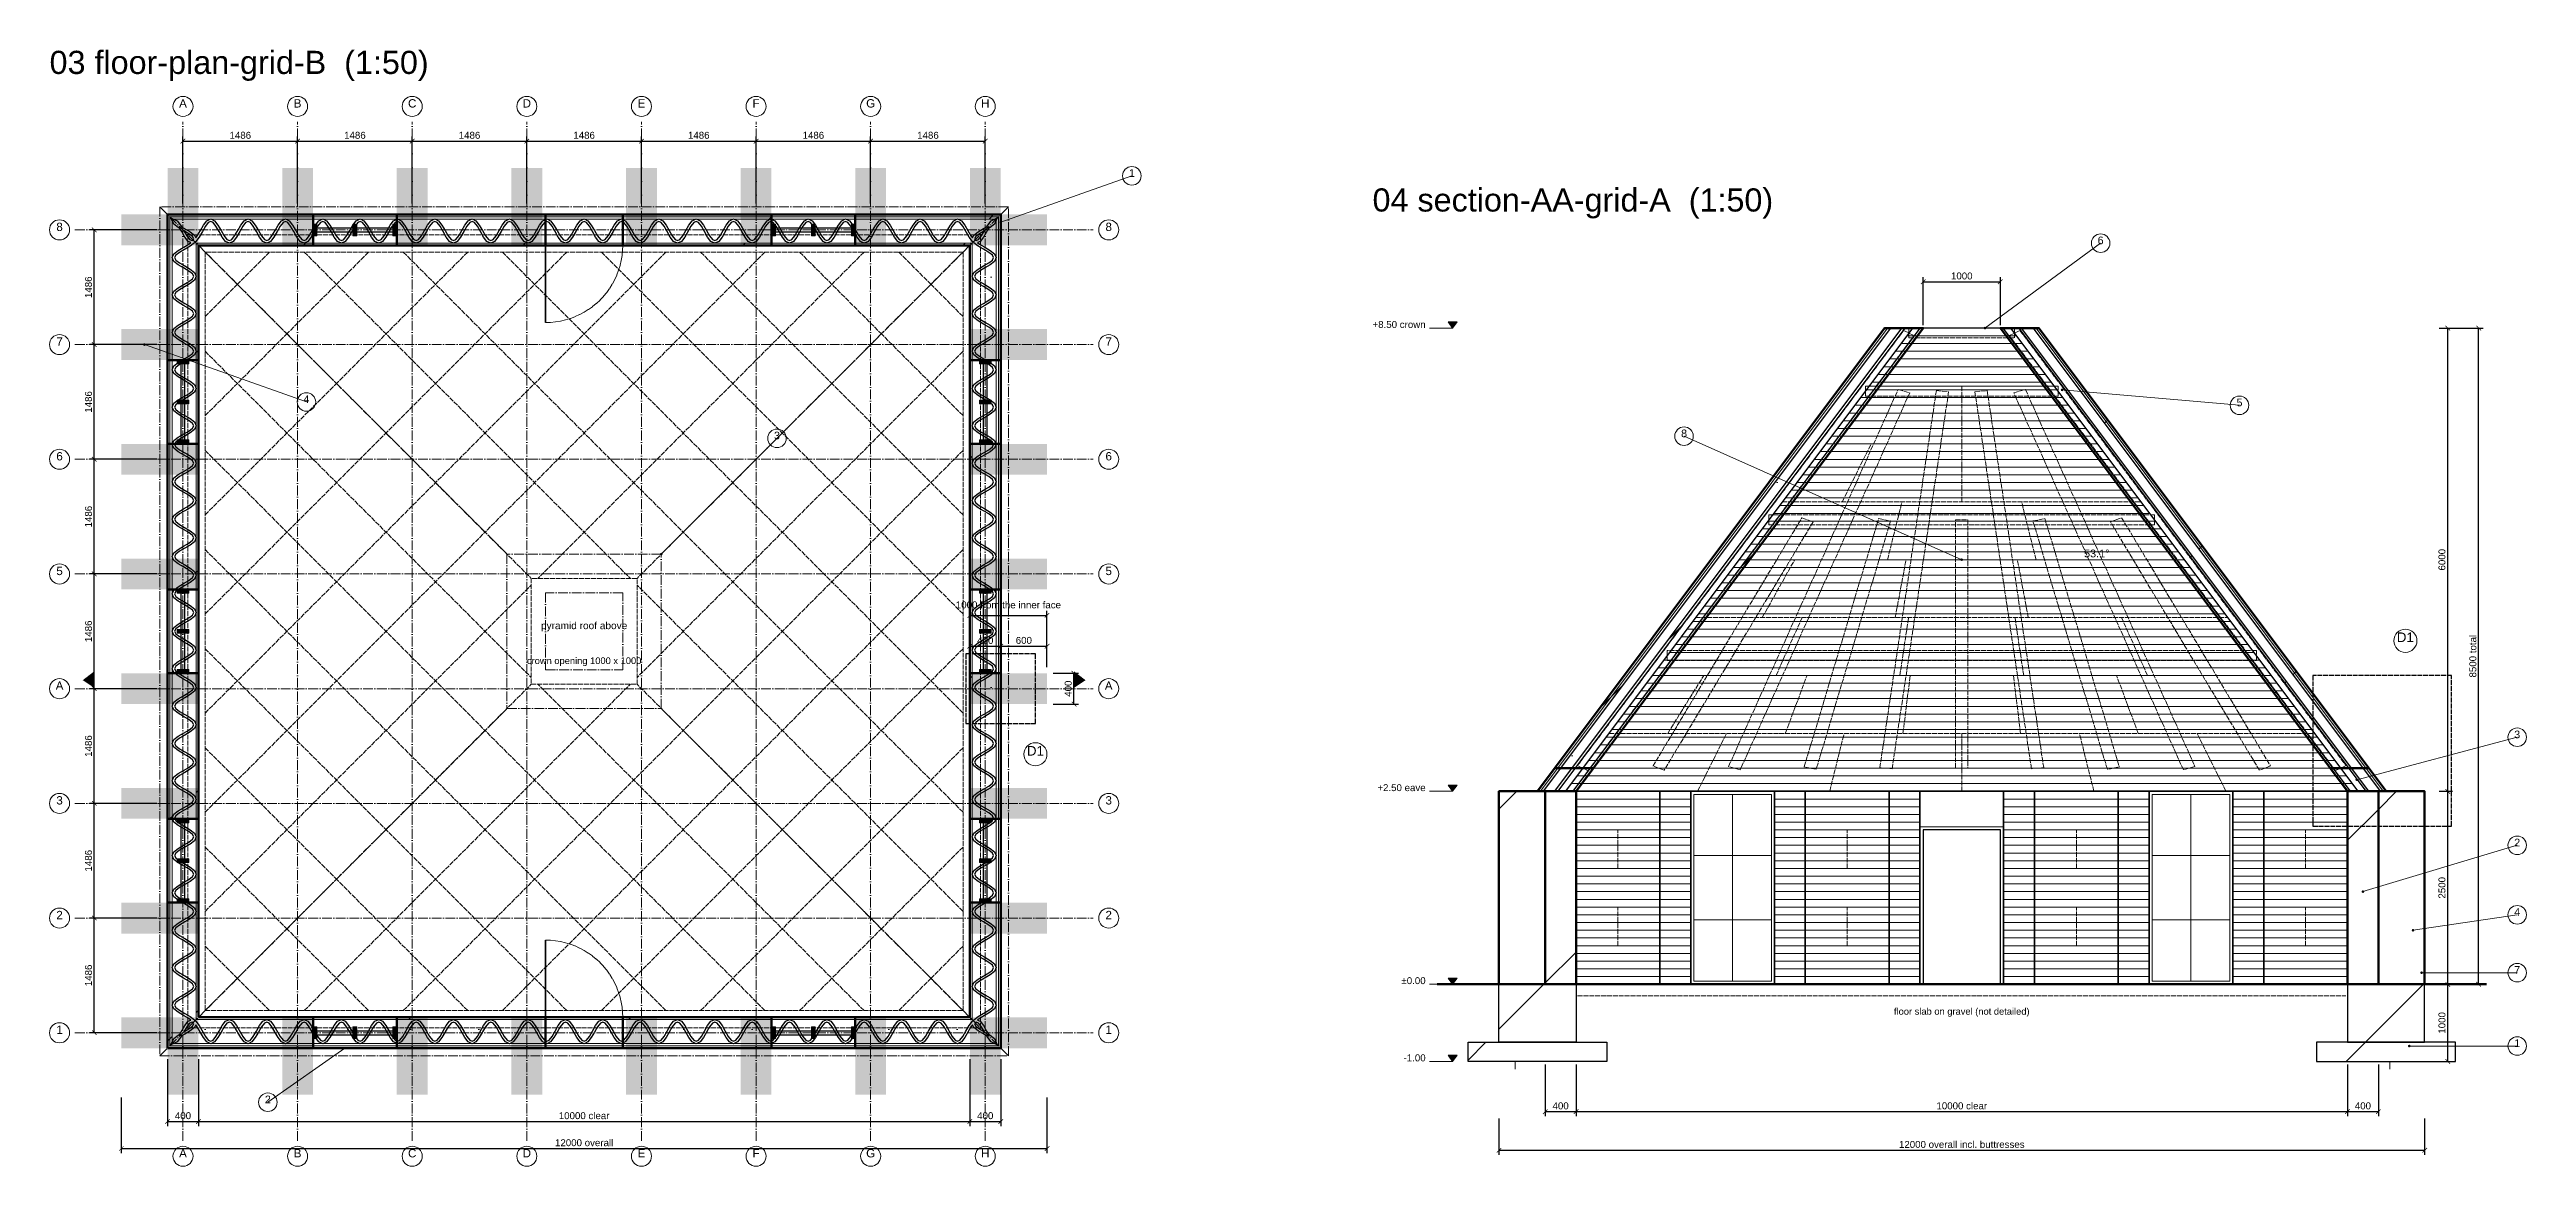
# Model space of a CAD drawing. Header units: millimetres. Extents: x 0 to 157872, y -2 to 14466.
# Drawn here: x 34300 to 66408, y -2 to 14466 of the extents above; entities that cross this region are included whole.
import ezdxf
from ezdxf.enums import TextEntityAlignment as Align

# ---------------------------------------------------------------- set-up
doc = ezdxf.new("R2010")
doc.units = ezdxf.units.MM
doc.linetypes.add('DASHDOT', pattern=[3.556, 2.54, -0.508, 0, -0.508])
doc.linetypes.add('DASHED', pattern=[1.524, 1.27, -0.254])
for name, color, linetype, lineweight in [('ANNOTATION', 4, 'CONTINUOUS', 18), ('BACKGROUND', 9, 'CONTINUOUS', 13), ('BUTTRESS-SOLID', 7, 'CONTINUOUS', 25), ('DIMS', 3, 'CONTINUOUS', 18), ('HATCH-CAST', 7, 'CONTINUOUS', 9), ('HATCH-EARTH', 8, 'CONTINUOUS', 9), ('HATCH-INSULATION', 7, 'Continuous', 9), ('HATCH-PRINTED', 7, 'CONTINUOUS', 9), ('HIDDEN-AXIS', 8, 'DASHED', 18), ('LINES', 7, 'CONTINUOUS', 25), ('OUTLINE-CUT', 7, 'CONTINUOUS', 50), ('OUTLINE-FINE', 7, 'CONTINUOUS', 25), ('PRINT-LAYERS', 7, 'CONTINUOUS', 9), ('PRINTED-BEAD', 7, 'CONTINUOUS', 25), ('SHEET-LABELS', 2, 'Continuous', 25), ('TEXT', 7, 'CONTINUOUS', 18)]:
    doc.layers.add(name, color=color, linetype=linetype, lineweight=lineweight)
doc.styles.get("Standard").update_dxf_attribs({"font": 'arial.ttf'})
doc.dimstyles.new('PYR-1-50', dxfattribs={"dimscale": 50, "dimtxt": 1.8, "dimasz": 1.2, "dimexe": 1.2, "dimexo": 0.8, "dimgap": 0.6, "dimtad": 1, "dimdec": 0, "dimtxsty": 'Standard', "dimblk": 'ARCHTICK', "dimcen": 2.5, "dimclrd": 3, "dimclre": 3, "dimclrt": 7, "dimazin": 3, "dimtfac": 1, "dimtmove": 0, "dimatfit": 3})
pattern_1 = [(45, (0, 0), (-1425.35, 1425.35), [])]
pattern_2 = [(0, (0, 0), (442.913, 885.827), [0, -885.827])]
pattern_3 = [(45, (0, 0), (-1425.35, 1425.35), []), (135, (0, 0), (-1425.35, -1425.35), [])]

msp = doc.modelspace()

# ---------------------------------------------------------------- texts
at = {"layer": 'ANNOTATION', "ltscale": 50}
for s, height, p in [('A', 107.6, (36030, 13683.2)), ('B', 107.6, (37515.7, 13683.2)), ('C', 107.6, (39001.4, 13683.2)), ('D', 107.6, (40487.1, 13683.2)), ('E', 107.6, (41972.9, 13683.2)), ('F', 107.6, (43458.6, 13683.2)), ('G', 107.6, (44944.3, 13683.2)), ('H', 107.6, (46430, 13683.2)), ('1', 99.4, (48330, 12786.8)), ('8', 107.6, (34430, 12083.2)), ('8', 107.6, (48030, 12083.2)), ('6', 99.4, (60888.4, 11914.7)), ('7', 107.6, (34430, 10597.5)), ('7', 107.6, (48030, 10597.5)), ('4', 99.4, (37630, 9858.2)), ('5', 99.4, (62688.4, 9814.7)), ('3', 99.4, (43730, 9386.8)), ('8', 99.4, (55488.4, 9414.7)), ('6', 107.6, (34430, 9111.8)), ('6', 107.6, (48030, 9111.8)), ('5', 107.6, (34430, 7626.1)), ('5', 107.6, (48030, 7626.1)), ('D1', 124.2, (64838.4, 6753.9)), ('A', 107.6, (34430, 6140.3)), ('A', 107.6, (48030, 6140.3)), ('3', 99.4, (66288.4, 5514.7)), ('D1', 124.2, (47080, 5283.1)), ('3', 107.6, (34430, 4654.6)), ('3', 107.6, (48030, 4654.6)), ('2', 99.4, (66288.4, 4114.7)), ('2', 107.6, (34430, 3168.9)), ('2', 107.6, (48030, 3168.9)), ('4', 99.4, (66288.4, 3214.7)), ('7', 99.4, (66288.4, 2464.7)), ('1', 107.6, (34430, 1683.2)), ('1', 107.6, (48030, 1683.2)), ('1', 99.4, (66288.4, 1514.7)), ('2', 99.4, (37130, 786.8)), ('A', 107.6, (36030, 83.2)), ('B', 107.6, (37515.7, 83.2)), ('C', 107.6, (39001.4, 83.2)), ('D', 107.6, (40487.1, 83.2)), ('E', 107.6, (41972.9, 83.2)), ('F', 107.6, (43458.6, 83.2)), ('G', 107.6, (44944.3, 83.2)), ('H', 107.6, (46430, 83.2))]:
    msp.add_text(s, height=height, dxfattribs=at).set_placement(p, align=Align.BOTTOM_CENTER)
for s, p in [('+8.50 crown', (52138.4, 10832.9)), ('+2.50 eave', (52138.4, 4832.9)), ('±0.00', (52138.4, 2332.9)), ('-1.00', (52138.4, 1332.9))]:
    msp.add_text(s, height=90, dxfattribs=at).set_placement(p, align=Align.BOTTOM_RIGHT)
at = {"layer": 'SHEET-LABELS'}
for s, p in [('03 floor-plan-grid-B  (1:50)', (34300, 14060)), ('04 section-AA-grid-A  (1:50)', (51450, 12277.9))]:
    msp.add_text(s, height=300, dxfattribs=at).set_placement(p, align=Align.BOTTOM_LEFT)
at = {"layer": 'TEXT', "ltscale": 50}
for s, height, p in [('53.1°', 100.8, (60838.4, 7857.9)), ('pyramid roof above', 93.6, (41230, 6930)), ('crown opening 1000 x 1000', 86.4, (41230, 6480)), ('floor slab on gravel (not detailed)', 86.4, (59088.4, 1937.9))]:
    msp.add_text(s, height=height, dxfattribs=at).set_placement(p, align=Align.BOTTOM_CENTER)

# ---------------------------------------------------------------- blocks, each defined once
blk = doc.blocks.new('_ARCHTICK')
at = {"color": 0, "linetype": 'BYBLOCK', "const_width": 0.15}
blk.add_lwpolyline([(-0.5, -0.5), (0.5, 0.5)], dxfattribs=at)

# ---------------------------------------------------------------- dimensions: what is measured, and where the dimension line sits
at = {"layer": 'DIMS'}
for base, p1, p2 in [((36030, 13280), (36030, 12430), (37515.7, 12430)), ((37515.7, 13280), (37515.7, 12430), (39001.4, 12430)), ((39001.4, 13280), (39001.4, 12430), (40487.1, 12430)), ((40487.1, 13280), (40487.1, 12430), (41972.9, 12430)), ((41972.9, 13280), (41972.9, 12430), (43458.6, 12430)), ((43458.6, 13280), (43458.6, 12430), (44944.3, 12430)), ((44944.3, 13280), (44944.3, 12430), (46430, 12430)), ((58588.4, 11457.9), (58588.4, 10857.9), (59588.4, 10857.9)), ((46230, 6737.1), (46230, 6427.1), (46630, 6427.1)), ((46630, 6737.1), (46630, 6427.1), (47230, 6427.1)), ((35830, 580), (35830, 1430), (36230, 1430)), ((46230, 580), (46230, 1430), (46630, 1430)), ((53688.4, 707.9), (53688.4, 1357.9), (54088.4, 1357.9)), ((64088.4, 707.9), (64088.4, 1357.9), (64488.4, 1357.9))]:
    msp.add_linear_dim(base=base, p1=p1, p2=p2, dimstyle='PYR-1-50', dxfattribs=at).render()
for base, p1, p2 in [((34880, 10644.3), (35730, 10644.3), (35730, 12130)), ((34880, 9158.6), (35730, 9158.6), (35730, 10644.3)), ((65388.4, 4857.9), (65238.4, 4857.9), (65238.4, 10857.9)), ((34880, 7672.9), (35730, 7672.9), (35730, 9158.6)), ((34880, 6187.1), (35730, 6187.1), (35730, 7672.9)), ((34880, 4701.4), (35730, 4701.4), (35730, 6187.1)), ((47580, 5987.1), (47270, 5987.1), (47270, 6387.1)), ((65388.4, 2357.9), (65238.4, 2357.9), (65238.4, 4857.9)), ((34880, 3215.7), (35730, 3215.7), (35730, 4701.4)), ((34880, 1730), (35730, 1730), (35730, 3215.7)), ((65388.4, 1357.9), (65238.4, 1357.9), (65238.4, 2357.9))]:
    msp.add_linear_dim(base=base, p1=p1, p2=p2, angle=90, dimstyle='PYR-1-50', dxfattribs=at).render()
msp.add_linear_dim(base=(65788.4, 2357.9), p1=(65238.4, 2357.9), p2=(65238.4, 10857.9), angle=90, text='<> total', dimstyle='PYR-1-50', dxfattribs=at).render()
for base, p1, p2, text in [((46230, 7137.1), (46230, 6737.1), (47230, 6737.1), '<> from the inner face'), ((36230, 580), (36230, 1430), (46230, 1430), '<> clear'), ((54088.4, 707.9), (54088.4, 1357.9), (64088.4, 1357.9), '<> clear'), ((35230, 230), (35230, 930), (47230, 930), '<> overall'), ((53088.4, 207.9), (53088.4, 657.9), (65088.4, 657.9), '<> overall incl. buttresses')]:
    msp.add_linear_dim(base=base, p1=p1, p2=p2, text=text, dimstyle='PYR-1-50', dxfattribs=at).render()

# ---------------------------------------------------------------- hatches: boundary and pattern name
at = {"layer": 'ANNOTATION', "ltscale": 50}
h = msp.add_hatch(color=7, dxfattribs=at)
h.dxf.hatch_style = 1
edge = h.paths.add_edge_path()
edge.add_arc((46630, 12230), 17.5, 0, 360)
h = msp.add_hatch(color=7, dxfattribs=at)
h.dxf.hatch_style = 1
h.paths.add_polyline_path([(52488.4, 10857.9), (52548.4, 10937.9), (52428.4, 10937.9)])
h = msp.add_hatch(color=7, dxfattribs=at)
h.dxf.hatch_style = 1
edge = h.paths.add_edge_path()
edge.add_arc((35530, 10644.3), 17.5, 0, 360)
h = msp.add_hatch(color=7, dxfattribs=at)
h.dxf.hatch_style = 1
edge = h.paths.add_edge_path()
edge.add_arc((59388.4, 10857.9), 17.5, 0, 360)
h = msp.add_hatch(color=7, dxfattribs=at)
h.dxf.hatch_style = 1
edge = h.paths.add_edge_path()
edge.add_arc((60388.4, 10057.9), 17.5, 0, 360)
h = msp.add_hatch(color=7, dxfattribs=at)
h.dxf.hatch_style = 1
edge = h.paths.add_edge_path()
edge.add_arc((42230, 7930), 17.5, 0, 360)
h = msp.add_hatch(color=7, dxfattribs=at)
h.dxf.hatch_style = 1
edge = h.paths.add_edge_path()
edge.add_arc((59088.4, 7857.9), 17.5, 0, 360)
h = msp.add_hatch(color=7, dxfattribs=at)
h.dxf.hatch_style = 1
h.paths.add_polyline_path([(34880, 6197.1), (34880, 6412.1), (34730, 6297.1)])
h = msp.add_hatch(color=7, dxfattribs=at)
h.dxf.hatch_style = 1
h.paths.add_polyline_path([(47580, 6197.1), (47580, 6412.1), (47730, 6297.1)])
h = msp.add_hatch(color=7, dxfattribs=at)
h.dxf.hatch_style = 1
h.paths.add_polyline_path([(52488.4, 4857.9), (52548.4, 4937.9), (52428.4, 4937.9)])
h = msp.add_hatch(color=7, dxfattribs=at)
h.dxf.hatch_style = 1
edge = h.paths.add_edge_path()
edge.add_arc((64208.4, 5007.9), 17.5, 0, 360)
h = msp.add_hatch(color=7, dxfattribs=at)
h.dxf.hatch_style = 1
edge = h.paths.add_edge_path()
edge.add_arc((64288.4, 3557.9), 17.5, 0, 360)
h = msp.add_hatch(color=7, dxfattribs=at)
h.dxf.hatch_style = 1
edge = h.paths.add_edge_path()
edge.add_arc((64938.4, 3057.9), 17.5, 0, 360)
h = msp.add_hatch(color=7, dxfattribs=at)
h.dxf.hatch_style = 1
h.paths.add_polyline_path([(52488.4, 2357.9), (52548.4, 2437.9), (52428.4, 2437.9)])
h = msp.add_hatch(color=7, dxfattribs=at)
h.dxf.hatch_style = 1
edge = h.paths.add_edge_path()
edge.add_arc((65048.4, 2507.9), 17.5, 0, 360)
h = msp.add_hatch(color=7, dxfattribs=at)
h.dxf.hatch_style = 1
edge = h.paths.add_edge_path()
edge.add_arc((38130, 1530), 17.5, 0, 360)
h = msp.add_hatch(color=7, dxfattribs=at)
h.dxf.hatch_style = 1
h.paths.add_polyline_path([(52488.4, 1357.9), (52548.4, 1437.9), (52428.4, 1437.9)])
h = msp.add_hatch(color=7, dxfattribs=at)
h.dxf.hatch_style = 1
edge = h.paths.add_edge_path()
edge.add_arc((64888.4, 1557.9), 17.5, 0, 360)
at = {"layer": 'BUTTRESS-SOLID', "ltscale": 50}
h = msp.add_hatch(color=7, dxfattribs=at)
h.dxf.hatch_style = 1
h.paths.add_polyline_path([(35830, 11930), (35830, 12930), (36230, 12930), (36230, 11930)])
h = msp.add_hatch(color=7, dxfattribs=at)
h.dxf.hatch_style = 1
h.paths.add_polyline_path([(37715.7, 12930), (37715.7, 12335), (37715.7, 12335), (37715.7, 11930), (37315.7, 11930), (37315.7, 12930)])
h = msp.add_hatch(color=7, dxfattribs=at)
h.dxf.hatch_style = 1
h.paths.add_polyline_path([(39201.4, 12930), (39201.4, 11930), (38801.4, 11930), (38801.4, 12335), (38801.4, 12930)])
h = msp.add_hatch(color=7, dxfattribs=at)
h.dxf.hatch_style = 1
h.paths.add_polyline_path([(40287.1, 11930), (40287.1, 12930), (40687.1, 12930), (40687.1, 11930)])
h = msp.add_hatch(color=7, dxfattribs=at)
h.dxf.hatch_style = 1
h.paths.add_polyline_path([(41772.9, 11930), (41772.9, 12930), (42172.9, 12930), (42172.9, 11930)])
h = msp.add_hatch(color=7, dxfattribs=at)
h.dxf.hatch_style = 1
h.paths.add_polyline_path([(43658.6, 12335), (43658.6, 11930), (43258.6, 11930), (43258.6, 12930), (43658.6, 12930)])
h = msp.add_hatch(color=7, dxfattribs=at)
h.dxf.hatch_style = 1
h.paths.add_polyline_path([(45144.3, 11930), (44744.3, 11930), (44744.3, 12335), (44744.3, 12930), (45144.3, 12930)])
h = msp.add_hatch(color=7, dxfattribs=at)
h.dxf.hatch_style = 1
h.paths.add_polyline_path([(46230, 11930), (46230, 12930), (46630, 12930), (46630, 11930)])
h = msp.add_hatch(color=7, dxfattribs=at)
h.dxf.hatch_style = 1
h.paths.add_polyline_path([(35230, 11930), (35230, 12330), (36230, 12330), (36230, 11930)])
h = msp.add_hatch(color=7, dxfattribs=at)
h.dxf.hatch_style = 1
h.paths.add_polyline_path([(37715.7, 12055), (37715.7, 12205), (37765.7, 12205), (37765.7, 12055)])
h = msp.add_hatch(color=7, dxfattribs=at)
h.dxf.hatch_style = 1
h.paths.add_polyline_path([(38233.6, 12055), (38233.6, 12205), (38283.6, 12205), (38283.6, 12055)])
h = msp.add_hatch(color=7, dxfattribs=at)
h.dxf.hatch_style = 1
h.paths.add_polyline_path([(38751.4, 12055), (38751.4, 12205), (38801.4, 12205), (38801.4, 12055)])
h = msp.add_hatch(color=7, dxfattribs=at)
h.dxf.hatch_style = 1
h.paths.add_polyline_path([(43708.6, 12205), (43708.6, 12055), (43658.6, 12055), (43658.6, 12205)])
h = msp.add_hatch(color=7, dxfattribs=at)
h.dxf.hatch_style = 1
h.paths.add_polyline_path([(44226.4, 12205), (44226.4, 12055), (44176.4, 12055), (44176.4, 12205)])
h = msp.add_hatch(color=7, dxfattribs=at)
h.dxf.hatch_style = 1
h.paths.add_polyline_path([(44744.3, 12205), (44744.3, 12055), (44694.3, 12055), (44694.3, 12205)])
h = msp.add_hatch(color=7, dxfattribs=at)
h.dxf.hatch_style = 1
h.paths.add_polyline_path([(46230, 11930), (46230, 12330), (47230, 12330), (47230, 11930)])
h = msp.add_hatch(color=7, dxfattribs=at)
h.dxf.hatch_style = 1
h.paths.add_polyline_path([(35825, 10444.3), (35230, 10444.3), (35230, 10844.3), (36230, 10844.3), (36230, 10444.3)])
h = msp.add_hatch(color=7, dxfattribs=at)
h.dxf.hatch_style = 1
h.paths.add_polyline_path([(46635, 10444.3), (46230, 10444.3), (46230, 10844.3), (47230, 10844.3), (47230, 10444.3)])
h = msp.add_hatch(color=7, dxfattribs=at)
h.dxf.hatch_style = 1
h.paths.add_polyline_path([(36105, 10394.3), (36105, 10444.3), (35955, 10444.3), (35955, 10394.3)])
h = msp.add_hatch(color=7, dxfattribs=at)
h.dxf.hatch_style = 1
h.paths.add_polyline_path([(46505, 10394.3), (46355, 10394.3), (46355, 10444.3), (46505, 10444.3)])
h = msp.add_hatch(color=7, dxfattribs=at)
h.dxf.hatch_style = 1
h.paths.add_polyline_path([(36105, 9876.4), (36105, 9926.4), (35955, 9926.4), (35955, 9876.4)])
h = msp.add_hatch(color=7, dxfattribs=at)
h.dxf.hatch_style = 1
h.paths.add_polyline_path([(46505, 9876.4), (46355, 9876.4), (46355, 9926.4), (46505, 9926.4)])
h = msp.add_hatch(color=7, dxfattribs=at)
h.dxf.hatch_style = 1
h.paths.add_polyline_path([(35230, 8958.6), (35230, 9358.6), (35825, 9358.6), (36230, 9358.6), (36230, 8958.6)])
h = msp.add_hatch(color=7, dxfattribs=at)
h.dxf.hatch_style = 1
h.paths.add_polyline_path([(36105, 9358.6), (36105, 9408.6), (35955, 9408.6), (35955, 9358.6)])
h = msp.add_hatch(color=7, dxfattribs=at)
h.dxf.hatch_style = 1
h.paths.add_polyline_path([(47230, 8958.6), (46230, 8958.6), (46230, 9358.6), (46635, 9358.6), (47230, 9358.6)])
h = msp.add_hatch(color=7, dxfattribs=at)
h.dxf.hatch_style = 1
h.paths.add_polyline_path([(46505, 9358.6), (46355, 9358.6), (46355, 9408.6), (46505, 9408.6)])
h = msp.add_hatch(color=7, dxfattribs=at)
h.dxf.hatch_style = 1
h.paths.add_polyline_path([(35825, 7472.9), (35230, 7472.9), (35230, 7872.9), (36230, 7872.9), (36230, 7472.9)])
h = msp.add_hatch(color=7, dxfattribs=at)
h.dxf.hatch_style = 1
h.paths.add_polyline_path([(47230, 7472.9), (46635, 7472.9), (46230, 7472.9), (46230, 7872.9), (47230, 7872.9)])
h = msp.add_hatch(color=7, dxfattribs=at)
h.dxf.hatch_style = 1
h.paths.add_polyline_path([(35955, 7422.9), (35955, 7472.9), (36105, 7472.9), (36105, 7422.9)])
h = msp.add_hatch(color=7, dxfattribs=at)
h.dxf.hatch_style = 1
h.paths.add_polyline_path([(46355, 7422.9), (46355, 7472.9), (46505, 7472.9), (46505, 7422.9)])
h = msp.add_hatch(color=7, dxfattribs=at)
h.dxf.hatch_style = 1
h.paths.add_polyline_path([(35955, 6905), (35955, 6955), (36105, 6955), (36105, 6905)])
h = msp.add_hatch(color=7, dxfattribs=at)
h.dxf.hatch_style = 1
h.paths.add_polyline_path([(46355, 6905), (46355, 6955), (46505, 6955), (46505, 6905)])
h = msp.add_hatch(color=7, dxfattribs=at)
h.dxf.hatch_style = 1
h.paths.add_polyline_path([(35955, 6387.1), (35955, 6437.1), (36105, 6437.1), (36105, 6387.1)])
h = msp.add_hatch(color=7, dxfattribs=at)
h.dxf.hatch_style = 1
h.paths.add_polyline_path([(46355, 6387.1), (46355, 6437.1), (46505, 6437.1), (46505, 6387.1)])
h = msp.add_hatch(color=7, dxfattribs=at)
h.dxf.hatch_style = 1
h.paths.add_polyline_path([(35230, 5987.1), (35230, 6387.1), (35825, 6387.1), (36230, 6387.1), (36230, 5987.1)])
h = msp.add_hatch(color=7, dxfattribs=at)
h.dxf.hatch_style = 1
h.paths.add_polyline_path([(47230, 5987.1), (46230, 5987.1), (46230, 6387.1), (46635, 6387.1), (47230, 6387.1)])
h = msp.add_hatch(color=7, dxfattribs=at)
h.dxf.hatch_style = 1
h.paths.add_polyline_path([(35825, 4501.4), (35230, 4501.4), (35230, 4901.4), (36230, 4901.4), (36230, 4501.4)])
h = msp.add_hatch(color=7, dxfattribs=at)
h.dxf.hatch_style = 1
h.paths.add_polyline_path([(47230, 4501.4), (46635, 4501.4), (46230, 4501.4), (46230, 4901.4), (47230, 4901.4)])
h = msp.add_hatch(color=7, dxfattribs=at)
h.dxf.hatch_style = 1
h.paths.add_polyline_path([(35955, 4501.4), (36105, 4501.4), (36105, 4451.4), (35955, 4451.4)])
h = msp.add_hatch(color=7, dxfattribs=at)
h.dxf.hatch_style = 1
h.paths.add_polyline_path([(46355, 4501.4), (46505, 4501.4), (46505, 4451.4), (46355, 4451.4)])
h = msp.add_hatch(color=7, dxfattribs=at)
h.dxf.hatch_style = 1
h.paths.add_polyline_path([(35955, 3983.6), (36105, 3983.6), (36105, 3933.6), (35955, 3933.6)])
h = msp.add_hatch(color=7, dxfattribs=at)
h.dxf.hatch_style = 1
h.paths.add_polyline_path([(46355, 3983.6), (46505, 3983.6), (46505, 3933.6), (46355, 3933.6)])
h = msp.add_hatch(color=7, dxfattribs=at)
h.dxf.hatch_style = 1
h.paths.add_polyline_path([(36230, 3415.7), (36230, 3015.7), (35230, 3015.7), (35230, 3415.7), (35825, 3415.7), (35825, 3415.7)])
h = msp.add_hatch(color=7, dxfattribs=at)
h.dxf.hatch_style = 1
h.paths.add_polyline_path([(35955, 3465.7), (36105, 3465.7), (36105, 3415.7), (35955, 3415.7)])
h = msp.add_hatch(color=7, dxfattribs=at)
h.dxf.hatch_style = 1
h.paths.add_polyline_path([(47230, 3415.7), (47230, 3015.7), (46230, 3015.7), (46230, 3415.7), (46635, 3415.7), (46635, 3415.7)])
h = msp.add_hatch(color=7, dxfattribs=at)
h.dxf.hatch_style = 1
h.paths.add_polyline_path([(46355, 3465.7), (46505, 3465.7), (46505, 3415.7), (46355, 3415.7)])
h = msp.add_hatch(color=7, dxfattribs=at)
h.dxf.hatch_style = 1
h.paths.add_polyline_path([(35230, 1530), (35230, 1930), (36230, 1930), (36230, 1530)])
h = msp.add_hatch(color=7, dxfattribs=at)
h.dxf.hatch_style = 1
h.paths.add_polyline_path([(35830, 930), (35830, 1930), (36230, 1930), (36230, 930)])
h = msp.add_hatch(color=7, dxfattribs=at)
h.dxf.hatch_style = 1
h.paths.add_polyline_path([(37715.7, 1525), (37715.7, 930), (37315.7, 930), (37315.7, 1930), (37715.7, 1930), (37715.7, 1525)])
h = msp.add_hatch(color=7, dxfattribs=at)
h.dxf.hatch_style = 1
h.paths.add_polyline_path([(39201.4, 930), (38801.4, 930), (38801.4, 1525), (38801.4, 1930), (39201.4, 1930)])
h = msp.add_hatch(color=7, dxfattribs=at)
h.dxf.hatch_style = 1
h.paths.add_polyline_path([(40287.1, 930), (40287.1, 1930), (40687.1, 1930), (40687.1, 930)])
h = msp.add_hatch(color=7, dxfattribs=at)
h.dxf.hatch_style = 1
h.paths.add_polyline_path([(41772.9, 930), (41772.9, 1930), (42172.9, 1930), (42172.9, 930)])
h = msp.add_hatch(color=7, dxfattribs=at)
h.dxf.hatch_style = 1
h.paths.add_polyline_path([(43658.6, 1930), (43658.6, 1525), (43658.6, 930), (43258.6, 930), (43258.6, 1930)])
h = msp.add_hatch(color=7, dxfattribs=at)
h.dxf.hatch_style = 1
h.paths.add_polyline_path([(45144.3, 1930), (45144.3, 930), (44744.3, 930), (44744.3, 1525), (44744.3, 1930)])
h = msp.add_hatch(color=7, dxfattribs=at)
h.dxf.hatch_style = 1
h.paths.add_polyline_path([(46230, 1530), (46230, 1930), (47230, 1930), (47230, 1530)])
h = msp.add_hatch(color=7, dxfattribs=at)
h.dxf.hatch_style = 1
h.paths.add_polyline_path([(46230, 930), (46230, 1930), (46630, 1930), (46630, 930)])
h = msp.add_hatch(color=7, dxfattribs=at)
h.dxf.hatch_style = 1
h.paths.add_polyline_path([(37715.7, 1655), (37715.7, 1805), (37765.7, 1805), (37765.7, 1655)])
h = msp.add_hatch(color=7, dxfattribs=at)
h.dxf.hatch_style = 1
h.paths.add_polyline_path([(38233.6, 1655), (38233.6, 1805), (38283.6, 1805), (38283.6, 1655)])
h = msp.add_hatch(color=7, dxfattribs=at)
h.dxf.hatch_style = 1
h.paths.add_polyline_path([(38751.4, 1655), (38751.4, 1805), (38801.4, 1805), (38801.4, 1655)])
h = msp.add_hatch(color=7, dxfattribs=at)
h.dxf.hatch_style = 1
h.paths.add_polyline_path([(43708.6, 1805), (43708.6, 1655), (43658.6, 1655), (43658.6, 1805)])
h = msp.add_hatch(color=7, dxfattribs=at)
h.dxf.hatch_style = 1
h.paths.add_polyline_path([(44226.4, 1805), (44226.4, 1655), (44176.4, 1655), (44176.4, 1805)])
h = msp.add_hatch(color=7, dxfattribs=at)
h.dxf.hatch_style = 1
h.paths.add_polyline_path([(44744.3, 1805), (44744.3, 1655), (44694.3, 1655), (44694.3, 1805)])
at = {"layer": 'HATCH-CAST', "ltscale": 50}
h = msp.add_hatch(dxfattribs=at)
h.set_pattern_fill('ANSI37', scale=25.19685)
h.set_pattern_definition(pattern_3)
h.paths.add_polyline_path([(54088.4, 4857.9), (53588.4, 4857.9), (53813.4, 5157.9), (54313.4, 5157.9)])
h = msp.add_hatch(dxfattribs=at)
h.set_pattern_fill('ANSI37', scale=25.19685)
h.set_pattern_definition(pattern_3)
h.paths.add_polyline_path([(64363.4, 5157.9), (64588.4, 4857.9), (64088.4, 4857.9), (63863.4, 5157.9)])
at = {"layer": 'HATCH-EARTH', "ltscale": 50}
h = msp.add_hatch(dxfattribs=at)
h.set_pattern_fill('EARTH', scale=37.795276)
h.set_pattern_definition([(0, (0, 0), (9070.9, 9070.9), [9070.9, -9070.9]), (0, (0, 3402), (9070.9, 9070.9), [9070.9, -9070.9]), (0, (0, 6803), (9070.9, 9070.9), [9070.9, -9070.9]), (90, (1134, 7937), (-9070.9, 9070.9), [9070.9, -9070.9]), (90, (4535, 7937), (-9070.9, 9070.9), [9070.9, -9070.9]), (90, (7937, 7937), (-9070.9, 9070.9), [9070.9, -9070.9])])
h.paths.add_polyline_path([(54488.4, 1607.9), (54088.4, 1607.9), (54088.4, 2357.9), (55174.2, 2357.9), (55574.2, 2357.9), (56659.9, 2357.9), (57059.9, 2357.9), (58145.6, 2357.9), (58545.6, 2357.9), (58588.4, 2357.9), (59588.4, 2357.9), (59631.3, 2357.9), (60031.3, 2357.9), (61117, 2357.9), (61517, 2357.9), (62602.7, 2357.9), (63002.7, 2357.9), (64088.4, 2357.9), (64088.4, 1607.9), (63688.4, 1607.9), (63688.4, 1357.9), (65488.4, 1357.9), (65488.4, 1607.9), (65088.4, 1607.9), (65088.4, 2357.9), (65888.4, 2357.9), (65888.4, 1257.9), (52288.4, 1257.9), (52288.4, 2357.9), (53088.4, 2357.9), (53088.4, 1607.9), (52688.4, 1607.9), (52688.4, 1357.9), (54488.4, 1357.9)])
at = {"layer": 'HATCH-INSULATION', "ltscale": 50}
h = msp.add_hatch(dxfattribs=at)
h.set_pattern_fill('DOTS', scale=23.622047)
h.set_pattern_definition(pattern_2)
h.paths.add_polyline_path([(35890, 12251.7), (35911.7, 12205.1), (35966.6, 12161.9), (35989.2, 12148.8), (36013, 12107.5), (36053.9, 12036.6), (36097.1, 11981.7), (36132.6, 11965.2), (36106.6, 11944.7), (35966.6, 11864), (35911.7, 11820.8), (35890, 11774.2)])
h = msp.add_hatch(dxfattribs=at)
h.set_pattern_fill('DOTS', scale=23.622047)
h.set_pattern_definition(pattern_2)
h.paths.add_polyline_path([(36385.8, 12270), (36339.2, 12248.3), (36296, 12193.4), (36255.1, 12122.5), (36215.3, 12053.4), (36194.8, 12027.4), (36178.3, 12062.9), (36123.4, 12106.1), (36011.2, 12170.8), (35998.1, 12193.4), (35954.9, 12248.3), (35908.3, 12270)])
h = msp.add_hatch(dxfattribs=at)
h.set_pattern_fill('DOTS', scale=23.622047)
h.set_pattern_definition(pattern_2)
h.paths.add_polyline_path([(36184.2, 11975.8), (36197, 11981.7), (36240.2, 12036.6), (36281.1, 12107.5), (36320.9, 12176.6), (36358.3, 12224.2), (36389.1, 12238.5), (36419.9, 12224.2), (36457.3, 12176.6), (36497.1, 12107.5), (36538, 12036.6), (36581.2, 11981.7), (36627.8, 11960), (36200, 11960), (36200, 11532.2), (36178.3, 11578.8), (36123.4, 11622), (36052.5, 11662.9), (35983.4, 11702.7), (35935.8, 11740.1), (35921.5, 11770.9), (35935.8, 11801.7), (35983.4, 11839.1), (36123.4, 11919.8), (36178.3, 11963)])
h = msp.add_hatch(dxfattribs=at)
h.set_pattern_fill('DOTS', scale=23.622047)
h.set_pattern_definition(pattern_2)
h.paths.add_polyline_path([(36392.4, 12270), (36869.9, 12270), (36823.3, 12248.3), (36780, 12193.4), (36739.2, 12122.5), (36699.4, 12053.4), (36661.9, 12005.8), (36631.1, 11991.5), (36600.4, 12005.8), (36562.9, 12053.4), (36523.1, 12122.5), (36482.2, 12193.4), (36439, 12248.3)])
h = msp.add_hatch(dxfattribs=at)
h.set_pattern_fill('DOTS', scale=23.622047)
h.set_pattern_definition(pattern_2)
h.paths.add_polyline_path([(37111.9, 11960), (36634.5, 11960), (36681, 11981.7), (36724.3, 12036.6), (36765.2, 12107.5), (36805, 12176.6), (36842.4, 12224.2), (36873.2, 12238.5), (36904, 12224.2), (36941.4, 12176.6), (36981.2, 12107.5), (37022.1, 12036.6), (37065.3, 11981.7)])
h = msp.add_hatch(dxfattribs=at)
h.set_pattern_fill('DOTS', scale=23.622047)
h.set_pattern_definition(pattern_2)
h.paths.add_polyline_path([(36876.5, 12270), (37354, 12270), (37307.4, 12248.3), (37264.1, 12193.4), (37223.3, 12122.5), (37183.5, 12053.4), (37146, 12005.8), (37115.2, 11991.5), (37084.5, 12005.8), (37047, 12053.4), (37007.2, 12122.5), (36966.3, 12193.4), (36923.1, 12248.3)])
h = msp.add_hatch(dxfattribs=at)
h.set_pattern_fill('DOTS', scale=23.622047)
h.set_pattern_definition(pattern_2)
h.paths.add_polyline_path([(37596, 11960), (37118.5, 11960), (37165.1, 11981.7), (37208.4, 12036.6), (37249.2, 12107.5), (37289, 12176.6), (37326.5, 12224.2), (37357.3, 12238.5), (37388, 12224.2), (37425.5, 12176.6), (37465.3, 12107.5), (37506.2, 12036.6), (37549.4, 11981.7)])
h = msp.add_hatch(dxfattribs=at)
h.set_pattern_fill('DOTS', scale=23.622047)
h.set_pattern_definition(pattern_2)
h.paths.add_polyline_path([(37360.6, 12270), (37715.7, 12270), (37715.7, 12137), (37707.3, 12122.5), (37667.5, 12053.4), (37630.1, 12005.8), (37599.3, 11991.5), (37568.5, 12005.8), (37531.1, 12053.4), (37491.3, 12122.5), (37450.4, 12193.4), (37407.2, 12248.3)])
h = msp.add_hatch(dxfattribs=at)
h.set_pattern_fill('DOTS', scale=23.622047)
h.set_pattern_definition(pattern_2)
h.paths.add_polyline_path([(38801.4, 12270), (38806.2, 12270), (38801.4, 12267.8)])
h = msp.add_hatch(dxfattribs=at)
h.set_pattern_fill('DOTS', scale=23.622047)
h.set_pattern_definition(pattern_2)
h.paths.add_polyline_path([(38801.4, 12234.7), (38809.5, 12238.5), (38840.3, 12224.2), (38877.8, 12176.6), (38917.6, 12107.5), (38958.5, 12036.6), (39001.7, 11981.7), (39048.3, 11960), (38801.4, 11960)])
h = msp.add_hatch(dxfattribs=at)
h.set_pattern_fill('DOTS', scale=23.622047)
h.set_pattern_definition(pattern_2)
h.paths.add_polyline_path([(38812.9, 12270), (39290.3, 12270), (39243.7, 12248.3), (39200.5, 12193.4), (39159.6, 12122.5), (39119.8, 12053.4), (39082.4, 12005.8), (39051.6, 11991.5), (39020.8, 12005.8), (38983.4, 12053.4), (38943.6, 12122.5), (38902.7, 12193.4), (38859.5, 12248.3)])
h = msp.add_hatch(dxfattribs=at)
h.set_pattern_fill('DOTS', scale=23.622047)
h.set_pattern_definition(pattern_2)
h.paths.add_polyline_path([(39532.4, 11960), (39054.9, 11960), (39101.5, 11981.7), (39144.7, 12036.6), (39185.6, 12107.5), (39225.4, 12176.6), (39262.9, 12224.2), (39293.6, 12238.5), (39324.4, 12224.2), (39361.9, 12176.6), (39401.7, 12107.5), (39442.5, 12036.6), (39485.8, 11981.7)])
h = msp.add_hatch(dxfattribs=at)
h.set_pattern_fill('DOTS', scale=23.622047)
h.set_pattern_definition(pattern_2)
h.paths.add_polyline_path([(39297, 12270), (39774.4, 12270), (39727.8, 12248.3), (39684.6, 12193.4), (39643.7, 12122.5), (39603.9, 12053.4), (39566.5, 12005.8), (39535.7, 11991.5), (39504.9, 12005.8), (39467.5, 12053.4), (39427.7, 12122.5), (39386.8, 12193.4), (39343.5, 12248.3)])
h = msp.add_hatch(dxfattribs=at)
h.set_pattern_fill('DOTS', scale=23.622047)
h.set_pattern_definition(pattern_2)
h.paths.add_polyline_path([(40016.5, 11960), (39539, 11960), (39585.6, 11981.7), (39628.8, 12036.6), (39669.7, 12107.5), (39709.5, 12176.6), (39747, 12224.2), (39777.7, 12238.5), (39808.5, 12224.2), (39846, 12176.6), (39885.8, 12107.5), (39926.6, 12036.6), (39969.9, 11981.7)])
h = msp.add_hatch(dxfattribs=at)
h.set_pattern_fill('DOTS', scale=23.622047)
h.set_pattern_definition(pattern_2)
h.paths.add_polyline_path([(39781, 12270), (40258.5, 12270), (40211.9, 12248.3), (40168.7, 12193.4), (40127.8, 12122.5), (40088, 12053.4), (40050.5, 12005.8), (40019.8, 11991.5), (39989, 12005.8), (39951.5, 12053.4), (39911.7, 12122.5), (39870.9, 12193.4), (39827.6, 12248.3)])
h = msp.add_hatch(dxfattribs=at)
h.set_pattern_fill('DOTS', scale=23.622047)
h.set_pattern_definition(pattern_2)
h.paths.add_polyline_path([(40500.5, 11960), (40023.1, 11960), (40069.7, 11981.7), (40112.9, 12036.6), (40153.8, 12107.5), (40193.6, 12176.6), (40231, 12224.2), (40261.8, 12238.5), (40292.6, 12224.2), (40330, 12176.6), (40369.8, 12107.5), (40410.7, 12036.6), (40454, 11981.7)])
h = msp.add_hatch(dxfattribs=at)
h.set_pattern_fill('DOTS', scale=23.622047)
h.set_pattern_definition(pattern_2)
h.paths.add_polyline_path([(40265.1, 12270), (40730, 12270), (40730, 12264.1), (40696, 12248.3), (40652.8, 12193.4), (40611.9, 12122.5), (40572.1, 12053.4), (40534.6, 12005.8), (40503.9, 11991.5), (40473.1, 12005.8), (40435.6, 12053.4), (40395.8, 12122.5), (40355, 12193.4), (40311.7, 12248.3)])
h = msp.add_hatch(dxfattribs=at)
h.set_pattern_fill('DOTS', scale=23.622047)
h.set_pattern_definition(pattern_2)
h.paths.add_polyline_path([(40677.7, 12176.6), (40715.1, 12224.2), (40730, 12231.1), (40730, 11960), (40507.2, 11960), (40553.8, 11981.7), (40597, 12036.6), (40637.9, 12107.5)])
h = msp.add_hatch(dxfattribs=at)
h.set_pattern_fill('DOTS', scale=23.622047)
h.set_pattern_definition(pattern_2)
h.paths.add_polyline_path([(41730, 12264.1), (41730, 12270), (42194.9, 12270), (42148.3, 12248.3), (42105, 12193.4), (42064.2, 12122.5), (42024.4, 12053.4), (41986.9, 12005.8), (41956.1, 11991.5), (41925.4, 12005.8), (41887.9, 12053.4), (41848.1, 12122.5), (41807.2, 12193.4), (41764, 12248.3)])
h = msp.add_hatch(dxfattribs=at)
h.set_pattern_fill('DOTS', scale=23.622047)
h.set_pattern_definition(pattern_2)
h.paths.add_polyline_path([(41730, 12231.1), (41744.9, 12224.2), (41782.3, 12176.6), (41822.1, 12107.5), (41863, 12036.6), (41906.2, 11981.7), (41952.8, 11960), (41730, 11960)])
h = msp.add_hatch(dxfattribs=at)
h.set_pattern_fill('DOTS', scale=23.622047)
h.set_pattern_definition(pattern_2)
h.paths.add_polyline_path([(42436.9, 11960), (41959.5, 11960), (42006, 11981.7), (42049.3, 12036.6), (42090.2, 12107.5), (42130, 12176.6), (42167.4, 12224.2), (42198.2, 12238.5), (42229, 12224.2), (42266.4, 12176.6), (42306.2, 12107.5), (42347.1, 12036.6), (42390.3, 11981.7)])
h = msp.add_hatch(dxfattribs=at)
h.set_pattern_fill('DOTS', scale=23.622047)
h.set_pattern_definition(pattern_2)
h.paths.add_polyline_path([(42679, 12270), (42632.4, 12248.3), (42589.1, 12193.4), (42508.5, 12053.4), (42471, 12005.8), (42440.2, 11991.5), (42409.5, 12005.8), (42372, 12053.4), (42332.2, 12122.5), (42291.3, 12193.4), (42248.1, 12248.3), (42201.5, 12270)])
h = msp.add_hatch(dxfattribs=at)
h.set_pattern_fill('DOTS', scale=23.622047)
h.set_pattern_definition(pattern_2)
h.paths.add_polyline_path([(42443.5, 11960), (42490.1, 11981.7), (42533.4, 12036.6), (42614, 12176.6), (42651.5, 12224.2), (42682.3, 12238.5), (42713, 12224.2), (42750.5, 12176.6), (42790.3, 12107.5), (42831.2, 12036.6), (42874.4, 11981.7), (42921, 11960)])
h = msp.add_hatch(dxfattribs=at)
h.set_pattern_fill('DOTS', scale=23.622047)
h.set_pattern_definition(pattern_2)
h.paths.add_polyline_path([(43163, 12270), (43116.5, 12248.3), (43073.2, 12193.4), (42992.5, 12053.4), (42955.1, 12005.8), (42924.3, 11991.5), (42893.5, 12005.8), (42856.1, 12053.4), (42816.3, 12122.5), (42775.4, 12193.4), (42732.2, 12248.3), (42685.6, 12270)])
h = msp.add_hatch(dxfattribs=at)
h.set_pattern_fill('DOTS', scale=23.622047)
h.set_pattern_definition(pattern_2)
h.paths.add_polyline_path([(42927.6, 11960), (42974.2, 11981.7), (43017.5, 12036.6), (43098.1, 12176.6), (43135.6, 12224.2), (43166.4, 12238.5), (43197.1, 12224.2), (43234.6, 12176.6), (43274.4, 12107.5), (43315.3, 12036.6), (43358.5, 11981.7), (43405.1, 11960)])
h = msp.add_hatch(dxfattribs=at)
h.set_pattern_fill('DOTS', scale=23.622047)
h.set_pattern_definition(pattern_2)
h.paths.add_polyline_path([(43169.7, 12270), (43647.1, 12270), (43600.5, 12248.3), (43557.3, 12193.4), (43516.4, 12122.5), (43476.6, 12053.4), (43439.2, 12005.8), (43408.4, 11991.5), (43377.6, 12005.8), (43340.2, 12053.4), (43300.4, 12122.5), (43259.5, 12193.4), (43216.3, 12248.3)])
h = msp.add_hatch(dxfattribs=at)
h.set_pattern_fill('DOTS', scale=23.622047)
h.set_pattern_definition(pattern_2)
h.paths.add_polyline_path([(43542.4, 12107.5), (43582.2, 12176.6), (43619.7, 12224.2), (43650.5, 12238.5), (43658.6, 12234.7), (43658.6, 11960), (43411.7, 11960), (43458.3, 11981.7), (43501.5, 12036.6)])
h = msp.add_hatch(dxfattribs=at)
h.set_pattern_fill('DOTS', scale=23.622047)
h.set_pattern_definition(pattern_2)
h.paths.add_polyline_path([(43653.8, 12270), (43658.6, 12270), (43658.6, 12267.8)])
h = msp.add_hatch(dxfattribs=at)
h.set_pattern_fill('DOTS', scale=23.622047)
h.set_pattern_definition(pattern_2)
h.paths.add_polyline_path([(45052.8, 12248.3), (45009.6, 12193.4), (44968.7, 12122.5), (44928.9, 12053.4), (44891.5, 12005.8), (44860.7, 11991.5), (44829.9, 12005.8), (44792.5, 12053.4), (44744.3, 12137), (44744.3, 12270), (45099.4, 12270)])
h = msp.add_hatch(dxfattribs=at)
h.set_pattern_fill('DOTS', scale=23.622047)
h.set_pattern_definition(pattern_2)
h.paths.add_polyline_path([(44864, 11960), (44910.6, 11981.7), (44953.8, 12036.6), (44994.7, 12107.5), (45034.5, 12176.6), (45072, 12224.2), (45102.7, 12238.5), (45133.5, 12224.2), (45171, 12176.6), (45251.6, 12036.6), (45294.9, 11981.7), (45341.5, 11960)])
h = msp.add_hatch(dxfattribs=at)
h.set_pattern_fill('DOTS', scale=23.622047)
h.set_pattern_definition(pattern_2)
h.paths.add_polyline_path([(45583.5, 12270), (45536.9, 12248.3), (45493.7, 12193.4), (45452.8, 12122.5), (45413, 12053.4), (45375.5, 12005.8), (45344.8, 11991.5), (45314, 12005.8), (45276.5, 12053.4), (45195.9, 12193.4), (45152.6, 12248.3), (45106, 12270)])
h = msp.add_hatch(dxfattribs=at)
h.set_pattern_fill('DOTS', scale=23.622047)
h.set_pattern_definition(pattern_2)
h.paths.add_polyline_path([(45348.1, 11960), (45394.7, 11981.7), (45437.9, 12036.6), (45478.8, 12107.5), (45518.6, 12176.6), (45556, 12224.2), (45586.8, 12238.5), (45617.6, 12224.2), (45655, 12176.6), (45735.7, 12036.6), (45779, 11981.7), (45825.5, 11960)])
h = msp.add_hatch(dxfattribs=at)
h.set_pattern_fill('DOTS', scale=23.622047)
h.set_pattern_definition(pattern_2)
h.paths.add_polyline_path([(46067.6, 12270), (46021, 12248.3), (45977.8, 12193.4), (45936.9, 12122.5), (45897.1, 12053.4), (45859.6, 12005.8), (45828.9, 11991.5), (45798.1, 12005.8), (45760.6, 12053.4), (45680, 12193.4), (45636.7, 12248.3), (45590.1, 12270)])
h = msp.add_hatch(dxfattribs=at)
h.set_pattern_fill('DOTS', scale=23.622047)
h.set_pattern_definition(pattern_2)
h.paths.add_polyline_path([(46275.8, 11975.8), (46281.7, 11963), (46336.6, 11919.8), (46407.5, 11878.9), (46476.6, 11839.1), (46524.2, 11801.7), (46538.5, 11770.9), (46524.2, 11740.1), (46476.6, 11702.7), (46407.5, 11662.9), (46336.6, 11622), (46281.7, 11578.8), (46260, 11532.2), (46260, 11960), (45832.2, 11960), (45878.8, 11981.7), (45922, 12036.6), (45962.9, 12107.5), (46002.7, 12176.6), (46040.1, 12224.2), (46070.9, 12238.5), (46101.7, 12224.2), (46139.1, 12176.6), (46219.8, 12036.6), (46263, 11981.7)])
h = msp.add_hatch(dxfattribs=at)
h.set_pattern_fill('DOTS', scale=23.622047)
h.set_pattern_definition(pattern_2)
h.paths.add_polyline_path([(46551.7, 12270), (46505.1, 12248.3), (46461.9, 12193.4), (46448.8, 12170.8), (46407.5, 12147), (46336.6, 12106.1), (46281.7, 12062.9), (46265.2, 12027.4), (46244.7, 12053.4), (46164, 12193.4), (46120.8, 12248.3), (46074.2, 12270)])
h = msp.add_hatch(dxfattribs=at)
h.set_pattern_fill('DOTS', scale=23.622047)
h.set_pattern_definition(pattern_2)
h.paths.add_polyline_path([(46570, 11774.2), (46548.3, 11820.8), (46493.4, 11864), (46422.5, 11904.9), (46353.4, 11944.7), (46327.4, 11965.2), (46362.9, 11981.7), (46406.1, 12036.6), (46470.8, 12148.8), (46493.4, 12161.9), (46548.3, 12205.1), (46570, 12251.7)])
h = msp.add_hatch(dxfattribs=at)
h.set_pattern_fill('DOTS', scale=23.622047)
h.set_pattern_definition(pattern_2)
h.paths.add_polyline_path([(36106.6, 12081.2), (36154.2, 12043.7), (36168.5, 12013), (36161.7, 11998.3), (36147, 11991.5), (36116.3, 12005.8), (36078.8, 12053.4), (36041.1, 12118.9)])
h = msp.add_hatch(dxfattribs=at)
h.set_pattern_fill('DOTS', scale=23.622047)
h.set_pattern_definition(pattern_2)
h.paths.add_polyline_path([(37715.7, 12076.9), (37715.7, 11960), (37602.6, 11960), (37649.2, 11981.7), (37692.5, 12036.6)])
h = msp.add_hatch(dxfattribs=at)
h.set_pattern_fill('DOTS', scale=23.622047)
h.set_pattern_definition(pattern_2)
h.paths.add_polyline_path([(44810.8, 11981.7), (44857.4, 11960), (44744.3, 11960), (44744.3, 12076.9), (44767.5, 12036.6)])
h = msp.add_hatch(dxfattribs=at)
h.set_pattern_fill('DOTS', scale=23.622047)
h.set_pattern_definition(pattern_2)
h.paths.add_polyline_path([(46381.2, 12053.4), (46343.7, 12005.8), (46313, 11991.5), (46298.3, 11998.3), (46291.5, 12013), (46305.8, 12043.7), (46353.4, 12081.2), (46418.9, 12118.9)])
h = msp.add_hatch(dxfattribs=at)
h.set_pattern_fill('DOTS', scale=23.622047)
h.set_pattern_definition(pattern_2)
h.paths.add_polyline_path([(35890, 11767.6), (35911.7, 11721), (35966.6, 11677.8), (36037.5, 11636.9), (36106.6, 11597.1), (36154.2, 11559.6), (36168.5, 11528.9), (36154.2, 11498.1), (36106.6, 11460.6), (35966.6, 11380), (35911.7, 11336.7), (35890, 11290.1)])
h = msp.add_hatch(dxfattribs=at)
h.set_pattern_fill('DOTS', scale=23.622047)
h.set_pattern_definition(pattern_2)
h.paths.add_polyline_path([(46570, 11767.6), (46570, 11290.1), (46548.3, 11336.7), (46493.4, 11380), (46422.5, 11420.8), (46353.4, 11460.6), (46305.8, 11498.1), (46291.5, 11528.9), (46305.8, 11559.6), (46353.4, 11597.1), (46422.5, 11636.9), (46493.4, 11677.8), (46548.3, 11721)])
h = msp.add_hatch(dxfattribs=at)
h.set_pattern_fill('DOTS', scale=23.622047)
h.set_pattern_definition(pattern_2)
h.paths.add_polyline_path([(35890, 11283.5), (35911.7, 11236.9), (35966.6, 11193.7), (36037.5, 11152.8), (36106.6, 11113), (36154.2, 11075.5), (36168.5, 11044.8), (36154.2, 11014), (36106.6, 10976.5), (35966.6, 10895.9), (35911.7, 10852.6), (35890, 10806)])
h = msp.add_hatch(dxfattribs=at)
h.set_pattern_fill('DOTS', scale=23.622047)
h.set_pattern_definition(pattern_2)
h.paths.add_polyline_path([(36200, 11048.1), (36178.3, 11094.7), (36123.4, 11137.9), (36052.5, 11178.8), (35983.4, 11218.6), (35935.8, 11256), (35921.5, 11286.8), (35935.8, 11317.6), (35983.4, 11355), (36123.4, 11435.7), (36178.3, 11479), (36200, 11525.5)])
h = msp.add_hatch(dxfattribs=at)
h.set_pattern_fill('DOTS', scale=23.622047)
h.set_pattern_definition(pattern_2)
h.paths.add_polyline_path([(46260, 11048.1), (46260, 11525.5), (46281.7, 11479), (46336.6, 11435.7), (46407.5, 11394.8), (46476.6, 11355), (46524.2, 11317.6), (46538.5, 11286.8), (46524.2, 11256), (46476.6, 11218.6), (46407.5, 11178.8), (46336.6, 11137.9), (46281.7, 11094.7)])
h = msp.add_hatch(dxfattribs=at)
h.set_pattern_fill('DOTS', scale=23.622047)
h.set_pattern_definition(pattern_2)
h.paths.add_polyline_path([(46570, 11283.5), (46570, 10806), (46548.3, 10852.6), (46493.4, 10895.9), (46422.5, 10936.7), (46353.4, 10976.5), (46305.8, 11014), (46291.5, 11044.8), (46305.8, 11075.5), (46353.4, 11113), (46422.5, 11152.8), (46493.4, 11193.7), (46548.3, 11236.9)])
h = msp.add_hatch(dxfattribs=at)
h.set_pattern_fill('DOTS', scale=23.622047)
h.set_pattern_definition(pattern_2)
h.paths.add_polyline_path([(36200, 10564), (36178.3, 10610.6), (36123.4, 10653.8), (36052.5, 10694.7), (35983.4, 10734.5), (35935.8, 10772), (35921.5, 10802.7), (35935.8, 10833.5), (35983.4, 10871), (36123.4, 10951.6), (36178.3, 10994.9), (36200, 11041.5)])
h = msp.add_hatch(dxfattribs=at)
h.set_pattern_fill('DOTS', scale=23.622047)
h.set_pattern_definition(pattern_2)
h.paths.add_polyline_path([(46260, 10564), (46260, 11041.5), (46281.7, 10994.9), (46336.6, 10951.6), (46407.5, 10910.8), (46476.6, 10871), (46524.2, 10833.5), (46538.5, 10802.7), (46524.2, 10772), (46476.6, 10734.5), (46407.5, 10694.7), (46336.6, 10653.8), (46281.7, 10610.6)])
h = msp.add_hatch(dxfattribs=at)
h.set_pattern_fill('DOTS', scale=23.622047)
h.set_pattern_definition(pattern_2)
h.paths.add_polyline_path([(35890, 10799.4), (35911.7, 10752.8), (35966.6, 10709.6), (36037.5, 10668.7), (36106.6, 10628.9), (36154.2, 10591.5), (36168.5, 10560.7), (36154.2, 10529.9), (36106.6, 10492.5), (36023, 10444.3), (35890, 10444.3)])
h = msp.add_hatch(dxfattribs=at)
h.set_pattern_fill('DOTS', scale=23.622047)
h.set_pattern_definition(pattern_2)
h.paths.add_polyline_path([(46570, 10799.4), (46570, 10444.3), (46437, 10444.3), (46422.5, 10452.7), (46353.4, 10492.5), (46305.8, 10529.9), (46291.5, 10560.7), (46305.8, 10591.5), (46353.4, 10628.9), (46422.5, 10668.7), (46493.4, 10709.6), (46548.3, 10752.8)])
h = msp.add_hatch(dxfattribs=at)
h.set_pattern_fill('DOTS', scale=23.622047)
h.set_pattern_definition(pattern_2)
h.paths.add_polyline_path([(58163.4, 10857.9), (58313.4, 10857.9), (54038.4, 5157.9), (53888.4, 5157.9)])
h = msp.add_hatch(dxfattribs=at)
h.set_pattern_fill('DOTS', scale=23.622047)
h.set_pattern_definition(pattern_2)
h.paths.add_polyline_path([(64288.4, 5157.9), (64138.4, 5157.9), (59863.4, 10857.9), (60013.4, 10857.9)])
h = msp.add_hatch(dxfattribs=at)
h.set_pattern_fill('DOTS', scale=23.622047)
h.set_pattern_definition(pattern_2)
h.paths.add_polyline_path([(36123.4, 10467.5), (36178.3, 10510.8), (36200, 10557.4), (36200, 10444.3), (36083.1, 10444.3)])
h = msp.add_hatch(dxfattribs=at)
h.set_pattern_fill('DOTS', scale=23.622047)
h.set_pattern_definition(pattern_2)
h.paths.add_polyline_path([(46376.9, 10444.3), (46260, 10444.3), (46260, 10557.4), (46281.7, 10510.8), (46336.6, 10467.5)])
h = msp.add_hatch(dxfattribs=at)
h.set_pattern_fill('DOTS', scale=23.622047)
h.set_pattern_definition(pattern_2)
h.paths.add_polyline_path([(35890, 9353.8), (35890, 9358.6), (35892.2, 9358.6)])
h = msp.add_hatch(dxfattribs=at)
h.set_pattern_fill('DOTS', scale=23.622047)
h.set_pattern_definition(pattern_2)
h.paths.add_polyline_path([(35890, 8869.7), (35890, 9347.1), (35911.7, 9300.5), (35966.6, 9257.3), (36037.5, 9216.4), (36106.6, 9176.6), (36154.2, 9139.2), (36168.5, 9108.4), (36154.2, 9077.6), (36106.6, 9040.2), (36037.5, 9000.4), (35966.6, 8959.5), (35911.7, 8916.3)])
h = msp.add_hatch(dxfattribs=at)
h.set_pattern_fill('DOTS', scale=23.622047)
h.set_pattern_definition(pattern_2)
h.paths.add_polyline_path([(36200, 9111.7), (36178.3, 9158.3), (36123.4, 9201.5), (36052.5, 9242.4), (35983.4, 9282.2), (35935.8, 9319.7), (35921.5, 9350.5), (35925.3, 9358.6), (36200, 9358.6)])
h = msp.add_hatch(dxfattribs=at)
h.set_pattern_fill('DOTS', scale=23.622047)
h.set_pattern_definition(pattern_2)
h.paths.add_polyline_path([(46260, 9111.7), (46260, 9358.6), (46534.7, 9358.6), (46538.5, 9350.5), (46524.2, 9319.7), (46476.6, 9282.2), (46407.5, 9242.4), (46336.6, 9201.5), (46281.7, 9158.3)])
h = msp.add_hatch(dxfattribs=at)
h.set_pattern_fill('DOTS', scale=23.622047)
h.set_pattern_definition(pattern_2)
h.paths.add_polyline_path([(46570, 9347.1), (46570, 8869.7), (46548.3, 8916.3), (46493.4, 8959.5), (46422.5, 9000.4), (46353.4, 9040.2), (46305.8, 9077.6), (46291.5, 9108.4), (46305.8, 9139.2), (46353.4, 9176.6), (46422.5, 9216.4), (46493.4, 9257.3), (46548.3, 9300.5)])
h = msp.add_hatch(dxfattribs=at)
h.set_pattern_fill('DOTS', scale=23.622047)
h.set_pattern_definition(pattern_2)
h.paths.add_polyline_path([(46570, 9353.8), (46567.8, 9358.6), (46570, 9358.6)])
h = msp.add_hatch(dxfattribs=at)
h.set_pattern_fill('DOTS', scale=23.622047)
h.set_pattern_definition(pattern_2)
h.paths.add_polyline_path([(36200, 8627.6), (36178.3, 8674.2), (36123.4, 8717.5), (35983.4, 8798.1), (35935.8, 8835.6), (35921.5, 8866.4), (35935.8, 8897.1), (35983.4, 8934.6), (36052.5, 8974.4), (36123.4, 9015.3), (36178.3, 9058.5), (36200, 9105.1)])
h = msp.add_hatch(dxfattribs=at)
h.set_pattern_fill('DOTS', scale=23.622047)
h.set_pattern_definition(pattern_2)
h.paths.add_polyline_path([(46260, 8627.6), (46260, 9105.1), (46281.7, 9058.5), (46336.6, 9015.3), (46407.5, 8974.4), (46476.6, 8934.6), (46524.2, 8897.1), (46538.5, 8866.4), (46524.2, 8835.6), (46476.6, 8798.1), (46407.5, 8758.3), (46336.6, 8717.5), (46281.7, 8674.2)])
h = msp.add_hatch(dxfattribs=at)
h.set_pattern_fill('DOTS', scale=23.622047)
h.set_pattern_definition(pattern_2)
h.paths.add_polyline_path([(35890, 8863), (35911.7, 8816.5), (35966.6, 8773.2), (36106.6, 8692.5), (36154.2, 8655.1), (36168.5, 8624.3), (36154.2, 8593.5), (36106.6, 8556.1), (36037.5, 8516.3), (35966.6, 8475.4), (35911.7, 8432.2), (35890, 8385.6)])
h = msp.add_hatch(dxfattribs=at)
h.set_pattern_fill('DOTS', scale=23.622047)
h.set_pattern_definition(pattern_2)
h.paths.add_polyline_path([(46570, 8863), (46570, 8385.6), (46548.3, 8432.2), (46493.4, 8475.4), (46422.5, 8516.3), (46353.4, 8556.1), (46305.8, 8593.5), (46291.5, 8624.3), (46305.8, 8655.1), (46353.4, 8692.5), (46422.5, 8732.3), (46493.4, 8773.2), (46548.3, 8816.5)])
h = msp.add_hatch(dxfattribs=at)
h.set_pattern_fill('DOTS', scale=23.622047)
h.set_pattern_definition(pattern_2)
h.paths.add_polyline_path([(35890, 8379), (35911.7, 8332.4), (35966.6, 8289.1), (36106.6, 8208.5), (36154.2, 8171), (36168.5, 8140.2), (36154.2, 8109.5), (36106.6, 8072), (36037.5, 8032.2), (35966.6, 7991.3), (35911.7, 7948.1), (35890, 7901.5)])
h = msp.add_hatch(dxfattribs=at)
h.set_pattern_fill('DOTS', scale=23.622047)
h.set_pattern_definition(pattern_2)
h.paths.add_polyline_path([(36200, 8143.5), (36178.3, 8190.1), (36123.4, 8233.4), (35983.4, 8314), (35935.8, 8351.5), (35921.5, 8382.3), (35935.8, 8413), (35983.4, 8450.5), (36052.5, 8490.3), (36123.4, 8531.2), (36178.3, 8574.4), (36200, 8621)])
h = msp.add_hatch(dxfattribs=at)
h.set_pattern_fill('DOTS', scale=23.622047)
h.set_pattern_definition(pattern_2)
h.paths.add_polyline_path([(46260, 8143.5), (46260, 8621), (46281.7, 8574.4), (46336.6, 8531.2), (46407.5, 8490.3), (46476.6, 8450.5), (46524.2, 8413), (46538.5, 8382.3), (46524.2, 8351.5), (46476.6, 8314), (46407.5, 8274.2), (46336.6, 8233.4), (46281.7, 8190.1)])
h = msp.add_hatch(dxfattribs=at)
h.set_pattern_fill('DOTS', scale=23.622047)
h.set_pattern_definition(pattern_2)
h.paths.add_polyline_path([(46570, 8379), (46570, 7901.5), (46548.3, 7948.1), (46493.4, 7991.3), (46422.5, 8032.2), (46353.4, 8072), (46305.8, 8109.5), (46291.5, 8140.2), (46305.8, 8171), (46353.4, 8208.5), (46422.5, 8248.3), (46493.4, 8289.1), (46548.3, 8332.4)])
h = msp.add_hatch(dxfattribs=at)
h.set_pattern_fill('DOTS', scale=23.622047)
h.set_pattern_definition(pattern_2)
h.paths.add_polyline_path([(36200, 8136.9), (36200, 7659.5), (36178.3, 7706), (36123.4, 7749.3), (36052.5, 7790.2), (35983.4, 7830), (35935.8, 7867.4), (35921.5, 7898.2), (35935.8, 7929), (35983.4, 7966.4), (36052.5, 8006.2), (36123.4, 8047.1), (36178.3, 8090.3)])
h = msp.add_hatch(dxfattribs=at)
h.set_pattern_fill('DOTS', scale=23.622047)
h.set_pattern_definition(pattern_2)
h.paths.add_polyline_path([(46260, 7659.5), (46260, 8136.9), (46281.7, 8090.3), (46336.6, 8047.1), (46407.5, 8006.2), (46476.6, 7966.4), (46524.2, 7929), (46538.5, 7898.2), (46524.2, 7867.4), (46476.6, 7830), (46407.5, 7790.2), (46336.6, 7749.3), (46281.7, 7706)])
h = msp.add_hatch(dxfattribs=at)
h.set_pattern_fill('DOTS', scale=23.622047)
h.set_pattern_definition(pattern_2)
h.paths.add_polyline_path([(35890, 7472.9), (35890, 7894.9), (35911.7, 7848.3), (35966.6, 7805), (36037.5, 7764.2), (36106.6, 7724.4), (36154.2, 7686.9), (36168.5, 7656.1), (36154.2, 7625.4), (36106.6, 7587.9), (36037.5, 7548.1), (35966.6, 7507.2), (35922.9, 7472.9)])
h = msp.add_hatch(dxfattribs=at)
h.set_pattern_fill('DOTS', scale=23.622047)
h.set_pattern_definition(pattern_2)
h.paths.add_polyline_path([(46570, 7894.9), (46570, 7472.9), (46537.1, 7472.9), (46493.4, 7507.2), (46422.5, 7548.1), (46353.4, 7587.9), (46305.8, 7625.4), (46291.5, 7656.1), (46305.8, 7686.9), (46353.4, 7724.4), (46422.5, 7764.2), (46493.4, 7805), (46548.3, 7848.3)])
h = msp.add_hatch(dxfattribs=at)
h.set_pattern_fill('DOTS', scale=23.622047)
h.set_pattern_definition(pattern_2)
h.paths.add_polyline_path([(36200, 7652.8), (36200, 7472.9), (35971.4, 7472.9), (35983.4, 7482.3), (36052.5, 7522.1), (36123.4, 7563), (36178.3, 7606.2)])
h = msp.add_hatch(dxfattribs=at)
h.set_pattern_fill('DOTS', scale=23.622047)
h.set_pattern_definition(pattern_2)
h.paths.add_polyline_path([(46476.6, 7482.3), (46488.6, 7472.9), (46260, 7472.9), (46260, 7652.8), (46281.7, 7606.2), (46336.6, 7563), (46407.5, 7522.1)])
h = msp.add_hatch(dxfattribs=at)
h.set_pattern_fill('DOTS', scale=23.622047)
h.set_pattern_definition(pattern_2)
h.paths.add_polyline_path([(35890, 5965.1), (35890, 6387.1), (35922.9, 6387.1), (35966.6, 6352.8), (36037.5, 6311.9), (36106.6, 6272.1), (36154.2, 6234.6), (36168.5, 6203.9), (36154.2, 6173.1), (36106.6, 6135.6), (36037.5, 6095.8), (35966.6, 6055), (35911.7, 6011.7)])
h = msp.add_hatch(dxfattribs=at)
h.set_pattern_fill('DOTS', scale=23.622047)
h.set_pattern_definition(pattern_2)
h.paths.add_polyline_path([(36200, 6200.5), (36200, 5723.1), (36178.3, 5769.7), (36123.4, 5812.9), (36052.5, 5853.8), (35983.4, 5893.6), (35935.8, 5931), (35921.5, 5961.8), (35935.8, 5992.6), (35983.4, 6030), (36052.5, 6069.8), (36123.4, 6110.7), (36178.3, 6154)])
h = msp.add_hatch(dxfattribs=at)
h.set_pattern_fill('DOTS', scale=23.622047)
h.set_pattern_definition(pattern_2)
h.paths.add_polyline_path([(36178.3, 6253.8), (36123.4, 6297), (36052.5, 6337.9), (35983.4, 6377.7), (35971.4, 6387.1), (36200, 6387.1), (36200, 6207.2)])
h = msp.add_hatch(dxfattribs=at)
h.set_pattern_fill('DOTS', scale=23.622047)
h.set_pattern_definition(pattern_2)
h.paths.add_polyline_path([(46260, 6207.2), (46260, 6387.1), (46488.6, 6387.1), (46476.6, 6377.7), (46407.5, 6337.9), (46336.6, 6297), (46281.7, 6253.8)])
h = msp.add_hatch(dxfattribs=at)
h.set_pattern_fill('DOTS', scale=23.622047)
h.set_pattern_definition(pattern_2)
h.paths.add_polyline_path([(46260, 5723.1), (46260, 6200.5), (46281.7, 6154), (46336.6, 6110.7), (46407.5, 6069.8), (46476.6, 6030), (46524.2, 5992.6), (46538.5, 5961.8), (46524.2, 5931), (46476.6, 5893.6), (46407.5, 5853.8), (46336.6, 5812.9), (46281.7, 5769.7)])
h = msp.add_hatch(dxfattribs=at)
h.set_pattern_fill('DOTS', scale=23.622047)
h.set_pattern_definition(pattern_2)
h.paths.add_polyline_path([(46570, 6387.1), (46570, 5965.1), (46548.3, 6011.7), (46493.4, 6055), (46422.5, 6095.8), (46353.4, 6135.6), (46305.8, 6173.1), (46291.5, 6203.9), (46305.8, 6234.6), (46353.4, 6272.1), (46422.5, 6311.9), (46493.4, 6352.8), (46537.1, 6387.1)])
h = msp.add_hatch(dxfattribs=at)
h.set_pattern_fill('DOTS', scale=23.622047)
h.set_pattern_definition(pattern_2)
h.paths.add_polyline_path([(35890, 5481), (35890, 5958.5), (35911.7, 5911.9), (35966.6, 5868.7), (36037.5, 5827.8), (36106.6, 5788), (36154.2, 5750.5), (36168.5, 5719.8), (36154.2, 5689), (36106.6, 5651.5), (36037.5, 5611.7), (35966.6, 5570.9), (35911.7, 5527.6)])
h = msp.add_hatch(dxfattribs=at)
h.set_pattern_fill('DOTS', scale=23.622047)
h.set_pattern_definition(pattern_2)
h.paths.add_polyline_path([(46570, 5481), (46548.3, 5527.6), (46493.4, 5570.9), (46353.4, 5651.5), (46305.8, 5689), (46291.5, 5719.8), (46305.8, 5750.5), (46353.4, 5788), (46422.5, 5827.8), (46493.4, 5868.7), (46548.3, 5911.9), (46570, 5958.5)])
h = msp.add_hatch(dxfattribs=at)
h.set_pattern_fill('DOTS', scale=23.622047)
h.set_pattern_definition(pattern_2)
h.paths.add_polyline_path([(35890, 4997), (35890, 5474.4), (35911.7, 5427.8), (35966.6, 5384.6), (36037.5, 5343.7), (36106.6, 5303.9), (36154.2, 5266.5), (36168.5, 5235.7), (36154.2, 5204.9), (36106.6, 5167.5), (36037.5, 5127.7), (35966.6, 5086.8), (35911.7, 5043.5)])
h = msp.add_hatch(dxfattribs=at)
h.set_pattern_fill('DOTS', scale=23.622047)
h.set_pattern_definition(pattern_2)
h.paths.add_polyline_path([(36200, 5716.5), (36200, 5239), (36178.3, 5285.6), (36123.4, 5328.8), (36052.5, 5369.7), (35983.4, 5409.5), (35935.8, 5447), (35921.5, 5477.7), (35935.8, 5508.5), (35983.4, 5546), (36052.5, 5585.8), (36123.4, 5626.6), (36178.3, 5669.9)])
h = msp.add_hatch(dxfattribs=at)
h.set_pattern_fill('DOTS', scale=23.622047)
h.set_pattern_definition(pattern_2)
h.paths.add_polyline_path([(46260, 5716.5), (46281.7, 5669.9), (46336.6, 5626.6), (46476.6, 5546), (46524.2, 5508.5), (46538.5, 5477.7), (46524.2, 5447), (46476.6, 5409.5), (46407.5, 5369.7), (46336.6, 5328.8), (46281.7, 5285.6), (46260, 5239)])
h = msp.add_hatch(dxfattribs=at)
h.set_pattern_fill('DOTS', scale=23.622047)
h.set_pattern_definition(pattern_2)
h.paths.add_polyline_path([(46570, 4997), (46548.3, 5043.5), (46493.4, 5086.8), (46353.4, 5167.5), (46305.8, 5204.9), (46291.5, 5235.7), (46305.8, 5266.5), (46353.4, 5303.9), (46422.5, 5343.7), (46493.4, 5384.6), (46548.3, 5427.8), (46570, 5474.4)])
h = msp.add_hatch(dxfattribs=at)
h.set_pattern_fill('DOTS', scale=23.622047)
h.set_pattern_definition(pattern_2)
h.paths.add_polyline_path([(36200, 5232.4), (36200, 4754.9), (36178.3, 4801.5), (36123.4, 4844.7), (36052.5, 4885.6), (35983.4, 4925.4), (35935.8, 4962.9), (35921.5, 4993.6), (35935.8, 5024.4), (35983.4, 5061.9), (36052.5, 5101.7), (36123.4, 5142.5), (36178.3, 5185.8)])
h = msp.add_hatch(dxfattribs=at)
h.set_pattern_fill('DOTS', scale=23.622047)
h.set_pattern_definition(pattern_2)
h.paths.add_polyline_path([(46260, 5232.4), (46281.7, 5185.8), (46336.6, 5142.5), (46476.6, 5061.9), (46524.2, 5024.4), (46538.5, 4993.6), (46524.2, 4962.9), (46476.6, 4925.4), (46407.5, 4885.6), (46336.6, 4844.7), (46281.7, 4801.5), (46260, 4754.9)])
h = msp.add_hatch(dxfattribs=at)
h.set_pattern_fill('DOTS', scale=23.622047)
h.set_pattern_definition(pattern_2)
h.paths.add_polyline_path([(35890, 4512.9), (35890, 4990.3), (35911.7, 4943.7), (35966.6, 4900.5), (36037.5, 4859.6), (36106.6, 4819.8), (36154.2, 4782.4), (36168.5, 4751.6), (36154.2, 4720.8), (36106.6, 4683.4), (36037.5, 4643.6), (35966.6, 4602.7), (35911.7, 4559.5)])
h = msp.add_hatch(dxfattribs=at)
h.set_pattern_fill('DOTS', scale=23.622047)
h.set_pattern_definition(pattern_2)
h.paths.add_polyline_path([(46570, 4990.3), (46570, 4512.9), (46548.3, 4559.5), (46493.4, 4602.7), (46422.5, 4643.6), (46353.4, 4683.4), (46305.8, 4720.8), (46291.5, 4751.6), (46305.8, 4782.4), (46353.4, 4819.8), (46422.5, 4859.6), (46493.4, 4900.5), (46548.3, 4943.7)])
h = msp.add_hatch(dxfattribs=at)
h.set_pattern_fill('DOTS', scale=23.622047)
h.set_pattern_definition(pattern_2)
h.paths.add_polyline_path([(35890, 4501.4), (35890, 4506.2), (35892.2, 4501.4)])
h = msp.add_hatch(dxfattribs=at)
h.set_pattern_fill('DOTS', scale=23.622047)
h.set_pattern_definition(pattern_2)
h.paths.add_polyline_path([(36200, 4748.3), (36200, 4501.4), (35925.3, 4501.4), (35921.5, 4509.5), (35935.8, 4540.3), (35983.4, 4577.8), (36052.5, 4617.6), (36123.4, 4658.5), (36178.3, 4701.7)])
h = msp.add_hatch(dxfattribs=at)
h.set_pattern_fill('DOTS', scale=23.622047)
h.set_pattern_definition(pattern_2)
h.paths.add_polyline_path([(46407.5, 4617.6), (46476.6, 4577.8), (46524.2, 4540.3), (46538.5, 4509.5), (46534.7, 4501.4), (46260, 4501.4), (46260, 4748.3), (46281.7, 4701.7), (46336.6, 4658.5)])
h = msp.add_hatch(dxfattribs=at)
h.set_pattern_fill('DOTS', scale=23.622047)
h.set_pattern_definition(pattern_2)
h.paths.add_polyline_path([(46567.8, 4501.4), (46570, 4506.2), (46570, 4501.4)])
h = msp.add_hatch(dxfattribs=at)
h.set_pattern_fill('DOTS', scale=23.622047)
h.set_pattern_definition(pattern_2)
h.paths.add_polyline_path([(35890, 3060.6), (35890, 3415.7), (36023, 3415.7), (36037.5, 3407.3), (36106.6, 3367.5), (36154.2, 3330.1), (36168.5, 3299.3), (36154.2, 3268.5), (36106.6, 3231.1), (36037.5, 3191.3), (35966.6, 3150.4), (35911.7, 3107.2)])
h = msp.add_hatch(dxfattribs=at)
h.set_pattern_fill('DOTS', scale=23.622047)
h.set_pattern_definition(pattern_2)
h.paths.add_polyline_path([(36200, 3296), (36200, 2818.5), (36178.3, 2865.1), (36123.4, 2908.4), (36052.5, 2949.2), (35983.4, 2989), (35935.8, 3026.5), (35921.5, 3057.3), (35935.8, 3088), (35983.4, 3125.5), (36052.5, 3165.3), (36123.4, 3206.2), (36178.3, 3249.4)])
h = msp.add_hatch(dxfattribs=at)
h.set_pattern_fill('DOTS', scale=23.622047)
h.set_pattern_definition(pattern_2)
h.paths.add_polyline_path([(36123.4, 3392.5), (36083.1, 3415.7), (36200, 3415.7), (36200, 3302.6), (36178.3, 3349.2)])
h = msp.add_hatch(dxfattribs=at)
h.set_pattern_fill('DOTS', scale=23.622047)
h.set_pattern_definition(pattern_2)
h.paths.add_polyline_path([(46336.6, 3392.5), (46281.7, 3349.2), (46260, 3302.6), (46260, 3415.7), (46376.9, 3415.7)])
h = msp.add_hatch(dxfattribs=at)
h.set_pattern_fill('DOTS', scale=23.622047)
h.set_pattern_definition(pattern_2)
h.paths.add_polyline_path([(46260, 3296), (46281.7, 3249.4), (46336.6, 3206.2), (46407.5, 3165.3), (46476.6, 3125.5), (46524.2, 3088), (46538.5, 3057.3), (46524.2, 3026.5), (46476.6, 2989), (46336.6, 2908.4), (46281.7, 2865.1), (46260, 2818.5)])
h = msp.add_hatch(dxfattribs=at)
h.set_pattern_fill('DOTS', scale=23.622047)
h.set_pattern_definition(pattern_2)
h.paths.add_polyline_path([(46548.3, 3107.2), (46493.4, 3150.4), (46422.5, 3191.3), (46353.4, 3231.1), (46305.8, 3268.5), (46291.5, 3299.3), (46305.8, 3330.1), (46353.4, 3367.5), (46437, 3415.7), (46570, 3415.7), (46570, 3060.6)])
h = msp.add_hatch(dxfattribs=at)
h.set_pattern_fill('DOTS', scale=23.622047)
h.set_pattern_definition(pattern_2)
h.paths.add_polyline_path([(35890, 2576.5), (35890, 3054), (35911.7, 3007.4), (35966.6, 2964.1), (36037.5, 2923.3), (36106.6, 2883.5), (36154.2, 2846), (36168.5, 2815.2), (36154.2, 2784.5), (36106.6, 2747), (36037.5, 2707.2), (35966.6, 2666.3), (35911.7, 2623.1)])
h = msp.add_hatch(dxfattribs=at)
h.set_pattern_fill('DOTS', scale=23.622047)
h.set_pattern_definition(pattern_2)
h.paths.add_polyline_path([(46570, 2576.5), (46548.3, 2623.1), (46493.4, 2666.3), (46422.5, 2707.2), (46353.4, 2747), (46305.8, 2784.5), (46291.5, 2815.2), (46305.8, 2846), (46353.4, 2883.5), (46493.4, 2964.1), (46548.3, 3007.4), (46570, 3054)])
h = msp.add_hatch(dxfattribs=at)
h.set_pattern_fill('DOTS', scale=23.622047)
h.set_pattern_definition(pattern_2)
h.paths.add_polyline_path([(35890, 2092.4), (35890, 2569.9), (35911.7, 2523.3), (35966.6, 2480), (36037.5, 2439.2), (36106.6, 2399.4), (36154.2, 2361.9), (36168.5, 2331.1), (36154.2, 2300.4), (36106.6, 2262.9), (36037.5, 2223.1), (35966.6, 2182.2), (35911.7, 2139)])
h = msp.add_hatch(dxfattribs=at)
h.set_pattern_fill('DOTS', scale=23.622047)
h.set_pattern_definition(pattern_2)
h.paths.add_polyline_path([(36200, 2811.9), (36200, 2334.5), (36178.3, 2381), (36123.4, 2424.3), (36052.5, 2465.2), (35983.4, 2505), (35935.8, 2542.4), (35921.5, 2573.2), (35935.8, 2604), (35983.4, 2641.4), (36052.5, 2681.2), (36123.4, 2722.1), (36178.3, 2765.3)])
h = msp.add_hatch(dxfattribs=at)
h.set_pattern_fill('DOTS', scale=23.622047)
h.set_pattern_definition(pattern_2)
h.paths.add_polyline_path([(46260, 2811.9), (46281.7, 2765.3), (46336.6, 2722.1), (46407.5, 2681.2), (46476.6, 2641.4), (46524.2, 2604), (46538.5, 2573.2), (46524.2, 2542.4), (46476.6, 2505), (46336.6, 2424.3), (46281.7, 2381), (46260, 2334.5)])
h = msp.add_hatch(dxfattribs=at)
h.set_pattern_fill('DOTS', scale=23.622047)
h.set_pattern_definition(pattern_2)
h.paths.add_polyline_path([(46570, 2092.4), (46548.3, 2139), (46493.4, 2182.2), (46422.5, 2223.1), (46353.4, 2262.9), (46305.8, 2300.4), (46291.5, 2331.1), (46305.8, 2361.9), (46353.4, 2399.4), (46493.4, 2480), (46548.3, 2523.3), (46570, 2569.9)])
h = msp.add_hatch(dxfattribs=at)
h.set_pattern_fill('DOTS', scale=23.622047)
h.set_pattern_definition(pattern_2)
h.paths.add_polyline_path([(36184.2, 1884.2), (36178.3, 1897), (36123.4, 1940.2), (36052.5, 1981.1), (35983.4, 2020.9), (35935.8, 2058.3), (35921.5, 2089.1), (35935.8, 2119.9), (35983.4, 2157.3), (36052.5, 2197.1), (36123.4, 2238), (36178.3, 2281.2), (36200, 2327.8), (36200, 1900), (36627.8, 1900), (36581.2, 1878.3), (36538, 1823.4), (36497.1, 1752.5), (36457.3, 1683.4), (36419.9, 1635.8), (36389.1, 1621.5), (36358.3, 1635.8), (36320.9, 1683.4), (36240.2, 1823.4), (36197, 1878.3)])
h = msp.add_hatch(dxfattribs=at)
h.set_pattern_fill('DOTS', scale=23.622047)
h.set_pattern_definition(pattern_2)
h.paths.add_polyline_path([(46263, 1878.3), (46219.8, 1823.4), (46178.9, 1752.5), (46139.1, 1683.4), (46101.7, 1635.8), (46070.9, 1621.5), (46040.1, 1635.8), (46002.7, 1683.4), (45962.9, 1752.5), (45922, 1823.4), (45878.8, 1878.3), (45832.2, 1900), (46260, 1900), (46260, 2327.8), (46281.7, 2281.2), (46336.6, 2238), (46407.5, 2197.1), (46476.6, 2157.3), (46524.2, 2119.9), (46538.5, 2089.1), (46524.2, 2058.3), (46476.6, 2020.9), (46336.6, 1940.2), (46281.7, 1897), (46275.8, 1884.2)])
h = msp.add_hatch(dxfattribs=at)
h.set_pattern_fill('DOTS', scale=23.622047)
h.set_pattern_definition(pattern_2)
h.paths.add_polyline_path([(35890, 2085.8), (35911.7, 2039.2), (35966.6, 1996), (36037.5, 1955.1), (36106.6, 1915.3), (36132.6, 1894.8), (36097.1, 1878.3), (36053.9, 1823.4), (35989.2, 1711.2), (35966.6, 1698.1), (35911.7, 1654.9), (35890, 1608.3)])
h = msp.add_hatch(dxfattribs=at)
h.set_pattern_fill('DOTS', scale=23.622047)
h.set_pattern_definition(pattern_2)
h.paths.add_polyline_path([(46570, 1608.3), (46548.3, 1654.9), (46493.4, 1698.1), (46470.8, 1711.2), (46447, 1752.5), (46406.1, 1823.4), (46362.9, 1878.3), (46327.4, 1894.8), (46353.4, 1915.3), (46493.4, 1996), (46548.3, 2039.2), (46570, 2085.8)])
h = msp.add_hatch(dxfattribs=at)
h.set_pattern_fill('DOTS', scale=23.622047)
h.set_pattern_definition(pattern_2)
h.paths.add_polyline_path([(35908.3, 1590), (35954.9, 1611.7), (35998.1, 1666.6), (36011.2, 1689.2), (36052.5, 1713), (36123.4, 1753.9), (36178.3, 1797.1), (36194.8, 1832.6), (36215.3, 1806.6), (36296, 1666.6), (36339.2, 1611.7), (36385.8, 1590)])
h = msp.add_hatch(dxfattribs=at)
h.set_pattern_fill('DOTS', scale=23.622047)
h.set_pattern_definition(pattern_2)
h.paths.add_polyline_path([(36168.5, 1847), (36154.2, 1816.3), (36106.6, 1778.8), (36041.1, 1741.1), (36078.8, 1806.6), (36116.3, 1854.2), (36147, 1868.5), (36161.7, 1861.7)])
h = msp.add_hatch(dxfattribs=at)
h.set_pattern_fill('DOTS', scale=23.622047)
h.set_pattern_definition(pattern_2)
h.paths.add_polyline_path([(36392.4, 1590), (36439, 1611.7), (36482.2, 1666.6), (36523.1, 1737.5), (36562.9, 1806.6), (36600.4, 1854.2), (36631.1, 1868.5), (36661.9, 1854.2), (36699.4, 1806.6), (36780, 1666.6), (36823.3, 1611.7), (36869.9, 1590)])
h = msp.add_hatch(dxfattribs=at)
h.set_pattern_fill('DOTS', scale=23.622047)
h.set_pattern_definition(pattern_2)
h.paths.add_polyline_path([(37111.9, 1900), (37065.3, 1878.3), (37022.1, 1823.4), (36981.2, 1752.5), (36941.4, 1683.4), (36904, 1635.8), (36873.2, 1621.5), (36842.4, 1635.8), (36805, 1683.4), (36724.3, 1823.4), (36681, 1878.3), (36634.5, 1900)])
h = msp.add_hatch(dxfattribs=at)
h.set_pattern_fill('DOTS', scale=23.622047)
h.set_pattern_definition(pattern_2)
h.paths.add_polyline_path([(36876.5, 1590), (36923.1, 1611.7), (36966.3, 1666.6), (37007.2, 1737.5), (37047, 1806.6), (37084.5, 1854.2), (37115.2, 1868.5), (37146, 1854.2), (37183.5, 1806.6), (37264.1, 1666.6), (37307.4, 1611.7), (37354, 1590)])
h = msp.add_hatch(dxfattribs=at)
h.set_pattern_fill('DOTS', scale=23.622047)
h.set_pattern_definition(pattern_2)
h.paths.add_polyline_path([(37596, 1900), (37549.4, 1878.3), (37506.2, 1823.4), (37465.3, 1752.5), (37425.5, 1683.4), (37388, 1635.8), (37357.3, 1621.5), (37326.5, 1635.8), (37289, 1683.4), (37208.4, 1823.4), (37165.1, 1878.3), (37118.5, 1900)])
h = msp.add_hatch(dxfattribs=at)
h.set_pattern_fill('DOTS', scale=23.622047)
h.set_pattern_definition(pattern_2)
h.paths.add_polyline_path([(37407.2, 1611.7), (37450.4, 1666.6), (37491.3, 1737.5), (37531.1, 1806.6), (37568.5, 1854.2), (37599.3, 1868.5), (37630.1, 1854.2), (37667.5, 1806.6), (37715.7, 1723), (37715.7, 1590), (37360.6, 1590)])
h = msp.add_hatch(dxfattribs=at)
h.set_pattern_fill('DOTS', scale=23.622047)
h.set_pattern_definition(pattern_2)
h.paths.add_polyline_path([(37649.2, 1878.3), (37602.6, 1900), (37715.7, 1900), (37715.7, 1783.1), (37692.5, 1823.4)])
h = msp.add_hatch(dxfattribs=at)
h.set_pattern_fill('DOTS', scale=23.622047)
h.set_pattern_definition(pattern_2)
h.paths.add_polyline_path([(38917.6, 1752.5), (38877.8, 1683.4), (38840.3, 1635.8), (38809.5, 1621.5), (38801.4, 1625.3), (38801.4, 1900), (39048.3, 1900), (39001.7, 1878.3), (38958.5, 1823.4)])
h = msp.add_hatch(dxfattribs=at)
h.set_pattern_fill('DOTS', scale=23.622047)
h.set_pattern_definition(pattern_2)
h.paths.add_polyline_path([(39290.3, 1590), (38812.9, 1590), (38859.5, 1611.7), (38902.7, 1666.6), (38943.6, 1737.5), (38983.4, 1806.6), (39020.8, 1854.2), (39051.6, 1868.5), (39082.4, 1854.2), (39119.8, 1806.6), (39159.6, 1737.5), (39200.5, 1666.6), (39243.7, 1611.7)])
h = msp.add_hatch(dxfattribs=at)
h.set_pattern_fill('DOTS', scale=23.622047)
h.set_pattern_definition(pattern_2)
h.paths.add_polyline_path([(39532.4, 1900), (39485.8, 1878.3), (39442.5, 1823.4), (39361.9, 1683.4), (39324.4, 1635.8), (39293.6, 1621.5), (39262.9, 1635.8), (39225.4, 1683.4), (39185.6, 1752.5), (39144.7, 1823.4), (39101.5, 1878.3), (39054.9, 1900)])
h = msp.add_hatch(dxfattribs=at)
h.set_pattern_fill('DOTS', scale=23.622047)
h.set_pattern_definition(pattern_2)
h.paths.add_polyline_path([(39297, 1590), (39343.5, 1611.7), (39386.8, 1666.6), (39467.5, 1806.6), (39504.9, 1854.2), (39535.7, 1868.5), (39566.5, 1854.2), (39603.9, 1806.6), (39643.7, 1737.5), (39684.6, 1666.6), (39727.8, 1611.7), (39774.4, 1590)])
h = msp.add_hatch(dxfattribs=at)
h.set_pattern_fill('DOTS', scale=23.622047)
h.set_pattern_definition(pattern_2)
h.paths.add_polyline_path([(40016.5, 1900), (39969.9, 1878.3), (39926.6, 1823.4), (39846, 1683.4), (39808.5, 1635.8), (39777.7, 1621.5), (39747, 1635.8), (39709.5, 1683.4), (39669.7, 1752.5), (39628.8, 1823.4), (39585.6, 1878.3), (39539, 1900)])
h = msp.add_hatch(dxfattribs=at)
h.set_pattern_fill('DOTS', scale=23.622047)
h.set_pattern_definition(pattern_2)
h.paths.add_polyline_path([(39781, 1590), (39827.6, 1611.7), (39870.9, 1666.6), (39951.5, 1806.6), (39989, 1854.2), (40019.8, 1868.5), (40050.5, 1854.2), (40088, 1806.6), (40127.8, 1737.5), (40168.7, 1666.6), (40211.9, 1611.7), (40258.5, 1590)])
h = msp.add_hatch(dxfattribs=at)
h.set_pattern_fill('DOTS', scale=23.622047)
h.set_pattern_definition(pattern_2)
h.paths.add_polyline_path([(40023.1, 1900), (40500.5, 1900), (40454, 1878.3), (40410.7, 1823.4), (40369.8, 1752.5), (40330, 1683.4), (40292.6, 1635.8), (40261.8, 1621.5), (40231, 1635.8), (40193.6, 1683.4), (40153.8, 1752.5), (40112.9, 1823.4), (40069.7, 1878.3)])
h = msp.add_hatch(dxfattribs=at)
h.set_pattern_fill('DOTS', scale=23.622047)
h.set_pattern_definition(pattern_2)
h.paths.add_polyline_path([(40730, 1595.9), (40730, 1590), (40265.1, 1590), (40311.7, 1611.7), (40355, 1666.6), (40395.8, 1737.5), (40435.6, 1806.6), (40473.1, 1854.2), (40503.9, 1868.5), (40534.6, 1854.2), (40572.1, 1806.6), (40611.9, 1737.5), (40652.8, 1666.6), (40696, 1611.7)])
h = msp.add_hatch(dxfattribs=at)
h.set_pattern_fill('DOTS', scale=23.622047)
h.set_pattern_definition(pattern_2)
h.paths.add_polyline_path([(40637.9, 1752.5), (40597, 1823.4), (40553.8, 1878.3), (40507.2, 1900), (40730, 1900), (40730, 1628.9), (40715.1, 1635.8), (40677.7, 1683.4)])
h = msp.add_hatch(dxfattribs=at)
h.set_pattern_fill('DOTS', scale=23.622047)
h.set_pattern_definition(pattern_2)
h.paths.add_polyline_path([(41782.3, 1683.4), (41744.9, 1635.8), (41730, 1628.9), (41730, 1900), (41952.8, 1900), (41906.2, 1878.3), (41863, 1823.4), (41822.1, 1752.5)])
h = msp.add_hatch(dxfattribs=at)
h.set_pattern_fill('DOTS', scale=23.622047)
h.set_pattern_definition(pattern_2)
h.paths.add_polyline_path([(42194.9, 1590), (41730, 1590), (41730, 1595.9), (41764, 1611.7), (41807.2, 1666.6), (41848.1, 1737.5), (41887.9, 1806.6), (41925.4, 1854.2), (41956.1, 1868.5), (41986.9, 1854.2), (42024.4, 1806.6), (42064.2, 1737.5), (42105, 1666.6), (42148.3, 1611.7)])
h = msp.add_hatch(dxfattribs=at)
h.set_pattern_fill('DOTS', scale=23.622047)
h.set_pattern_definition(pattern_2)
h.paths.add_polyline_path([(41959.5, 1900), (42436.9, 1900), (42390.3, 1878.3), (42347.1, 1823.4), (42306.2, 1752.5), (42266.4, 1683.4), (42229, 1635.8), (42198.2, 1621.5), (42167.4, 1635.8), (42130, 1683.4), (42090.2, 1752.5), (42049.3, 1823.4), (42006, 1878.3)])
h = msp.add_hatch(dxfattribs=at)
h.set_pattern_fill('DOTS', scale=23.622047)
h.set_pattern_definition(pattern_2)
h.paths.add_polyline_path([(42679, 1590), (42201.5, 1590), (42248.1, 1611.7), (42291.3, 1666.6), (42332.2, 1737.5), (42372, 1806.6), (42409.5, 1854.2), (42440.2, 1868.5), (42471, 1854.2), (42508.5, 1806.6), (42548.3, 1737.5), (42589.1, 1666.6), (42632.4, 1611.7)])
h = msp.add_hatch(dxfattribs=at)
h.set_pattern_fill('DOTS', scale=23.622047)
h.set_pattern_definition(pattern_2)
h.paths.add_polyline_path([(42443.5, 1900), (42921, 1900), (42874.4, 1878.3), (42831.2, 1823.4), (42790.3, 1752.5), (42750.5, 1683.4), (42713, 1635.8), (42682.3, 1621.5), (42651.5, 1635.8), (42614, 1683.4), (42574.2, 1752.5), (42533.4, 1823.4), (42490.1, 1878.3)])
h = msp.add_hatch(dxfattribs=at)
h.set_pattern_fill('DOTS', scale=23.622047)
h.set_pattern_definition(pattern_2)
h.paths.add_polyline_path([(43163, 1590), (42685.6, 1590), (42732.2, 1611.7), (42775.4, 1666.6), (42816.3, 1737.5), (42856.1, 1806.6), (42893.5, 1854.2), (42924.3, 1868.5), (42955.1, 1854.2), (42992.5, 1806.6), (43032.3, 1737.5), (43073.2, 1666.6), (43116.5, 1611.7)])
h = msp.add_hatch(dxfattribs=at)
h.set_pattern_fill('DOTS', scale=23.622047)
h.set_pattern_definition(pattern_2)
h.paths.add_polyline_path([(42927.6, 1900), (43405.1, 1900), (43358.5, 1878.3), (43315.3, 1823.4), (43274.4, 1752.5), (43234.6, 1683.4), (43197.1, 1635.8), (43166.4, 1621.5), (43135.6, 1635.8), (43098.1, 1683.4), (43058.3, 1752.5), (43017.5, 1823.4), (42974.2, 1878.3)])
h = msp.add_hatch(dxfattribs=at)
h.set_pattern_fill('DOTS', scale=23.622047)
h.set_pattern_definition(pattern_2)
h.paths.add_polyline_path([(43647.1, 1590), (43169.7, 1590), (43216.3, 1611.7), (43259.5, 1666.6), (43300.4, 1737.5), (43340.2, 1806.6), (43377.6, 1854.2), (43408.4, 1868.5), (43439.2, 1854.2), (43476.6, 1806.6), (43516.4, 1737.5), (43557.3, 1666.6), (43600.5, 1611.7)])
h = msp.add_hatch(dxfattribs=at)
h.set_pattern_fill('DOTS', scale=23.622047)
h.set_pattern_definition(pattern_2)
h.paths.add_polyline_path([(43650.5, 1621.5), (43619.7, 1635.8), (43582.2, 1683.4), (43542.4, 1752.5), (43501.5, 1823.4), (43458.3, 1878.3), (43411.7, 1900), (43658.6, 1900), (43658.6, 1625.3)])
h = msp.add_hatch(dxfattribs=at)
h.set_pattern_fill('DOTS', scale=23.622047)
h.set_pattern_definition(pattern_2)
h.paths.add_polyline_path([(44767.5, 1823.4), (44744.3, 1783.1), (44744.3, 1900), (44857.4, 1900), (44810.8, 1878.3)])
h = msp.add_hatch(dxfattribs=at)
h.set_pattern_fill('DOTS', scale=23.622047)
h.set_pattern_definition(pattern_2)
h.paths.add_polyline_path([(45099.4, 1590), (44744.3, 1590), (44744.3, 1723), (44752.7, 1737.5), (44792.5, 1806.6), (44829.9, 1854.2), (44860.7, 1868.5), (44891.5, 1854.2), (44928.9, 1806.6), (44968.7, 1737.5), (45009.6, 1666.6), (45052.8, 1611.7)])
h = msp.add_hatch(dxfattribs=at)
h.set_pattern_fill('DOTS', scale=23.622047)
h.set_pattern_definition(pattern_2)
h.paths.add_polyline_path([(44864, 1900), (45341.5, 1900), (45294.9, 1878.3), (45251.6, 1823.4), (45210.8, 1752.5), (45171, 1683.4), (45133.5, 1635.8), (45102.7, 1621.5), (45072, 1635.8), (45034.5, 1683.4), (44994.7, 1752.5), (44953.8, 1823.4), (44910.6, 1878.3)])
h = msp.add_hatch(dxfattribs=at)
h.set_pattern_fill('DOTS', scale=23.622047)
h.set_pattern_definition(pattern_2)
h.paths.add_polyline_path([(45583.5, 1590), (45106, 1590), (45152.6, 1611.7), (45195.9, 1666.6), (45236.7, 1737.5), (45276.5, 1806.6), (45314, 1854.2), (45344.8, 1868.5), (45375.5, 1854.2), (45413, 1806.6), (45452.8, 1737.5), (45493.7, 1666.6), (45536.9, 1611.7)])
h = msp.add_hatch(dxfattribs=at)
h.set_pattern_fill('DOTS', scale=23.622047)
h.set_pattern_definition(pattern_2)
h.paths.add_polyline_path([(45348.1, 1900), (45825.5, 1900), (45779, 1878.3), (45735.7, 1823.4), (45694.8, 1752.5), (45655, 1683.4), (45617.6, 1635.8), (45586.8, 1621.5), (45556, 1635.8), (45518.6, 1683.4), (45478.8, 1752.5), (45437.9, 1823.4), (45394.7, 1878.3)])
h = msp.add_hatch(dxfattribs=at)
h.set_pattern_fill('DOTS', scale=23.622047)
h.set_pattern_definition(pattern_2)
h.paths.add_polyline_path([(46067.6, 1590), (45590.1, 1590), (45636.7, 1611.7), (45680, 1666.6), (45720.8, 1737.5), (45760.6, 1806.6), (45798.1, 1854.2), (45828.9, 1868.5), (45859.6, 1854.2), (45897.1, 1806.6), (45936.9, 1737.5), (45977.8, 1666.6), (46021, 1611.7)])
h = msp.add_hatch(dxfattribs=at)
h.set_pattern_fill('DOTS', scale=23.622047)
h.set_pattern_definition(pattern_2)
h.paths.add_polyline_path([(46074.2, 1590), (46120.8, 1611.7), (46164, 1666.6), (46204.9, 1737.5), (46244.7, 1806.6), (46265.2, 1832.6), (46281.7, 1797.1), (46336.6, 1753.9), (46448.8, 1689.2), (46461.9, 1666.6), (46505.1, 1611.7), (46551.7, 1590)])
h = msp.add_hatch(dxfattribs=at)
h.set_pattern_fill('DOTS', scale=23.622047)
h.set_pattern_definition(pattern_2)
h.paths.add_polyline_path([(46313, 1868.5), (46343.7, 1854.2), (46381.2, 1806.6), (46418.9, 1741.1), (46353.4, 1778.8), (46305.8, 1816.3), (46291.5, 1847), (46298.3, 1861.7)])
h = msp.add_hatch(dxfattribs=at)
h.set_pattern_fill('DOTS', scale=23.622047)
h.set_pattern_definition(pattern_2)
h.paths.add_polyline_path([(38801.4, 1592.2), (38806.2, 1590), (38801.4, 1590)])
h = msp.add_hatch(dxfattribs=at)
h.set_pattern_fill('DOTS', scale=23.622047)
h.set_pattern_definition(pattern_2)
h.paths.add_polyline_path([(43653.8, 1590), (43658.6, 1592.2), (43658.6, 1590)])
at = {"layer": 'HATCH-PRINTED', "ltscale": 50}
h = msp.add_hatch(dxfattribs=at)
h.set_pattern_fill('ANSI31', scale=25.19685)
h.set_pattern_definition(pattern_1)
h.paths.add_polyline_path([(36385.8, 12270), (35908.3, 12270), (35874.1, 12285.9), (35890, 12251.7), (35890, 11774.2), (35888.5, 11770.9), (35890, 11767.6), (35890, 11290.1), (35888.5, 11286.8), (35890, 11283.5), (35890, 10806), (35888.5, 10802.7), (35890, 10799.4), (35890, 10444.3), (35830, 10444.3), (35830, 12330), (37715.7, 12330), (37715.7, 12270), (37360.6, 12270), (37357.3, 12271.5), (37354, 12270), (36876.5, 12270), (36873.2, 12271.5), (36869.9, 12270), (36392.4, 12270), (36389.1, 12271.5)])
h = msp.add_hatch(dxfattribs=at)
h.set_pattern_fill('ANSI31', scale=25.19685)
h.set_pattern_definition(pattern_1)
h.paths.add_polyline_path([(39293.6, 12271.5), (39290.3, 12270), (38812.9, 12270), (38809.5, 12271.5), (38806.2, 12270), (38801.4, 12270), (38801.4, 12330), (40730, 12330), (40730, 12270), (40265.1, 12270), (40261.8, 12271.5), (40258.5, 12270), (39781, 12270), (39777.7, 12271.5), (39774.4, 12270), (39297, 12270)])
h = msp.add_hatch(dxfattribs=at)
h.set_pattern_fill('ANSI31', scale=25.19685)
h.set_pattern_definition(pattern_1)
h.paths.add_polyline_path([(42685.6, 12270), (42682.3, 12271.5), (42679, 12270), (42201.5, 12270), (42198.2, 12271.5), (42194.9, 12270), (41730, 12270), (41730, 12330), (43658.6, 12330), (43658.6, 12270), (43653.8, 12270), (43650.5, 12271.5), (43647.1, 12270), (43169.7, 12270), (43166.4, 12271.5), (43163, 12270)])
h = msp.add_hatch(dxfattribs=at)
h.set_pattern_fill('ANSI31', scale=25.19685)
h.set_pattern_definition(pattern_1)
h.paths.add_polyline_path([(46570, 11283.5), (46571.5, 11286.8), (46570, 11290.1), (46570, 11767.6), (46571.5, 11770.9), (46570, 11774.2), (46570, 12251.7), (46585.9, 12285.9), (46551.7, 12270), (46074.2, 12270), (46070.9, 12271.5), (46067.6, 12270), (45590.1, 12270), (45586.8, 12271.5), (45583.5, 12270), (45106, 12270), (45102.7, 12271.5), (45099.4, 12270), (44744.3, 12270), (44744.3, 12330), (46630, 12330), (46630, 10444.3), (46570, 10444.3), (46570, 10799.4), (46571.5, 10802.7), (46570, 10806)])
h = msp.add_hatch(dxfattribs=at)
h.set_pattern_fill('ANSI31', scale=25.19685)
h.set_pattern_definition(pattern_1)
h.paths.add_polyline_path([(36200, 10557.4), (36201.5, 10560.7), (36200, 10564), (36200, 11041.5), (36201.5, 11044.8), (36200, 11048.1), (36200, 11525.5), (36201.5, 11528.9), (36200, 11532.2), (36200, 11960), (36627.8, 11960), (36631.1, 11958.5), (36634.5, 11960), (37111.9, 11960), (37115.2, 11958.5), (37118.5, 11960), (37596, 11960), (37599.3, 11958.5), (37602.6, 11960), (37715.7, 11960), (37715.7, 11930), (36230, 11930), (36230, 10444.3), (36200, 10444.3)])
h = msp.add_hatch(dxfattribs=at)
h.set_pattern_fill('ANSI31', scale=25.19685)
h.set_pattern_definition(pattern_1)
h.paths.add_polyline_path([(39539, 11960), (40016.5, 11960), (40019.8, 11958.5), (40023.1, 11960), (40500.5, 11960), (40503.9, 11958.5), (40507.2, 11960), (40730, 11960), (40730, 11930), (38801.4, 11930), (38801.4, 11960), (39048.3, 11960), (39051.6, 11958.5), (39054.9, 11960), (39532.4, 11960), (39535.7, 11958.5)])
h = msp.add_hatch(dxfattribs=at)
h.set_pattern_fill('ANSI31', scale=25.19685)
h.set_pattern_definition(pattern_1)
h.paths.add_polyline_path([(42440.2, 11958.5), (42443.5, 11960), (42921, 11960), (42924.3, 11958.5), (42927.6, 11960), (43405.1, 11960), (43408.4, 11958.5), (43411.7, 11960), (43658.6, 11960), (43658.6, 11930), (41730, 11930), (41730, 11960), (41952.8, 11960), (41956.1, 11958.5), (41959.5, 11960), (42436.9, 11960)])
h = msp.add_hatch(dxfattribs=at)
h.set_pattern_fill('ANSI31', scale=25.19685)
h.set_pattern_definition(pattern_1)
h.paths.add_polyline_path([(44864, 11960), (45341.5, 11960), (45344.8, 11958.5), (45348.1, 11960), (45825.5, 11960), (45828.9, 11958.5), (45832.2, 11960), (46260, 11960), (46260, 11532.2), (46258.5, 11528.9), (46260, 11525.5), (46260, 11048.1), (46258.5, 11044.8), (46260, 11041.5), (46260, 10564), (46258.5, 10560.7), (46260, 10557.4), (46260, 10444.3), (46230, 10444.3), (46230, 11930), (44744.3, 11930), (44744.3, 11960), (44857.4, 11960), (44860.7, 11958.5)])
h = msp.add_hatch(dxfattribs=at)
h.set_pattern_fill('ANSI31', scale=25.19685)
h.set_pattern_definition(pattern_1)
h.paths.add_polyline_path([(58163.4, 10857.9), (53888.4, 5157.9), (53813.4, 5157.9), (58088.4, 10857.9)])
h = msp.add_hatch(dxfattribs=at)
h.set_pattern_fill('ANSI31', scale=25.19685)
h.set_pattern_definition(pattern_1)
h.paths.add_polyline_path([(54075.9, 5157.9), (54038.4, 5157.9), (58313.4, 10857.9), (58350.9, 10857.9)])
h = msp.add_hatch(dxfattribs=at)
h.set_pattern_fill('ANSI31', scale=25.19685)
h.set_pattern_definition(pattern_1)
h.paths.add_polyline_path([(58550.9, 10857.9), (58588.4, 10857.9), (54313.4, 5157.9), (54275.9, 5157.9)])
h = msp.add_hatch(dxfattribs=at)
h.set_pattern_fill('ANSI31', scale=25.19685)
h.set_pattern_definition(pattern_1)
h.paths.add_polyline_path([(63900.9, 5157.9), (63863.4, 5157.9), (59588.4, 10857.9), (59625.9, 10857.9)])
h = msp.add_hatch(dxfattribs=at)
h.set_pattern_fill('ANSI31', scale=25.19685)
h.set_pattern_definition(pattern_1)
h.paths.add_polyline_path([(64138.4, 5157.9), (64100.9, 5157.9), (59825.9, 10857.9), (59863.4, 10857.9)])
h = msp.add_hatch(dxfattribs=at)
h.set_pattern_fill('ANSI31', scale=25.19685)
h.set_pattern_definition(pattern_1)
h.paths.add_polyline_path([(60013.4, 10857.9), (60088.4, 10857.9), (64363.4, 5157.9), (64288.4, 5157.9)])
h = msp.add_hatch(dxfattribs=at)
h.set_pattern_fill('ANSI31', scale=25.19685)
h.set_pattern_definition(pattern_1)
h.paths.add_polyline_path([(35890, 9353.8), (35888.5, 9350.5), (35890, 9347.1), (35890, 8869.7), (35888.5, 8866.4), (35890, 8863), (35890, 8385.6), (35888.5, 8382.3), (35890, 8379), (35890, 7901.5), (35888.5, 7898.2), (35890, 7894.9), (35890, 7472.9), (35830, 7472.9), (35830, 9358.6), (35890, 9358.6)])
h = msp.add_hatch(dxfattribs=at)
h.set_pattern_fill('ANSI31', scale=25.19685)
h.set_pattern_definition(pattern_1)
h.paths.add_polyline_path([(36201.5, 7656.1), (36200, 7659.5), (36200, 8136.9), (36201.5, 8140.2), (36200, 8143.5), (36200, 8621), (36201.5, 8624.3), (36200, 8627.6), (36200, 9105.1), (36201.5, 9108.4), (36200, 9111.7), (36200, 9358.6), (36230, 9358.6), (36230, 7472.9), (36200, 7472.9), (36200, 7652.8)])
h = msp.add_hatch(dxfattribs=at)
h.set_pattern_fill('ANSI31', scale=25.19685)
h.set_pattern_definition(pattern_1)
h.paths.add_polyline_path([(46260, 8627.6), (46258.5, 8624.3), (46260, 8621), (46260, 8143.5), (46258.5, 8140.2), (46260, 8136.9), (46260, 7659.5), (46258.5, 7656.1), (46260, 7652.8), (46260, 7472.9), (46230, 7472.9), (46230, 9358.6), (46260, 9358.6), (46260, 9111.7), (46258.5, 9108.4), (46260, 9105.1)])
h = msp.add_hatch(dxfattribs=at)
h.set_pattern_fill('ANSI31', scale=25.19685)
h.set_pattern_definition(pattern_1)
h.paths.add_polyline_path([(46571.5, 8382.3), (46570, 8385.6), (46570, 8863), (46571.5, 8866.4), (46570, 8869.7), (46570, 9347.1), (46571.5, 9350.5), (46570, 9353.8), (46570, 9358.6), (46630, 9358.6), (46630, 7472.9), (46570, 7472.9), (46570, 7894.9), (46571.5, 7898.2), (46570, 7901.5), (46570, 8379)])
h = msp.add_hatch(dxfattribs=at)
h.set_pattern_fill('ANSI31', scale=25.19685)
h.set_pattern_definition(pattern_1)
h.paths.add_polyline_path([(35888.5, 5961.8), (35890, 5958.5), (35890, 5481), (35888.5, 5477.7), (35890, 5474.4), (35890, 4997), (35888.5, 4993.6), (35890, 4990.3), (35890, 4512.9), (35888.5, 4509.5), (35890, 4506.2), (35890, 4501.4), (35830, 4501.4), (35830, 6387.1), (35890, 6387.1), (35890, 5965.1)])
h = msp.add_hatch(dxfattribs=at)
h.set_pattern_fill('ANSI31', scale=25.19685)
h.set_pattern_definition(pattern_1)
h.paths.add_polyline_path([(36200, 4754.9), (36200, 5232.4), (36201.5, 5235.7), (36200, 5239), (36200, 5716.5), (36201.5, 5719.8), (36200, 5723.1), (36200, 6200.5), (36201.5, 6203.9), (36200, 6207.2), (36200, 6387.1), (36230, 6387.1), (36230, 4501.4), (36200, 4501.4), (36200, 4748.3), (36201.5, 4751.6)])
h = msp.add_hatch(dxfattribs=at)
h.set_pattern_fill('ANSI31', scale=25.19685)
h.set_pattern_definition(pattern_1)
h.paths.add_polyline_path([(46258.5, 5719.8), (46260, 5716.5), (46260, 5239), (46258.5, 5235.7), (46260, 5232.4), (46260, 4754.9), (46258.5, 4751.6), (46260, 4748.3), (46260, 4501.4), (46230, 4501.4), (46230, 6387.1), (46260, 6387.1), (46260, 6207.2), (46258.5, 6203.9), (46260, 6200.5), (46260, 5723.1)])
h = msp.add_hatch(dxfattribs=at)
h.set_pattern_fill('ANSI31', scale=25.19685)
h.set_pattern_definition(pattern_1)
h.paths.add_polyline_path([(46570, 4997), (46570, 5474.4), (46571.5, 5477.7), (46570, 5481), (46570, 5958.5), (46571.5, 5961.8), (46570, 5965.1), (46570, 6387.1), (46630, 6387.1), (46630, 4501.4), (46570, 4501.4), (46570, 4506.2), (46571.5, 4509.5), (46570, 4512.9), (46570, 4990.3), (46571.5, 4993.6)])
h = msp.add_hatch(dxfattribs=at)
h.set_pattern_fill('ANSI31', scale=25.19685)
h.set_pattern_definition(pattern_1)
h.paths.add_polyline_path([(53088.4, 4857.9), (53588.4, 4857.9), (53663.4, 4857.9), (53688.4, 4857.9), (53688.4, 2357.9), (53088.4, 2357.9)])
h = msp.add_hatch(dxfattribs=at)
h.set_pattern_fill('ANSI31', scale=25.19685)
h.set_pattern_definition(pattern_1)
h.paths.add_polyline_path([(54088.4, 4857.9), (54088.4, 2357.9), (53688.4, 2357.9), (53688.4, 4857.9), (53813.4, 4857.9), (53850.9, 4857.9), (54050.9, 4857.9)])
h = msp.add_hatch(dxfattribs=at)
h.set_pattern_fill('ANSI31', scale=25.19685)
h.set_pattern_definition(pattern_1)
h.paths.add_polyline_path([(64125.9, 4857.9), (64325.9, 4857.9), (64363.4, 4857.9), (64488.4, 4857.9), (64488.4, 2357.9), (64088.4, 2357.9), (64088.4, 4857.9)])
h = msp.add_hatch(dxfattribs=at)
h.set_pattern_fill('ANSI31', scale=25.19685)
h.set_pattern_definition(pattern_1)
h.paths.add_polyline_path([(64488.4, 2357.9), (64488.4, 4857.9), (64513.4, 4857.9), (64588.4, 4857.9), (65088.4, 4857.9), (65088.4, 2357.9)])
h = msp.add_hatch(dxfattribs=at)
h.set_pattern_fill('ANSI31', scale=25.19685)
h.set_pattern_definition(pattern_1)
h.paths.add_polyline_path([(35890, 3054), (35890, 2576.5), (35888.5, 2573.2), (35890, 2569.9), (35890, 2092.4), (35888.5, 2089.1), (35890, 2085.8), (35890, 1608.3), (35874.1, 1574.1), (35908.3, 1590), (36385.8, 1590), (36389.1, 1588.5), (36392.4, 1590), (36869.9, 1590), (36873.2, 1588.5), (36876.5, 1590), (37354, 1590), (37357.3, 1588.5), (37360.6, 1590), (37715.7, 1590), (37715.7, 1530), (35830, 1530), (35830, 3415.7), (35890, 3415.7), (35890, 3060.6), (35888.5, 3057.3)])
h = msp.add_hatch(dxfattribs=at)
h.set_pattern_fill('ANSI31', scale=25.19685)
h.set_pattern_definition(pattern_1)
h.paths.add_polyline_path([(37115.2, 1901.5), (37111.9, 1900), (36634.5, 1900), (36631.1, 1901.5), (36627.8, 1900), (36200, 1900), (36200, 2327.8), (36201.5, 2331.1), (36200, 2334.5), (36200, 2811.9), (36201.5, 2815.2), (36200, 2818.5), (36200, 3296), (36201.5, 3299.3), (36200, 3302.6), (36200, 3415.7), (36230, 3415.7), (36230, 1930), (37715.7, 1930), (37715.7, 1900), (37602.6, 1900), (37599.3, 1901.5), (37596, 1900), (37118.5, 1900)])
h = msp.add_hatch(dxfattribs=at)
h.set_pattern_fill('ANSI31', scale=25.19685)
h.set_pattern_definition(pattern_1)
h.paths.add_polyline_path([(46070.9, 1588.5), (46074.2, 1590), (46551.7, 1590), (46585.9, 1574.1), (46570, 1608.3), (46570, 2085.8), (46571.5, 2089.1), (46570, 2092.4), (46570, 2569.9), (46571.5, 2573.2), (46570, 2576.5), (46570, 3054), (46571.5, 3057.3), (46570, 3060.6), (46570, 3415.7), (46630, 3415.7), (46630, 1530), (44744.3, 1530), (44744.3, 1590), (45099.4, 1590), (45102.7, 1588.5), (45106, 1590), (45583.5, 1590), (45586.8, 1588.5), (45590.1, 1590), (46067.6, 1590)])
h = msp.add_hatch(dxfattribs=at)
h.set_pattern_fill('ANSI31', scale=25.19685)
h.set_pattern_definition(pattern_1)
h.paths.add_polyline_path([(46230, 3415.7), (46260, 3415.7), (46260, 3302.6), (46258.5, 3299.3), (46260, 3296), (46260, 2818.5), (46258.5, 2815.2), (46260, 2811.9), (46260, 2334.5), (46258.5, 2331.1), (46260, 2327.8), (46260, 1900), (45832.2, 1900), (45828.9, 1901.5), (45825.5, 1900), (45348.1, 1900), (45344.8, 1901.5), (45341.5, 1900), (44864, 1900), (44860.7, 1901.5), (44857.4, 1900), (44744.3, 1900), (44744.3, 1930), (46230, 1930)])
h = msp.add_hatch(dxfattribs=at)
h.set_pattern_fill('ANSI31', scale=25.19685)
h.set_pattern_definition(pattern_1)
h.paths.add_polyline_path([(53688.4, 2357.9), (54088.4, 2357.9), (54088.4, 1607.9), (53088.4, 1607.9), (53088.4, 2357.9)])
h = msp.add_hatch(dxfattribs=at)
h.set_pattern_fill('ANSI31', scale=25.19685)
h.set_pattern_definition(pattern_1)
h.paths.add_polyline_path([(64088.4, 1607.9), (64088.4, 2357.9), (64488.4, 2357.9), (65088.4, 2357.9), (65088.4, 1607.9)])
h = msp.add_hatch(dxfattribs=at)
h.set_pattern_fill('ANSI31', scale=25.19685)
h.set_pattern_definition(pattern_1)
h.paths.add_polyline_path([(39051.6, 1901.5), (39048.3, 1900), (38801.4, 1900), (38801.4, 1930), (40730, 1930), (40730, 1900), (40507.2, 1900), (40503.9, 1901.5), (40500.5, 1900), (40023.1, 1900), (40019.8, 1901.5), (40016.5, 1900), (39539, 1900), (39535.7, 1901.5), (39532.4, 1900), (39054.9, 1900)])
h = msp.add_hatch(dxfattribs=at)
h.set_pattern_fill('ANSI31', scale=25.19685)
h.set_pattern_definition(pattern_1)
h.paths.add_polyline_path([(41959.5, 1900), (41956.1, 1901.5), (41952.8, 1900), (41730, 1900), (41730, 1930), (43658.6, 1930), (43658.6, 1900), (43411.7, 1900), (43408.4, 1901.5), (43405.1, 1900), (42927.6, 1900), (42924.3, 1901.5), (42921, 1900), (42443.5, 1900), (42440.2, 1901.5), (42436.9, 1900)])
h = msp.add_hatch(dxfattribs=at)
h.set_pattern_fill('ANSI31', scale=25.19685)
h.set_pattern_definition(pattern_1)
h.paths.add_polyline_path([(54488.4, 1607.9), (54488.4, 1357.9), (52688.4, 1357.9), (52688.4, 1607.9), (53088.4, 1607.9), (54088.4, 1607.9)])
h = msp.add_hatch(dxfattribs=at)
h.set_pattern_fill('ANSI31', scale=25.19685)
h.set_pattern_definition(pattern_1)
h.paths.add_polyline_path([(65488.4, 1607.9), (65488.4, 1357.9), (63688.4, 1357.9), (63688.4, 1607.9), (64088.4, 1607.9), (65088.4, 1607.9)])
h = msp.add_hatch(dxfattribs=at)
h.set_pattern_fill('ANSI31', scale=25.19685)
h.set_pattern_definition(pattern_1)
h.paths.add_polyline_path([(39781, 1590), (40258.5, 1590), (40261.8, 1588.5), (40265.1, 1590), (40730, 1590), (40730, 1530), (38801.4, 1530), (38801.4, 1590), (38806.2, 1590), (38809.5, 1588.5), (38812.9, 1590), (39290.3, 1590), (39293.6, 1588.5), (39297, 1590), (39774.4, 1590), (39777.7, 1588.5)])
h = msp.add_hatch(dxfattribs=at)
h.set_pattern_fill('ANSI31', scale=25.19685)
h.set_pattern_definition(pattern_1)
h.paths.add_polyline_path([(43166.4, 1588.5), (43169.7, 1590), (43647.1, 1590), (43650.5, 1588.5), (43653.8, 1590), (43658.6, 1590), (43658.6, 1530), (41730, 1530), (41730, 1590), (42194.9, 1590), (42198.2, 1588.5), (42201.5, 1590), (42679, 1590), (42682.3, 1588.5), (42685.6, 1590), (43163, 1590)])

# ---------------------------------------------------------------- linework, layer by layer
at = {"layer": 'ANNOTATION', "lineweight": 20, "ltscale": 50}
for points in [[(48330, 12830), (46630, 12230)], [(60888.4, 11957.9), (59388.4, 10857.9)], [(37630, 9901.4), (35530, 10644.3)], [(52488.4, 10857.9), (52188.4, 10857.9)], [(62688.4, 9857.9), (60388.4, 10057.9)], [(43730, 9430), (42230, 7930)], [(55488.4, 9457.9), (59088.4, 7857.9)], [(66288.4, 5557.9), (64208.4, 5007.9)], [(52488.4, 4857.9), (52188.4, 4857.9)], [(66288.4, 4157.9), (64288.4, 3557.9)], [(66288.4, 3257.9), (64938.4, 3057.9)], [(52488.4, 2357.9), (52188.4, 2357.9)], [(66288.4, 2507.9), (65048.4, 2507.9)], [(37130, 830), (38130, 1530)], [(52488.4, 1357.9), (52188.4, 1357.9)], [(66288.4, 1557.9), (64888.4, 1557.9)]]:
    msp.add_lwpolyline(points, dxfattribs=at)
at = {"layer": 'ANNOTATION', "lineweight": 9, "ltscale": 50}
for points in [[(52488.4, 10857.9), (52548.4, 10937.9), (52428.4, 10937.9)], [(52488.4, 4857.9), (52548.4, 4937.9), (52428.4, 4937.9)], [(52488.4, 2357.9), (52548.4, 2437.9), (52428.4, 2437.9)], [(52488.4, 1357.9), (52548.4, 1437.9), (52428.4, 1437.9)]]:
    msp.add_lwpolyline(points, close=True, dxfattribs=at)
at = {"layer": 'ANNOTATION', "lineweight": 18, "ltscale": 50}
for centre, radius in [((36030, 13730), 130), ((37515.7, 13730), 130), ((39001.4, 13730), 130), ((40487.1, 13730), 130), ((41972.9, 13730), 130), ((43458.6, 13730), 130), ((44944.3, 13730), 130), ((46430, 13730), 130), ((48330, 12830), 120), ((34430, 12130), 130), ((48030, 12130), 130), ((60888.4, 11957.9), 120), ((34430, 10644.3), 130), ((48030, 10644.3), 130), ((37630, 9901.4), 120), ((62688.4, 9857.9), 120), ((43730, 9430), 120), ((55488.4, 9457.9), 120), ((34430, 9158.6), 130), ((48030, 9158.6), 130), ((34430, 7672.9), 130), ((48030, 7672.9), 130), ((64838.4, 6807.9), 150), ((34430, 6187.1), 130), ((48030, 6187.1), 130), ((47080, 5337.1), 150), ((66288.4, 5557.9), 120), ((34430, 4701.4), 130), ((48030, 4701.4), 130), ((66288.4, 4157.9), 120), ((34430, 3215.7), 130), ((48030, 3215.7), 130), ((66288.4, 3257.9), 120), ((66288.4, 2507.9), 120), ((34430, 1730), 130), ((48030, 1730), 130), ((66288.4, 1557.9), 120), ((37130, 830), 120), ((36030, 130), 130), ((37515.7, 130), 130), ((39001.4, 130), 130), ((40487.1, 130), 130), ((41972.9, 130), 130), ((43458.6, 130), 130), ((44944.3, 130), 130), ((46430, 130), 130)]:
    msp.add_circle(centre, radius, dxfattribs=at)
at = {"layer": 'BACKGROUND', "lineweight": 20, "ltscale": 50}
for points in [[(56117, 2397.9), (56117, 4817.9)], [(62059.8, 2397.9), (62059.8, 4817.9)]]:
    msp.add_lwpolyline(points, dxfattribs=at)
at = {"layer": 'BACKGROUND', "lineweight": 15, "ltscale": 50}
for points in [[(55614.1, 4024.6), (56619.8, 4024.6)], [(61557, 4024.6), (62562.7, 4024.6)], [(55614.1, 3191.2), (56619.8, 3191.2)], [(61557, 3191.2), (62562.7, 3191.2)]]:
    msp.add_lwpolyline(points, dxfattribs=at)
at = {"layer": 'HIDDEN-AXIS', "linetype": 'DASHDOT', "lineweight": 13, "ltscale": 50}
for points in [[(36030, 330), (36030, 13530)], [(37515.7, 330), (37515.7, 13530)], [(39001.4, 330), (39001.4, 13530)], [(40487.1, 330), (40487.1, 13530)], [(41972.9, 330), (41972.9, 13530)], [(43458.6, 330), (43458.6, 13530)], [(44944.3, 330), (44944.3, 13530)], [(46430, 330), (46430, 13530)], [(34630, 12130), (47830, 12130)], [(34630, 10644.3), (47830, 10644.3)], [(34630, 9158.6), (47830, 9158.6)], [(34630, 7672.9), (47830, 7672.9)], [(34630, 6187.1), (47830, 6187.1)], [(34630, 4701.4), (47830, 4701.4)], [(34630, 3215.7), (47830, 3215.7)], [(34630, 1730), (47830, 1730)]]:
    msp.add_lwpolyline(points, dxfattribs=at)
at = {"layer": 'HIDDEN-AXIS', "linetype": 'DASHDOT', "lineweight": 20, "ltscale": 50}
for points in [[(35730, 1430), (46730, 1430), (46730, 12430), (35730, 12430), (35730, 1430)], [(35730, 12430), (40230, 7930)], [(46730, 12430), (42230, 7930)], [(40230, 5930), (42230, 5930), (42230, 7930), (40230, 7930), (40230, 5930)], [(40730, 6430), (41730, 6430), (41730, 7430), (40730, 7430), (40730, 6430)], [(35730, 1430), (40230, 5930)], [(46730, 1430), (42230, 5930)]]:
    msp.add_lwpolyline(points, dxfattribs=at)
at = {"layer": 'HIDDEN-AXIS', "linetype": 'DASHED', "lineweight": 20, "ltscale": 50}
for points in [[(36092.5, 1792.5), (46367.5, 1792.5), (46367.5, 12067.5), (36092.5, 12067.5), (36092.5, 1792.5)], [(36317.5, 11842.5), (40544.5, 7615.5)], [(36317.5, 2017.5), (46142.5, 2017.5), (46142.5, 11842.5), (36317.5, 11842.5), (36317.5, 2017.5)], [(37151.9, 11842.5), (36734.7, 11425.3)], [(38436.2, 11842.5), (37376.9, 10783.1)], [(37601.9, 11842.5), (41828.9, 7615.5)], [(39720.6, 11842.5), (38019.1, 10140.9)], [(41005, 11842.5), (38661.2, 9498.8)], [(38886.2, 11842.5), (42514.4, 8214.4)], [(42289.4, 11842.5), (39303.4, 8856.6)], [(43573.8, 11842.5), (39945.6, 8214.4)], [(40170.6, 11842.5), (43156.6, 8856.6)], [(44858.1, 11842.5), (40631.1, 7615.5)], [(41455, 11842.5), (43798.8, 9498.8)], [(46142.5, 11842.5), (41915.5, 7615.5)], [(42739.4, 11842.5), (44440.9, 10140.9)], [(44023.8, 11842.5), (45083.1, 10783.1)], [(45308.1, 11842.5), (45725.3, 11425.3)], [(36317.5, 11008.1), (36734.7, 11425.3)], [(46142.5, 11008.1), (45725.3, 11425.3)], [(36317.5, 9723.8), (37376.9, 10783.1)], [(46142.5, 9723.8), (45083.1, 10783.1)], [(54107.3, 5190.8), (58334.3, 10826.8), (58471.5, 10761), (54244.5, 5125), (54107.3, 5190.8)], [(58402.9, 10729.9), (59773.9, 10729.9), (59773.9, 10857.9), (58402.9, 10857.9), (58402.9, 10729.9)], [(63932.3, 5125), (59705.3, 10761), (59842.5, 10826.8), (64069.5, 5190.8), (63932.3, 5125)], [(36317.5, 10558.1), (40544.5, 6331.1)], [(46142.5, 10558.1), (41915.5, 6331.1)], [(36317.5, 8439.4), (38019.1, 10140.9)], [(46142.5, 8439.4), (44440.9, 10140.9)], [(56065.6, 5179.6), (58263.1, 10062.9), (58413.7, 10019.6), (56216.2, 5136.2), (56065.6, 5179.6)], [(57838.4, 9977.2), (60338.4, 9977.2), (60338.4, 10105.2), (57838.4, 10105.2), (57838.4, 9977.2)], [(58026.5, 5165.5), (58759, 10048.9), (58917.8, 10033.6), (58185.3, 5150.3), (58026.5, 5165.5)], [(59991.5, 5150.3), (59259, 10033.6), (59417.8, 10048.9), (60150.3, 5165.5), (59991.5, 5150.3)], [(61960.6, 5136.2), (59763.1, 10019.6), (59913.7, 10062.9), (62111.2, 5179.6), (61960.6, 5136.2)], [(36317.5, 7155), (38661.2, 9498.8)], [(46142.5, 7155), (43798.8, 9498.8)], [(36317.5, 9273.8), (39945.6, 5645.6)], [(46142.5, 9273.8), (42514.4, 5645.6)], [(36317.5, 5870.6), (39303.4, 8856.6)], [(46142.5, 5870.6), (43156.6, 8856.6)], [(55086.3, 5185.6), (57016.3, 8402.3), (57160.5, 8346.9), (55230.5, 5130.2), (55086.3, 5185.6)], [(56588.4, 8310.6), (61588.4, 8310.6), (61588.4, 8438.6), (56588.4, 8438.6), (56588.4, 8310.6)], [(57045.6, 5172.8), (58010.6, 8389.5), (58166.2, 8359.6), (57201.2, 5143), (57045.6, 5172.8)], [(59008.4, 5157.9), (59008.4, 8374.6), (59168.4, 8374.6), (59168.4, 5157.9), (59008.4, 5157.9)], [(60975.6, 5143), (60010.6, 8359.6), (60166.2, 8389.5), (61131.2, 5172.8), (60975.6, 5143)], [(62946.3, 5130.2), (61016.3, 8346.9), (61160.5, 8402.3), (63090.5, 5185.6), (62946.3, 5130.2)], [(36317.5, 4586.2), (39945.6, 8214.4)], [(46142.5, 4586.2), (42514.4, 8214.4)], [(36317.5, 7989.4), (39303.4, 5003.4)], [(46142.5, 7989.4), (43156.6, 5003.4)], [(36317.5, 3301.9), (40544.5, 7528.9)], [(40544.5, 6244.5), (41915.5, 6244.5), (41915.5, 7615.5), (40544.5, 7615.5), (40544.5, 6244.5)], [(46142.5, 3301.9), (41915.5, 7528.9)], [(36317.5, 6705), (38661.2, 4361.2)], [(46142.5, 6705), (43798.8, 4361.2)], [(55269.6, 6552.2), (62907.2, 6552.2), (62907.2, 6680.2), (55269.6, 6680.2), (55269.6, 6552.2)], [(36317.5, 2017.5), (40544.5, 6244.5)], [(37601.9, 2017.5), (41828.9, 6244.5)], [(44858.1, 2017.5), (40631.1, 6244.5)], [(46142.5, 2017.5), (41915.5, 6244.5)], [(38886.2, 2017.5), (42514.4, 5645.6)], [(43573.8, 2017.5), (39945.6, 5645.6)], [(36317.5, 5420.6), (38019.1, 3719.1)], [(46142.5, 5420.6), (44440.9, 3719.1)], [(53950.9, 4857.9), (64225.9, 4857.9), (64000.9, 5157.9), (54175.9, 5157.9), (53950.9, 4857.9)], [(42289.4, 2017.5), (39303.4, 5003.4)], [(40170.6, 2017.5), (43156.6, 5003.4)], [(41005, 2017.5), (38661.2, 4361.2)], [(41455, 2017.5), (43798.8, 4361.2)], [(36317.5, 4136.2), (37376.9, 3076.9)], [(46142.5, 4136.2), (45083.1, 3076.9)], [(39720.6, 2017.5), (38019.1, 3719.1)], [(42739.4, 2017.5), (44440.9, 3719.1)], [(38436.2, 2017.5), (37376.9, 3076.9)], [(44023.8, 2017.5), (45083.1, 3076.9)], [(36317.5, 2851.9), (36734.7, 2434.7)], [(46142.5, 2851.9), (45725.3, 2434.7)], [(37151.9, 2017.5), (36734.7, 2434.7)], [(45308.1, 2017.5), (45725.3, 2434.7)], [(54108.4, 2207.9), (64068.4, 2207.9)]]:
    msp.add_lwpolyline(points, dxfattribs=at)
at = {"layer": 'HIDDEN-AXIS', "linetype": 'DASHED', "lineweight": 15, "ltscale": 50}
for points in [[(40730, 10930), (40795.4, 10932.1), (40860.5, 10938.6), (40925.1, 10949.2), (40988.8, 10964.1), (41051.4, 10983.1), (41112.7, 11006.1), (41172.3, 11033.1), (41230, 11064), (41285.6, 11098.5), (41338.8, 11136.6), (41389.3, 11178.2), (41437.1, 11222.9), (41481.8, 11270.7), (41523.4, 11321.2), (41561.5, 11374.4), (41596, 11430), (41626.9, 11487.7), (41653.9, 11547.3), (41676.9, 11608.6), (41695.9, 11671.2), (41710.8, 11734.9), (41721.4, 11799.5), (41727.9, 11864.6), (41730, 11930)], [(40730, 2930), (40795.4, 2927.9), (40860.5, 2921.4), (40925.1, 2910.8), (40988.8, 2895.9), (41051.4, 2876.9), (41112.7, 2853.9), (41172.3, 2826.9), (41230, 2796), (41285.6, 2761.5), (41338.8, 2723.4), (41389.3, 2681.8), (41437.1, 2637.1), (41481.8, 2589.3), (41523.4, 2538.8), (41561.5, 2485.6), (41596, 2430), (41626.9, 2372.3), (41653.9, 2312.7), (41676.9, 2251.4), (41695.9, 2188.8), (41710.8, 2125.1), (41721.4, 2060.5), (41727.9, 1995.4), (41730, 1930)]]:
    msp.add_lwpolyline(points, dxfattribs=at)
at = {"layer": 'HIDDEN-AXIS', "linetype": 'DASHED', "lineweight": 9, "ltscale": 50}
for points in [[(57888.4, 10107.9), (60288.4, 10107.9)], [(59088.4, 9357.9), (59088.4, 10107.9)], [(57325.9, 9357.9), (60850.9, 9357.9)], [(57538.4, 8607.9), (57913.4, 9357.9)], [(59088.4, 8607.9), (59088.4, 9357.9)], [(56763.4, 8607.9), (61413.4, 8607.9)], [(58125.9, 7857.9), (58313.4, 8607.9)], [(60050.9, 7857.9), (59863.4, 8607.9)], [(56200.9, 7857.9), (61975.9, 7857.9)], [(56500.9, 7107.9), (56922.8, 7857.9)], [(58225.9, 7107.9), (58366.5, 7857.9)], [(59950.9, 7107.9), (59810.3, 7857.9)], [(55638.4, 7107.9), (62538.4, 7107.9)], [(56680.9, 6357.9), (57018.4, 7107.9)], [(58285.9, 6357.9), (58398.4, 7107.9)], [(59890.9, 6357.9), (59778.4, 7107.9)], [(61495.9, 6357.9), (61158.4, 7107.9)], [(55075.9, 6357.9), (63100.9, 6357.9)], [(55275.9, 5607.9), (55744.6, 6357.9)], [(56800.9, 5607.9), (57082.2, 6357.9)], [(58325.9, 5607.9), (58419.7, 6357.9)], [(59850.9, 5607.9), (59757.2, 6357.9)], [(61375.9, 5607.9), (61094.6, 6357.9)], [(54513.4, 5607.9), (63663.4, 5607.9)], [(55663.4, 4857.9), (56038.4, 5607.9)], [(57375.9, 4857.9), (57563.4, 5607.9)], [(59088.4, 4857.9), (59088.4, 5607.9)], [(60800.9, 4857.9), (60613.4, 5607.9)], [(62513.4, 4857.9), (62138.4, 5607.9)], [(54088.4, 4357.9), (55174.1, 4357.9)], [(54631.3, 3857.9), (54631.3, 4357.9)], [(57059.8, 4357.9), (58145.5, 4357.9)], [(57602.7, 3857.9), (57602.7, 4357.9)], [(60031.3, 4357.9), (61117, 4357.9)], [(60574.1, 3857.9), (60574.1, 4357.9)], [(63002.7, 4357.9), (64088.4, 4357.9)], [(63545.5, 3857.9), (63545.5, 4357.9)], [(54088.4, 3857.9), (55174.1, 3857.9)], [(57059.8, 3857.9), (58145.5, 3857.9)], [(60031.3, 3857.9), (61117, 3857.9)], [(63002.7, 3857.9), (64088.4, 3857.9)], [(54088.4, 3357.9), (55174.1, 3357.9)], [(54631.3, 2857.9), (54631.3, 3357.9)], [(57059.8, 3357.9), (58145.5, 3357.9)], [(57602.7, 2857.9), (57602.7, 3357.9)], [(60031.3, 3357.9), (61117, 3357.9)], [(60574.1, 2857.9), (60574.1, 3357.9)], [(63002.7, 3357.9), (64088.4, 3357.9)], [(63545.5, 2857.9), (63545.5, 3357.9)], [(54088.4, 2857.9), (55174.1, 2857.9)], [(57059.8, 2857.9), (58145.5, 2857.9)], [(60031.3, 2857.9), (61117, 2857.9)], [(63002.7, 2857.9), (64088.4, 2857.9)]]:
    msp.add_lwpolyline(points, dxfattribs=at)
at = {"layer": 'HIDDEN-AXIS', "linetype": 'DASHED', "lineweight": 25, "ltscale": 50}
for points in [[(46180, 5737.1), (47080, 5737.1), (47080, 6637.1), (46180, 6637.1), (46180, 5737.1)], [(63638.4, 4407.9), (65438.4, 4407.9), (65438.4, 6357.9), (63638.4, 6357.9), (63638.4, 4407.9)]]:
    msp.add_lwpolyline(points, dxfattribs=at)
at = {"layer": 'HIDDEN-AXIS', "linetype": 'DASHDOT', "lineweight": 50, "ltscale": 50}
for points in [[(34880, 6187.1), (34880, 6187.1)], [(47580, 6187.1), (47580, 6187.1)]]:
    msp.add_lwpolyline(points, dxfattribs=at)
at = {"layer": 'LINES', "lineweight": 50, "ltscale": 50}
for points in [[(37715.7, 11930), (37715.7, 12330)], [(38801.4, 11930), (38801.4, 12330)], [(40730, 11930), (40730, 12330)], [(41730, 11930), (41730, 12330)], [(43658.6, 11930), (43658.6, 12330)], [(44744.3, 11930), (44744.3, 12330)], [(36230, 10444.3), (35830, 10444.3)], [(46230, 10444.3), (46630, 10444.3)], [(36230, 9358.6), (35830, 9358.6)], [(46230, 9358.6), (46630, 9358.6)], [(36230, 7472.9), (35830, 7472.9)], [(46230, 7472.9), (46630, 7472.9)], [(36230, 6387.1), (35830, 6387.1)], [(46230, 6387.1), (46630, 6387.1)], [(36230, 4501.4), (35830, 4501.4)], [(46230, 4501.4), (46630, 4501.4)], [(36230, 3415.7), (35830, 3415.7)], [(46230, 3415.7), (46630, 3415.7)], [(52288.4, 2357.9), (65888.4, 2357.9)], [(37715.7, 1930), (37715.7, 1530)], [(38801.4, 1930), (38801.4, 1530)], [(40730, 1930), (40730, 1530)], [(41730, 1930), (41730, 1530)], [(43658.6, 1930), (43658.6, 1530)], [(44744.3, 1930), (44744.3, 1530)]]:
    msp.add_lwpolyline(points, dxfattribs=at)
at = {"layer": 'LINES', "lineweight": 25, "ltscale": 50}
for points in [[(37715.7, 12155), (38801.4, 12155)], [(37715.7, 12105), (38801.4, 12105)], [(43658.6, 12155), (44744.3, 12155)], [(43658.6, 12105), (44744.3, 12105)], [(36005, 9358.6), (36005, 10444.3)], [(36055, 9358.6), (36055, 10444.3)], [(46405, 9358.6), (46405, 10444.3)], [(46455, 9358.6), (46455, 10444.3)], [(36005, 6387.1), (36005, 7472.9)], [(36055, 6387.1), (36055, 7472.9)], [(46405, 6387.1), (46405, 7472.9)], [(46455, 6387.1), (46455, 7472.9)], [(54088.4, 4857.9), (53588.4, 4857.9)], [(64088.4, 4857.9), (64588.4, 4857.9)], [(36005, 3415.7), (36005, 4501.4)], [(36055, 3415.7), (36055, 4501.4)], [(46405, 3415.7), (46405, 4501.4)], [(46455, 3415.7), (46455, 4501.4)], [(37715.7, 1755), (38801.4, 1755)], [(37715.7, 1705), (38801.4, 1705)], [(43658.6, 1755), (44744.3, 1755)], [(43658.6, 1705), (44744.3, 1705)]]:
    msp.add_lwpolyline(points, dxfattribs=at)
at = {"layer": 'LINES', "lineweight": 35, "ltscale": 50}
for points in [[(40730, 11930), (40730, 10930)], [(40730, 1930), (40730, 2930)]]:
    msp.add_lwpolyline(points, dxfattribs=at)
at = {"layer": 'LINES', "lineweight": 9, "ltscale": 50}
for points in [[(53625.9, 4857.9), (58125.9, 10857.9)], [(64550.9, 4857.9), (60050.9, 10857.9)]]:
    msp.add_lwpolyline(points, dxfattribs=at)
at = {"layer": 'LINES', "lineweight": 0, "ltscale": 50}
msp.add_lwpolyline([(64088.4, 4857.9), (59588.4, 10857.9)], dxfattribs=at)
at = {"layer": 'LINES', "lineweight": 60, "ltscale": 50}
for points in [[(54088.4, 2357.9), (54088.4, 4857.9)], [(64088.4, 2357.9), (64088.4, 4857.9)], [(54088.4, 2357.9), (64088.4, 2357.9)]]:
    msp.add_lwpolyline(points, dxfattribs=at)
at = {"layer": 'OUTLINE-CUT', "lineweight": 100, "ltscale": 50}
msp.add_lwpolyline([(35830, 1530), (46630, 1530), (46630, 12330), (35830, 12330)], close=True, dxfattribs=at)
at = {"layer": 'OUTLINE-CUT', "lineweight": 50, "ltscale": 50}
msp.add_lwpolyline([(36230, 1930), (46230, 1930), (46230, 11930), (36230, 11930)], close=True, dxfattribs=at)
at = {"layer": 'OUTLINE-CUT', "lineweight": 70, "ltscale": 50}
for points in [[(54088.4, 4857.9), (58588.4, 10857.9), (58088.4, 10857.9), (53588.4, 4857.9)], [(64088.4, 4857.9), (59588.4, 10857.9), (60088.4, 10857.9), (64588.4, 4857.9)], [(53688.4, 2357.9), (53088.4, 2357.9), (53088.4, 4857.9), (53688.4, 4857.9)], [(54088.4, 2357.9), (53688.4, 2357.9), (53688.4, 4857.9), (54088.4, 4857.9)], [(64088.4, 2357.9), (64488.4, 2357.9), (64488.4, 4857.9), (64088.4, 4857.9)], [(64488.4, 2357.9), (65088.4, 2357.9), (65088.4, 4857.9), (64488.4, 4857.9)]]:
    msp.add_lwpolyline(points, close=True, dxfattribs=at)
at = {"layer": 'OUTLINE-CUT', "lineweight": 60, "ltscale": 50}
for points in [[(54088.4, 4857.9), (54313.4, 5157.9), (53813.4, 5157.9), (53588.4, 4857.9)], [(64088.4, 4857.9), (63863.4, 5157.9), (64363.4, 5157.9), (64588.4, 4857.9)]]:
    msp.add_lwpolyline(points, close=True, dxfattribs=at)
at = {"layer": 'OUTLINE-FINE', "lineweight": 9, "ltscale": 50}
msp.add_lwpolyline([(35860, 1560), (46600, 1560), (46600, 12300), (35860, 12300)], close=True, dxfattribs=at)
at = {"layer": 'OUTLINE-FINE', "lineweight": 15, "ltscale": 50}
for points in [[(35890, 1590), (46570, 1590), (46570, 12270), (35890, 12270)], [(36200, 1900), (46260, 1900), (46260, 11960), (36200, 11960)], [(55614.1, 2397.9), (56619.8, 2397.9), (56619.8, 4817.9), (55614.1, 4817.9)], [(61557, 2397.9), (62562.7, 2397.9), (62562.7, 4817.9), (61557, 4817.9)], [(58548.4, 2357.9), (59628.4, 2357.9), (59628.4, 4397.9), (58548.4, 4397.9)]]:
    msp.add_lwpolyline(points, close=True, dxfattribs=at)
at = {"layer": 'OUTLINE-FINE', "lineweight": 20, "ltscale": 50}
for points in [[(37715.7, 12055), (37765.7, 12055), (37765.7, 12205), (37715.7, 12205)], [(38233.6, 12055), (38283.6, 12055), (38283.6, 12205), (38233.6, 12205)], [(38751.4, 12055), (38801.4, 12055), (38801.4, 12205), (38751.4, 12205)], [(43658.6, 12055), (43708.6, 12055), (43708.6, 12205), (43658.6, 12205)], [(44176.4, 12055), (44226.4, 12055), (44226.4, 12205), (44176.4, 12205)], [(44694.3, 12055), (44744.3, 12055), (44744.3, 12205), (44694.3, 12205)], [(36105, 10394.3), (36105, 10444.3), (35955, 10444.3), (35955, 10394.3)], [(46355, 10394.3), (46355, 10444.3), (46505, 10444.3), (46505, 10394.3)], [(36105, 9876.4), (36105, 9926.4), (35955, 9926.4), (35955, 9876.4)], [(46355, 9876.4), (46355, 9926.4), (46505, 9926.4), (46505, 9876.4)], [(36105, 9358.6), (36105, 9408.6), (35955, 9408.6), (35955, 9358.6)], [(46355, 9358.6), (46355, 9408.6), (46505, 9408.6), (46505, 9358.6)], [(36105, 7422.9), (36105, 7472.9), (35955, 7472.9), (35955, 7422.9)], [(46355, 7422.9), (46355, 7472.9), (46505, 7472.9), (46505, 7422.9)], [(36105, 6905), (36105, 6955), (35955, 6955), (35955, 6905)], [(46355, 6905), (46355, 6955), (46505, 6955), (46505, 6905)], [(36105, 6387.1), (36105, 6437.1), (35955, 6437.1), (35955, 6387.1)], [(46355, 6387.1), (46355, 6437.1), (46505, 6437.1), (46505, 6387.1)], [(36105, 4451.4), (36105, 4501.4), (35955, 4501.4), (35955, 4451.4)], [(46355, 4451.4), (46355, 4501.4), (46505, 4501.4), (46505, 4451.4)], [(36105, 3933.6), (36105, 3983.6), (35955, 3983.6), (35955, 3933.6)], [(46355, 3933.6), (46355, 3983.6), (46505, 3983.6), (46505, 3933.6)], [(36105, 3415.7), (36105, 3465.7), (35955, 3465.7), (35955, 3415.7)], [(46355, 3415.7), (46355, 3465.7), (46505, 3465.7), (46505, 3415.7)], [(37715.7, 1805), (37765.7, 1805), (37765.7, 1655), (37715.7, 1655)], [(38233.6, 1805), (38283.6, 1805), (38283.6, 1655), (38233.6, 1655)], [(38751.4, 1805), (38801.4, 1805), (38801.4, 1655), (38751.4, 1655)], [(43658.6, 1805), (43708.6, 1805), (43708.6, 1655), (43658.6, 1655)], [(44176.4, 1805), (44226.4, 1805), (44226.4, 1655), (44176.4, 1655)], [(44694.3, 1805), (44744.3, 1805), (44744.3, 1655), (44694.3, 1655)]]:
    msp.add_lwpolyline(points, close=True, dxfattribs=at)
at = {"layer": 'OUTLINE-FINE', "lineweight": 25, "ltscale": 50}
for points in [[(53813.4, 4857.9), (58313.4, 10857.9), (58163.4, 10857.9), (53663.4, 4857.9)], [(54050.9, 4857.9), (58550.9, 10857.9), (58350.9, 10857.9), (53850.9, 4857.9)], [(64125.9, 4857.9), (59625.9, 10857.9), (59825.9, 10857.9), (64325.9, 4857.9)], [(64363.4, 4857.9), (59863.4, 10857.9), (60013.4, 10857.9), (64513.4, 4857.9)]]:
    msp.add_lwpolyline(points, close=True, dxfattribs=at)
at = {"layer": 'OUTLINE-FINE', "lineweight": 30, "ltscale": 50}
for points in [[(53950.9, 4857.9), (64225.9, 4857.9), (59725.9, 10857.9), (58450.9, 10857.9)], [(54088.4, 2357.9), (64088.4, 2357.9), (64088.4, 4857.9), (54088.4, 4857.9)], [(58588.4, 2357.9), (59588.4, 2357.9), (59588.4, 4357.9), (58588.4, 4357.9)], [(54088.4, 1607.9), (53088.4, 1607.9), (53088.4, 2357.9), (54088.4, 2357.9)], [(64088.4, 1607.9), (65088.4, 1607.9), (65088.4, 2357.9), (64088.4, 2357.9)], [(54488.4, 1357.9), (52688.4, 1357.9), (52688.4, 1607.9), (54488.4, 1607.9)], [(63688.4, 1357.9), (65488.4, 1357.9), (65488.4, 1607.9), (63688.4, 1607.9)]]:
    msp.add_lwpolyline(points, close=True, dxfattribs=at)
at = {"layer": 'OUTLINE-FINE', "lineweight": 35, "ltscale": 50}
for points in [[(55174.1, 2357.9), (55574.1, 2357.9), (55574.1, 4857.9), (55174.1, 4857.9)], [(55574.1, 2357.9), (56659.8, 2357.9), (56659.8, 4857.9), (55574.1, 4857.9)], [(56659.8, 2357.9), (57059.8, 2357.9), (57059.8, 4857.9), (56659.8, 4857.9)], [(58145.5, 2357.9), (58545.5, 2357.9), (58545.5, 4857.9), (58145.5, 4857.9)], [(59631.3, 2357.9), (60031.3, 2357.9), (60031.3, 4857.9), (59631.3, 4857.9)], [(61117, 2357.9), (61517, 2357.9), (61517, 4857.9), (61117, 4857.9)], [(61517, 2357.9), (62602.7, 2357.9), (62602.7, 4857.9), (61517, 4857.9)], [(62602.7, 2357.9), (63002.7, 2357.9), (63002.7, 4857.9), (62602.7, 4857.9)]]:
    msp.add_lwpolyline(points, close=True, dxfattribs=at)
at = {"layer": 'PRINT-LAYERS', "lineweight": 5, "ltscale": 50}
for points in [[(58300.9, 10657.9), (59875.9, 10657.9)], [(58375.9, 10757.9), (59800.9, 10757.9)], [(58075.9, 10357.9), (60100.9, 10357.9)], [(58150.9, 10457.9), (60025.9, 10457.9)], [(58225.9, 10557.9), (59950.9, 10557.9)], [(57775.9, 9957.9), (60400.9, 9957.9)], [(57850.9, 10057.9), (60325.9, 10057.9)], [(57925.9, 10157.9), (60250.9, 10157.9)], [(58000.9, 10257.9), (60175.9, 10257.9)], [(57550.9, 9657.9), (60625.9, 9657.9)], [(57625.9, 9757.9), (60550.9, 9757.9)], [(57700.9, 9857.9), (60475.9, 9857.9)], [(57325.9, 9357.9), (60850.9, 9357.9)], [(57400.9, 9457.9), (60775.9, 9457.9)], [(57475.9, 9557.9), (60700.9, 9557.9)], [(57100.9, 9057.9), (61075.9, 9057.9)], [(57175.9, 9157.9), (61000.9, 9157.9)], [(57250.9, 9257.9), (60925.9, 9257.9)], [(56875.9, 8757.9), (61300.9, 8757.9)], [(56950.9, 8857.9), (61225.9, 8857.9)], [(57025.9, 8957.9), (61150.9, 8957.9)], [(56575.9, 8357.9), (61600.9, 8357.9)], [(56650.9, 8457.9), (61525.9, 8457.9)], [(56725.9, 8557.9), (61450.9, 8557.9)], [(56800.9, 8657.9), (61375.9, 8657.9)], [(56350.9, 8057.9), (61825.9, 8057.9)], [(56425.9, 8157.9), (61750.9, 8157.9)], [(56500.9, 8257.9), (61675.9, 8257.9)], [(56125.9, 7757.9), (62050.9, 7757.9)], [(56200.9, 7857.9), (61975.9, 7857.9)], [(56275.9, 7957.9), (61900.9, 7957.9)], [(55900.9, 7457.9), (62275.9, 7457.9)], [(55975.9, 7557.9), (62200.9, 7557.9)], [(56050.9, 7657.9), (62125.9, 7657.9)], [(55675.9, 7157.9), (62500.9, 7157.9)], [(55750.9, 7257.9), (62425.9, 7257.9)], [(55825.9, 7357.9), (62350.9, 7357.9)], [(55375.9, 6757.9), (62800.9, 6757.9)], [(55450.9, 6857.9), (62725.9, 6857.9)], [(55525.9, 6957.9), (62650.9, 6957.9)], [(55600.9, 7057.9), (62575.9, 7057.9)], [(55150.9, 6457.9), (63025.9, 6457.9)], [(55225.9, 6557.9), (62950.9, 6557.9)], [(55300.9, 6657.9), (62875.9, 6657.9)], [(54925.9, 6157.9), (63250.9, 6157.9)], [(55000.9, 6257.9), (63175.9, 6257.9)], [(55075.9, 6357.9), (63100.9, 6357.9)], [(54700.9, 5857.9), (63475.9, 5857.9)], [(54775.9, 5957.9), (63400.9, 5957.9)], [(54850.9, 6057.9), (63325.9, 6057.9)], [(54475.9, 5557.9), (63700.9, 5557.9)], [(54550.9, 5657.9), (63625.9, 5657.9)], [(54625.9, 5757.9), (63550.9, 5757.9)], [(54175.9, 5157.9), (64000.9, 5157.9)], [(54250.9, 5257.9), (63925.9, 5257.9)], [(54325.9, 5357.9), (63850.9, 5357.9)], [(54400.9, 5457.9), (63775.9, 5457.9)], [(54025.9, 4957.9), (64150.9, 4957.9)], [(54100.9, 5057.9), (64075.9, 5057.9)], [(54088.4, 4757.9), (55174.1, 4757.9)], [(54088.4, 4657.9), (55174.1, 4657.9)], [(54088.4, 4557.9), (55174.1, 4557.9)], [(55174.1, 4757.9), (55574.1, 4757.9)], [(55174.1, 4657.9), (55574.1, 4657.9)], [(55174.1, 4557.9), (55574.1, 4557.9)], [(56659.8, 4757.9), (57059.8, 4757.9)], [(56659.8, 4657.9), (57059.8, 4657.9)], [(56659.8, 4557.9), (57059.8, 4557.9)], [(57059.8, 4757.9), (58145.5, 4757.9)], [(57059.8, 4657.9), (58145.5, 4657.9)], [(57059.8, 4557.9), (58145.5, 4557.9)], [(58145.5, 4757.9), (58545.5, 4757.9)], [(58145.5, 4657.9), (58545.5, 4657.9)], [(58145.5, 4557.9), (58545.5, 4557.9)], [(59631.3, 4757.9), (60031.3, 4757.9)], [(59631.3, 4657.9), (60031.3, 4657.9)], [(59631.3, 4557.9), (60031.3, 4557.9)], [(60031.3, 4757.9), (61117, 4757.9)], [(60031.3, 4657.9), (61117, 4657.9)], [(60031.3, 4557.9), (61117, 4557.9)], [(61117, 4757.9), (61517, 4757.9)], [(61117, 4657.9), (61517, 4657.9)], [(61117, 4557.9), (61517, 4557.9)], [(62602.7, 4757.9), (63002.7, 4757.9)], [(62602.7, 4657.9), (63002.7, 4657.9)], [(62602.7, 4557.9), (63002.7, 4557.9)], [(63002.7, 4757.9), (64088.4, 4757.9)], [(63002.7, 4657.9), (64088.4, 4657.9)], [(63002.7, 4557.9), (64088.4, 4557.9)], [(54088.4, 4457.9), (55174.1, 4457.9)], [(54088.4, 4357.9), (55174.1, 4357.9)], [(54088.4, 4257.9), (55174.1, 4257.9)], [(55174.1, 4457.9), (55574.1, 4457.9)], [(55174.1, 4357.9), (55574.1, 4357.9)], [(55174.1, 4257.9), (55574.1, 4257.9)], [(56659.8, 4457.9), (57059.8, 4457.9)], [(56659.8, 4357.9), (57059.8, 4357.9)], [(56659.8, 4257.9), (57059.8, 4257.9)], [(57059.8, 4457.9), (58145.5, 4457.9)], [(57059.8, 4357.9), (58145.5, 4357.9)], [(57059.8, 4257.9), (58145.5, 4257.9)], [(58145.5, 4457.9), (58545.5, 4457.9)], [(58145.5, 4357.9), (58545.5, 4357.9)], [(58145.5, 4257.9), (58545.5, 4257.9)], [(59631.3, 4457.9), (60031.3, 4457.9)], [(59631.3, 4357.9), (60031.3, 4357.9)], [(59631.3, 4257.9), (60031.3, 4257.9)], [(60031.3, 4457.9), (61117, 4457.9)], [(60031.3, 4357.9), (61117, 4357.9)], [(60031.3, 4257.9), (61117, 4257.9)], [(61117, 4457.9), (61517, 4457.9)], [(61117, 4357.9), (61517, 4357.9)], [(61117, 4257.9), (61517, 4257.9)], [(62602.7, 4457.9), (63002.7, 4457.9)], [(62602.7, 4357.9), (63002.7, 4357.9)], [(62602.7, 4257.9), (63002.7, 4257.9)], [(63002.7, 4457.9), (64088.4, 4457.9)], [(63002.7, 4357.9), (64088.4, 4357.9)], [(63002.7, 4257.9), (64088.4, 4257.9)], [(54088.4, 4157.9), (55174.1, 4157.9)], [(54088.4, 4057.9), (55174.1, 4057.9)], [(54088.4, 3957.9), (55174.1, 3957.9)], [(54088.4, 3857.9), (55174.1, 3857.9)], [(55174.1, 4157.9), (55574.1, 4157.9)], [(55174.1, 4057.9), (55574.1, 4057.9)], [(55174.1, 3957.9), (55574.1, 3957.9)], [(55174.1, 3857.9), (55574.1, 3857.9)], [(56659.8, 4157.9), (57059.8, 4157.9)], [(56659.8, 4057.9), (57059.8, 4057.9)], [(56659.8, 3957.9), (57059.8, 3957.9)], [(56659.8, 3857.9), (57059.8, 3857.9)], [(57059.8, 4157.9), (58145.5, 4157.9)], [(57059.8, 4057.9), (58145.5, 4057.9)], [(57059.8, 3957.9), (58145.5, 3957.9)], [(57059.8, 3857.9), (58145.5, 3857.9)], [(58145.5, 4157.9), (58545.5, 4157.9)], [(58145.5, 4057.9), (58545.5, 4057.9)], [(58145.5, 3957.9), (58545.5, 3957.9)], [(58145.5, 3857.9), (58545.5, 3857.9)], [(59631.3, 4157.9), (60031.3, 4157.9)], [(59631.3, 4057.9), (60031.3, 4057.9)], [(59631.3, 3957.9), (60031.3, 3957.9)], [(59631.3, 3857.9), (60031.3, 3857.9)], [(60031.3, 4157.9), (61117, 4157.9)], [(60031.3, 4057.9), (61117, 4057.9)], [(60031.3, 3957.9), (61117, 3957.9)], [(60031.3, 3857.9), (61117, 3857.9)], [(61117, 4157.9), (61517, 4157.9)], [(61117, 4057.9), (61517, 4057.9)], [(61117, 3957.9), (61517, 3957.9)], [(61117, 3857.9), (61517, 3857.9)], [(62602.7, 4157.9), (63002.7, 4157.9)], [(62602.7, 4057.9), (63002.7, 4057.9)], [(62602.7, 3957.9), (63002.7, 3957.9)], [(62602.7, 3857.9), (63002.7, 3857.9)], [(63002.7, 4157.9), (64088.4, 4157.9)], [(63002.7, 4057.9), (64088.4, 4057.9)], [(63002.7, 3957.9), (64088.4, 3957.9)], [(63002.7, 3857.9), (64088.4, 3857.9)], [(54088.4, 3757.9), (55174.1, 3757.9)], [(54088.4, 3657.9), (55174.1, 3657.9)], [(54088.4, 3557.9), (55174.1, 3557.9)], [(55174.1, 3757.9), (55574.1, 3757.9)], [(55174.1, 3657.9), (55574.1, 3657.9)], [(55174.1, 3557.9), (55574.1, 3557.9)], [(56659.8, 3757.9), (57059.8, 3757.9)], [(56659.8, 3657.9), (57059.8, 3657.9)], [(56659.8, 3557.9), (57059.8, 3557.9)], [(57059.8, 3757.9), (58145.5, 3757.9)], [(57059.8, 3657.9), (58145.5, 3657.9)], [(57059.8, 3557.9), (58145.5, 3557.9)], [(58145.5, 3757.9), (58545.5, 3757.9)], [(58145.5, 3657.9), (58545.5, 3657.9)], [(58145.5, 3557.9), (58545.5, 3557.9)], [(59631.3, 3757.9), (60031.3, 3757.9)], [(59631.3, 3657.9), (60031.3, 3657.9)], [(59631.3, 3557.9), (60031.3, 3557.9)], [(60031.3, 3757.9), (61117, 3757.9)], [(60031.3, 3657.9), (61117, 3657.9)], [(60031.3, 3557.9), (61117, 3557.9)], [(61117, 3757.9), (61517, 3757.9)], [(61117, 3657.9), (61517, 3657.9)], [(61117, 3557.9), (61517, 3557.9)], [(62602.7, 3757.9), (63002.7, 3757.9)], [(62602.7, 3657.9), (63002.7, 3657.9)], [(62602.7, 3557.9), (63002.7, 3557.9)], [(63002.7, 3757.9), (64088.4, 3757.9)], [(63002.7, 3657.9), (64088.4, 3657.9)], [(63002.7, 3557.9), (64088.4, 3557.9)], [(54088.4, 3457.9), (55174.1, 3457.9)], [(54088.4, 3357.9), (55174.1, 3357.9)], [(54088.4, 3257.9), (55174.1, 3257.9)], [(55174.1, 3457.9), (55574.1, 3457.9)], [(55174.1, 3357.9), (55574.1, 3357.9)], [(55174.1, 3257.9), (55574.1, 3257.9)], [(56659.8, 3457.9), (57059.8, 3457.9)], [(56659.8, 3357.9), (57059.8, 3357.9)], [(56659.8, 3257.9), (57059.8, 3257.9)], [(57059.8, 3457.9), (58145.5, 3457.9)], [(57059.8, 3357.9), (58145.5, 3357.9)], [(57059.8, 3257.9), (58145.5, 3257.9)], [(58145.5, 3457.9), (58545.5, 3457.9)], [(58145.5, 3357.9), (58545.5, 3357.9)], [(58145.5, 3257.9), (58545.5, 3257.9)], [(59631.3, 3457.9), (60031.3, 3457.9)], [(59631.3, 3357.9), (60031.3, 3357.9)], [(59631.3, 3257.9), (60031.3, 3257.9)], [(60031.3, 3457.9), (61117, 3457.9)], [(60031.3, 3357.9), (61117, 3357.9)], [(60031.3, 3257.9), (61117, 3257.9)], [(61117, 3457.9), (61517, 3457.9)], [(61117, 3357.9), (61517, 3357.9)], [(61117, 3257.9), (61517, 3257.9)], [(62602.7, 3457.9), (63002.7, 3457.9)], [(62602.7, 3357.9), (63002.7, 3357.9)], [(62602.7, 3257.9), (63002.7, 3257.9)], [(63002.7, 3457.9), (64088.4, 3457.9)], [(63002.7, 3357.9), (64088.4, 3357.9)], [(63002.7, 3257.9), (64088.4, 3257.9)], [(54088.4, 3157.9), (55174.1, 3157.9)], [(54088.4, 3057.9), (55174.1, 3057.9)], [(54088.4, 2957.9), (55174.1, 2957.9)], [(55174.1, 3157.9), (55574.1, 3157.9)], [(55174.1, 3057.9), (55574.1, 3057.9)], [(55174.1, 2957.9), (55574.1, 2957.9)], [(56659.8, 3157.9), (57059.8, 3157.9)], [(56659.8, 3057.9), (57059.8, 3057.9)], [(56659.8, 2957.9), (57059.8, 2957.9)], [(57059.8, 3157.9), (58145.5, 3157.9)], [(57059.8, 3057.9), (58145.5, 3057.9)], [(57059.8, 2957.9), (58145.5, 2957.9)], [(58145.5, 3157.9), (58545.5, 3157.9)], [(58145.5, 3057.9), (58545.5, 3057.9)], [(58145.5, 2957.9), (58545.5, 2957.9)], [(59631.3, 3157.9), (60031.3, 3157.9)], [(59631.3, 3057.9), (60031.3, 3057.9)], [(59631.3, 2957.9), (60031.3, 2957.9)], [(60031.3, 3157.9), (61117, 3157.9)], [(60031.3, 3057.9), (61117, 3057.9)], [(60031.3, 2957.9), (61117, 2957.9)], [(61117, 3157.9), (61517, 3157.9)], [(61117, 3057.9), (61517, 3057.9)], [(61117, 2957.9), (61517, 2957.9)], [(62602.7, 3157.9), (63002.7, 3157.9)], [(62602.7, 3057.9), (63002.7, 3057.9)], [(62602.7, 2957.9), (63002.7, 2957.9)], [(63002.7, 3157.9), (64088.4, 3157.9)], [(63002.7, 3057.9), (64088.4, 3057.9)], [(63002.7, 2957.9), (64088.4, 2957.9)], [(54088.4, 2857.9), (55174.1, 2857.9)], [(54088.4, 2757.9), (55174.1, 2757.9)], [(54088.4, 2657.9), (55174.1, 2657.9)], [(55174.1, 2857.9), (55574.1, 2857.9)], [(55174.1, 2757.9), (55574.1, 2757.9)], [(55174.1, 2657.9), (55574.1, 2657.9)], [(56659.8, 2857.9), (57059.8, 2857.9)], [(56659.8, 2757.9), (57059.8, 2757.9)], [(56659.8, 2657.9), (57059.8, 2657.9)], [(57059.8, 2857.9), (58145.5, 2857.9)], [(57059.8, 2757.9), (58145.5, 2757.9)], [(57059.8, 2657.9), (58145.5, 2657.9)], [(58145.5, 2857.9), (58545.5, 2857.9)], [(58145.5, 2757.9), (58545.5, 2757.9)], [(58145.5, 2657.9), (58545.5, 2657.9)], [(59631.3, 2857.9), (60031.3, 2857.9)], [(59631.3, 2757.9), (60031.3, 2757.9)], [(59631.3, 2657.9), (60031.3, 2657.9)], [(60031.3, 2857.9), (61117, 2857.9)], [(60031.3, 2757.9), (61117, 2757.9)], [(60031.3, 2657.9), (61117, 2657.9)], [(61117, 2857.9), (61517, 2857.9)], [(61117, 2757.9), (61517, 2757.9)], [(61117, 2657.9), (61517, 2657.9)], [(62602.7, 2857.9), (63002.7, 2857.9)], [(62602.7, 2757.9), (63002.7, 2757.9)], [(62602.7, 2657.9), (63002.7, 2657.9)], [(63002.7, 2857.9), (64088.4, 2857.9)], [(63002.7, 2757.9), (64088.4, 2757.9)], [(63002.7, 2657.9), (64088.4, 2657.9)], [(54088.4, 2557.9), (55174.1, 2557.9)], [(54088.4, 2457.9), (55174.1, 2457.9)], [(55174.1, 2557.9), (55574.1, 2557.9)], [(55174.1, 2457.9), (55574.1, 2457.9)], [(56659.8, 2557.9), (57059.8, 2557.9)], [(56659.8, 2457.9), (57059.8, 2457.9)], [(57059.8, 2557.9), (58145.5, 2557.9)], [(57059.8, 2457.9), (58145.5, 2457.9)], [(58145.5, 2557.9), (58545.5, 2557.9)], [(58145.5, 2457.9), (58545.5, 2457.9)], [(59631.3, 2557.9), (60031.3, 2557.9)], [(59631.3, 2457.9), (60031.3, 2457.9)], [(60031.3, 2557.9), (61117, 2557.9)], [(60031.3, 2457.9), (61117, 2457.9)], [(61117, 2557.9), (61517, 2557.9)], [(61117, 2457.9), (61517, 2457.9)], [(62602.7, 2557.9), (63002.7, 2557.9)], [(62602.7, 2457.9), (63002.7, 2457.9)], [(63002.7, 2557.9), (64088.4, 2557.9)], [(63002.7, 2457.9), (64088.4, 2457.9)]]:
    msp.add_lwpolyline(points, dxfattribs=at)
at = {"layer": 'PRINTED-BEAD', "lineweight": 25, "ltscale": 50}
for points in [[(35874.1, 1574.1), (35911.7, 1654.9), (35966.6, 1698.1), (35989.2, 1711.2), (36053.9, 1823.4), (36097.1, 1878.3), (36132.6, 1894.8), (36106.6, 1915.3), (36037.5, 1955.1), (35966.6, 1996), (35911.7, 2039.2), (35888.5, 2089.1), (35911.7, 2139), (35966.6, 2182.2), (36037.5, 2223.1), (36106.6, 2262.9), (36154.2, 2300.4), (36168.5, 2331.1), (36154.2, 2361.9), (36106.6, 2399.4), (36037.5, 2439.2), (35966.6, 2480), (35911.7, 2523.3), (35888.5, 2573.2), (35911.7, 2623.1), (35966.6, 2666.3), (36037.5, 2707.2), (36106.6, 2747), (36154.2, 2784.5), (36168.5, 2815.2), (36154.2, 2846), (36106.6, 2883.5), (36037.5, 2923.3), (35966.6, 2964.1), (35911.7, 3007.4), (35888.5, 3057.3), (35911.7, 3107.2), (35966.6, 3150.4), (36037.5, 3191.3), (36106.6, 3231.1), (36154.2, 3268.5), (36168.5, 3299.3), (36154.2, 3330.1), (36106.6, 3367.5), (36037.5, 3407.3), (35966.6, 3448.2), (35911.7, 3491.5), (35888.5, 3541.4), (35911.7, 3591.3), (35966.6, 3634.5), (36037.5, 3675.4), (36106.6, 3715.2), (36154.2, 3752.6), (36168.5, 3783.4), (36154.2, 3814.2), (36106.6, 3851.6), (36037.5, 3891.4), (35966.6, 3932.3), (35911.7, 3975.5), (35888.5, 4025.5), (35911.7, 4075.4), (35966.6, 4118.6), (36037.5, 4159.5), (36106.6, 4199.3), (36154.2, 4236.7), (36168.5, 4267.5), (36154.2, 4298.3), (36106.6, 4335.7), (36037.5, 4375.5), (35966.6, 4416.4), (35911.7, 4459.6), (35888.5, 4509.5), (35911.7, 4559.5), (35966.6, 4602.7), (36037.5, 4643.6), (36106.6, 4683.4), (36154.2, 4720.8), (36168.5, 4751.6), (36154.2, 4782.4), (36106.6, 4819.8), (36037.5, 4859.6), (35966.6, 4900.5), (35911.7, 4943.7), (35888.5, 4993.6), (35911.7, 5043.5), (35966.6, 5086.8), (36037.5, 5127.7), (36106.6, 5167.5), (36154.2, 5204.9), (36168.5, 5235.7), (36154.2, 5266.5), (36106.6, 5303.9), (36037.5, 5343.7), (35966.6, 5384.6), (35911.7, 5427.8), (35888.5, 5477.7), (35911.7, 5527.6), (35966.6, 5570.9), (36037.5, 5611.7), (36106.6, 5651.5), (36154.2, 5689), (36168.5, 5719.8), (36154.2, 5750.5), (36106.6, 5788), (36037.5, 5827.8), (35966.6, 5868.7), (35911.7, 5911.9), (35888.5, 5961.8), (35911.7, 6011.7), (35966.6, 6055), (36037.5, 6095.8), (36106.6, 6135.6), (36154.2, 6173.1), (36168.5, 6203.9), (36154.2, 6234.6), (36106.6, 6272.1), (36037.5, 6311.9), (35966.6, 6352.8), (35911.7, 6396), (35888.5, 6445.9), (35911.7, 6495.8), (35966.6, 6539), (36037.5, 6579.9), (36106.6, 6619.7), (36154.2, 6657.2), (36168.5, 6688), (36154.2, 6718.7), (36106.6, 6756.2), (36037.5, 6796), (35966.6, 6836.9), (35911.7, 6880.1), (35888.5, 6930), (35911.7, 6979.9), (35966.6, 7023.1), (36037.5, 7064), (36106.6, 7103.8), (36154.2, 7141.3), (36168.5, 7172), (36154.2, 7202.8), (36106.6, 7240.3), (36037.5, 7280.1), (35966.6, 7321), (35911.7, 7364.2), (35888.5, 7414.1), (35911.7, 7464), (35966.6, 7507.2), (36037.5, 7548.1), (36106.6, 7587.9), (36154.2, 7625.4), (36168.5, 7656.1), (36154.2, 7686.9), (36106.6, 7724.4), (36037.5, 7764.2), (35966.6, 7805), (35911.7, 7848.3), (35888.5, 7898.2), (35911.7, 7948.1), (35966.6, 7991.3), (36037.5, 8032.2), (36106.6, 8072), (36154.2, 8109.5), (36168.5, 8140.2), (36154.2, 8171), (36106.6, 8208.5), (35966.6, 8289.1), (35911.7, 8332.4), (35888.5, 8382.3), (35911.7, 8432.2), (35966.6, 8475.4), (36037.5, 8516.3), (36106.6, 8556.1), (36154.2, 8593.5), (36168.5, 8624.3), (36154.2, 8655.1), (36106.6, 8692.5), (35966.6, 8773.2), (35911.7, 8816.5), (35888.5, 8866.4), (35911.7, 8916.3), (35966.6, 8959.5), (36037.5, 9000.4), (36106.6, 9040.2), (36154.2, 9077.6), (36168.5, 9108.4), (36154.2, 9139.2), (36106.6, 9176.6), (36037.5, 9216.4), (35966.6, 9257.3), (35911.7, 9300.5), (35888.5, 9350.5), (35911.7, 9400.4), (35966.6, 9443.6), (36037.5, 9484.5), (36106.6, 9524.3), (36154.2, 9561.7), (36168.5, 9592.5), (36154.2, 9623.3), (36106.6, 9660.7), (36037.5, 9700.5), (35966.6, 9741.4), (35911.7, 9784.6), (35888.5, 9834.5), (35911.7, 9884.5), (35966.6, 9927.7), (36037.5, 9968.6), (36106.6, 10008.4), (36154.2, 10045.8), (36168.5, 10076.6), (36154.2, 10107.4), (36106.6, 10144.8), (35966.6, 10225.5), (35911.7, 10268.7), (35888.5, 10318.6), (35911.7, 10368.5), (35966.6, 10411.8), (36106.6, 10492.5), (36154.2, 10529.9), (36168.5, 10560.7), (36154.2, 10591.5), (36106.6, 10628.9), (36037.5, 10668.7), (35966.6, 10709.6), (35911.7, 10752.8), (35888.5, 10802.7), (35911.7, 10852.6), (35966.6, 10895.9), (36106.6, 10976.5), (36154.2, 11014), (36168.5, 11044.8), (36154.2, 11075.5), (36106.6, 11113), (36037.5, 11152.8), (35966.6, 11193.7), (35911.7, 11236.9), (35888.5, 11286.8), (35911.7, 11336.7), (35966.6, 11380), (36106.6, 11460.6), (36154.2, 11498.1), (36168.5, 11528.9), (36154.2, 11559.6), (36106.6, 11597.1), (36037.5, 11636.9), (35966.6, 11677.8), (35911.7, 11721), (35888.5, 11770.9), (35911.7, 11820.8), (35966.6, 11864), (36106.6, 11944.7), (36132.6, 11965.2), (36097.1, 11981.7), (36053.9, 12036.6), (36013, 12107.5), (35989.2, 12148.8), (35966.6, 12161.9), (35911.7, 12205.1), (35874.1, 12285.9), (35954.9, 12248.3), (35998.1, 12193.4), (36011.2, 12170.8), (36123.4, 12106.1), (36178.3, 12062.9), (36194.8, 12027.4), (36215.3, 12053.4), (36255.1, 12122.5), (36296, 12193.4), (36339.2, 12248.3), (36389.1, 12271.5), (36439, 12248.3), (36482.2, 12193.4), (36523.1, 12122.5), (36562.9, 12053.4), (36600.4, 12005.8), (36631.1, 11991.5), (36661.9, 12005.8), (36699.4, 12053.4), (36739.2, 12122.5), (36780, 12193.4), (36823.3, 12248.3), (36873.2, 12271.5), (36923.1, 12248.3), (36966.3, 12193.4), (37007.2, 12122.5), (37047, 12053.4), (37084.5, 12005.8), (37115.2, 11991.5), (37146, 12005.8), (37183.5, 12053.4), (37223.3, 12122.5), (37264.1, 12193.4), (37307.4, 12248.3), (37357.3, 12271.5), (37407.2, 12248.3), (37450.4, 12193.4), (37491.3, 12122.5), (37531.1, 12053.4), (37568.5, 12005.8), (37599.3, 11991.5), (37630.1, 12005.8), (37667.5, 12053.4), (37707.3, 12122.5), (37748.2, 12193.4), (37791.5, 12248.3), (37841.4, 12271.5), (37891.3, 12248.3), (37934.5, 12193.4), (37975.4, 12122.5), (38015.2, 12053.4), (38052.6, 12005.8), (38083.4, 11991.5), (38114.2, 12005.8), (38151.6, 12053.4), (38191.4, 12122.5), (38232.3, 12193.4), (38275.5, 12248.3), (38325.5, 12271.5), (38375.4, 12248.3), (38418.6, 12193.4), (38459.5, 12122.5), (38499.3, 12053.4), (38536.7, 12005.8), (38567.5, 11991.5), (38598.3, 12005.8), (38635.7, 12053.4), (38675.5, 12122.5), (38716.4, 12193.4), (38759.6, 12248.3), (38809.5, 12271.5), (38859.5, 12248.3), (38902.7, 12193.4), (38943.6, 12122.5), (38983.4, 12053.4), (39020.8, 12005.8), (39051.6, 11991.5), (39082.4, 12005.8), (39119.8, 12053.4), (39159.6, 12122.5), (39200.5, 12193.4), (39243.7, 12248.3), (39293.6, 12271.5), (39343.5, 12248.3), (39386.8, 12193.4), (39427.7, 12122.5), (39467.5, 12053.4), (39504.9, 12005.8), (39535.7, 11991.5), (39566.5, 12005.8), (39603.9, 12053.4), (39643.7, 12122.5), (39684.6, 12193.4), (39727.8, 12248.3), (39777.7, 12271.5), (39827.6, 12248.3), (39870.9, 12193.4), (39911.7, 12122.5), (39951.5, 12053.4), (39989, 12005.8), (40019.8, 11991.5), (40050.5, 12005.8), (40088, 12053.4), (40127.8, 12122.5), (40168.7, 12193.4), (40211.9, 12248.3), (40261.8, 12271.5), (40311.7, 12248.3), (40355, 12193.4), (40395.8, 12122.5), (40435.6, 12053.4), (40473.1, 12005.8), (40503.9, 11991.5), (40534.6, 12005.8), (40572.1, 12053.4), (40611.9, 12122.5), (40652.8, 12193.4), (40696, 12248.3), (40745.9, 12271.5), (40795.8, 12248.3), (40839, 12193.4), (40879.9, 12122.5), (40919.7, 12053.4), (40957.2, 12005.8), (40988, 11991.5), (41018.7, 12005.8), (41056.2, 12053.4), (41096, 12122.5), (41136.9, 12193.4), (41180.1, 12248.3), (41230, 12271.5), (41279.9, 12248.3), (41323.1, 12193.4), (41364, 12122.5), (41403.8, 12053.4), (41441.3, 12005.8), (41472, 11991.5), (41502.8, 12005.8), (41540.3, 12053.4), (41580.1, 12122.5), (41621, 12193.4), (41664.2, 12248.3), (41714.1, 12271.5), (41764, 12248.3), (41807.2, 12193.4), (41848.1, 12122.5), (41887.9, 12053.4), (41925.4, 12005.8), (41956.1, 11991.5), (41986.9, 12005.8), (42024.4, 12053.4), (42064.2, 12122.5), (42105, 12193.4), (42148.3, 12248.3), (42198.2, 12271.5), (42248.1, 12248.3), (42291.3, 12193.4), (42332.2, 12122.5), (42372, 12053.4), (42409.5, 12005.8), (42440.2, 11991.5), (42471, 12005.8), (42508.5, 12053.4), (42589.1, 12193.4), (42632.4, 12248.3), (42682.3, 12271.5), (42732.2, 12248.3), (42775.4, 12193.4), (42816.3, 12122.5), (42856.1, 12053.4), (42893.5, 12005.8), (42924.3, 11991.5), (42955.1, 12005.8), (42992.5, 12053.4), (43073.2, 12193.4), (43116.5, 12248.3), (43166.4, 12271.5), (43216.3, 12248.3), (43259.5, 12193.4), (43300.4, 12122.5), (43340.2, 12053.4), (43377.6, 12005.8), (43408.4, 11991.5), (43439.2, 12005.8), (43476.6, 12053.4), (43516.4, 12122.5), (43557.3, 12193.4), (43600.5, 12248.3), (43650.5, 12271.5), (43700.4, 12248.3), (43743.6, 12193.4), (43784.5, 12122.5), (43824.3, 12053.4), (43861.7, 12005.8), (43892.5, 11991.5), (43923.3, 12005.8), (43960.7, 12053.4), (44000.5, 12122.5), (44041.4, 12193.4), (44084.6, 12248.3), (44134.5, 12271.5), (44184.5, 12248.3), (44227.7, 12193.4), (44268.6, 12122.5), (44308.4, 12053.4), (44345.8, 12005.8), (44376.6, 11991.5), (44407.4, 12005.8), (44444.8, 12053.4), (44525.5, 12193.4), (44568.7, 12248.3), (44618.6, 12271.5), (44668.5, 12248.3), (44711.8, 12193.4), (44792.5, 12053.4), (44829.9, 12005.8), (44860.7, 11991.5), (44891.5, 12005.8), (44928.9, 12053.4), (44968.7, 12122.5), (45009.6, 12193.4), (45052.8, 12248.3), (45102.7, 12271.5), (45152.6, 12248.3), (45195.9, 12193.4), (45276.5, 12053.4), (45314, 12005.8), (45344.8, 11991.5), (45375.5, 12005.8), (45413, 12053.4), (45452.8, 12122.5), (45493.7, 12193.4), (45536.9, 12248.3), (45586.8, 12271.5), (45636.7, 12248.3), (45680, 12193.4), (45760.6, 12053.4), (45798.1, 12005.8), (45828.9, 11991.5), (45859.6, 12005.8), (45897.1, 12053.4), (45936.9, 12122.5), (45977.8, 12193.4), (46021, 12248.3), (46070.9, 12271.5), (46120.8, 12248.3), (46164, 12193.4), (46244.7, 12053.4), (46265.2, 12027.4), (46281.7, 12062.9), (46336.6, 12106.1), (46407.5, 12147), (46448.8, 12170.8), (46461.9, 12193.4), (46505.1, 12248.3), (46585.9, 12285.9), (46548.3, 12205.1), (46493.4, 12161.9), (46470.8, 12148.8), (46406.1, 12036.6), (46362.9, 11981.7), (46327.4, 11965.2), (46353.4, 11944.7), (46422.5, 11904.9), (46493.4, 11864), (46548.3, 11820.8), (46571.5, 11770.9), (46548.3, 11721), (46493.4, 11677.8), (46422.5, 11636.9), (46353.4, 11597.1), (46305.8, 11559.6), (46291.5, 11528.9), (46305.8, 11498.1), (46353.4, 11460.6), (46422.5, 11420.8), (46493.4, 11380), (46548.3, 11336.7), (46571.5, 11286.8), (46548.3, 11236.9), (46493.4, 11193.7), (46422.5, 11152.8), (46353.4, 11113), (46305.8, 11075.5), (46291.5, 11044.8), (46305.8, 11014), (46353.4, 10976.5), (46422.5, 10936.7), (46493.4, 10895.9), (46548.3, 10852.6), (46571.5, 10802.7), (46548.3, 10752.8), (46493.4, 10709.6), (46422.5, 10668.7), (46353.4, 10628.9), (46305.8, 10591.5), (46291.5, 10560.7), (46305.8, 10529.9), (46353.4, 10492.5), (46422.5, 10452.7), (46493.4, 10411.8), (46548.3, 10368.5), (46571.5, 10318.6), (46548.3, 10268.7), (46493.4, 10225.5), (46422.5, 10184.6), (46353.4, 10144.8), (46305.8, 10107.4), (46291.5, 10076.6), (46305.8, 10045.8), (46353.4, 10008.4), (46422.5, 9968.6), (46493.4, 9927.7), (46548.3, 9884.5), (46571.5, 9834.5), (46548.3, 9784.6), (46493.4, 9741.4), (46422.5, 9700.5), (46353.4, 9660.7), (46305.8, 9623.3), (46291.5, 9592.5), (46305.8, 9561.7), (46353.4, 9524.3), (46422.5, 9484.5), (46493.4, 9443.6), (46548.3, 9400.4), (46571.5, 9350.5), (46548.3, 9300.5), (46493.4, 9257.3), (46422.5, 9216.4), (46353.4, 9176.6), (46305.8, 9139.2), (46291.5, 9108.4), (46305.8, 9077.6), (46353.4, 9040.2), (46422.5, 9000.4), (46493.4, 8959.5), (46548.3, 8916.3), (46571.5, 8866.4), (46548.3, 8816.5), (46493.4, 8773.2), (46422.5, 8732.3), (46353.4, 8692.5), (46305.8, 8655.1), (46291.5, 8624.3), (46305.8, 8593.5), (46353.4, 8556.1), (46422.5, 8516.3), (46493.4, 8475.4), (46548.3, 8432.2), (46571.5, 8382.3), (46548.3, 8332.4), (46493.4, 8289.1), (46422.5, 8248.3), (46353.4, 8208.5), (46305.8, 8171), (46291.5, 8140.2), (46305.8, 8109.5), (46353.4, 8072), (46422.5, 8032.2), (46493.4, 7991.3), (46548.3, 7948.1), (46571.5, 7898.2), (46548.3, 7848.3), (46493.4, 7805), (46422.5, 7764.2), (46353.4, 7724.4), (46305.8, 7686.9), (46291.5, 7656.1), (46305.8, 7625.4), (46353.4, 7587.9), (46422.5, 7548.1), (46493.4, 7507.2), (46548.3, 7464), (46571.5, 7414.1), (46548.3, 7364.2), (46493.4, 7321), (46422.5, 7280.1), (46353.4, 7240.3), (46305.8, 7202.8), (46291.5, 7172), (46305.8, 7141.3), (46353.4, 7103.8), (46422.5, 7064), (46493.4, 7023.1), (46548.3, 6979.9), (46571.5, 6930), (46548.3, 6880.1), (46493.4, 6836.9), (46422.5, 6796), (46353.4, 6756.2), (46305.8, 6718.7), (46291.5, 6688), (46305.8, 6657.2), (46353.4, 6619.7), (46422.5, 6579.9), (46493.4, 6539), (46548.3, 6495.8), (46571.5, 6445.9), (46548.3, 6396), (46493.4, 6352.8), (46422.5, 6311.9), (46353.4, 6272.1), (46305.8, 6234.6), (46291.5, 6203.9), (46305.8, 6173.1), (46353.4, 6135.6), (46422.5, 6095.8), (46493.4, 6055), (46548.3, 6011.7), (46571.5, 5961.8), (46548.3, 5911.9), (46493.4, 5868.7), (46422.5, 5827.8), (46353.4, 5788), (46305.8, 5750.5), (46291.5, 5719.8), (46305.8, 5689), (46353.4, 5651.5), (46493.4, 5570.9), (46548.3, 5527.6), (46571.5, 5477.7), (46548.3, 5427.8), (46493.4, 5384.6), (46422.5, 5343.7), (46353.4, 5303.9), (46305.8, 5266.5), (46291.5, 5235.7), (46305.8, 5204.9), (46353.4, 5167.5), (46493.4, 5086.8), (46548.3, 5043.5), (46571.5, 4993.6), (46548.3, 4943.7), (46493.4, 4900.5), (46422.5, 4859.6), (46353.4, 4819.8), (46305.8, 4782.4), (46291.5, 4751.6), (46305.8, 4720.8), (46353.4, 4683.4), (46422.5, 4643.6), (46493.4, 4602.7), (46548.3, 4559.5), (46571.5, 4509.5), (46548.3, 4459.6), (46493.4, 4416.4), (46422.5, 4375.5), (46353.4, 4335.7), (46305.8, 4298.3), (46291.5, 4267.5), (46305.8, 4236.7), (46353.4, 4199.3), (46422.5, 4159.5), (46493.4, 4118.6), (46548.3, 4075.4), (46571.5, 4025.5), (46548.3, 3975.5), (46493.4, 3932.3), (46422.5, 3891.4), (46353.4, 3851.6), (46305.8, 3814.2), (46291.5, 3783.4), (46305.8, 3752.6), (46353.4, 3715.2), (46493.4, 3634.5), (46548.3, 3591.3), (46571.5, 3541.4), (46548.3, 3491.5), (46493.4, 3448.2), (46353.4, 3367.5), (46305.8, 3330.1), (46291.5, 3299.3), (46305.8, 3268.5), (46353.4, 3231.1), (46422.5, 3191.3), (46493.4, 3150.4), (46548.3, 3107.2), (46571.5, 3057.3), (46548.3, 3007.4), (46493.4, 2964.1), (46353.4, 2883.5), (46305.8, 2846), (46291.5, 2815.2), (46305.8, 2784.5), (46353.4, 2747), (46422.5, 2707.2), (46493.4, 2666.3), (46548.3, 2623.1), (46571.5, 2573.2), (46548.3, 2523.3), (46493.4, 2480), (46353.4, 2399.4), (46305.8, 2361.9), (46291.5, 2331.1), (46305.8, 2300.4), (46353.4, 2262.9), (46422.5, 2223.1), (46493.4, 2182.2), (46548.3, 2139), (46571.5, 2089.1), (46548.3, 2039.2), (46493.4, 1996), (46353.4, 1915.3), (46327.4, 1894.8), (46362.9, 1878.3), (46406.1, 1823.4), (46447, 1752.5), (46470.8, 1711.2), (46493.4, 1698.1), (46548.3, 1654.9), (46585.9, 1574.1), (46505.1, 1611.7), (46461.9, 1666.6), (46448.8, 1689.2), (46336.6, 1753.9), (46281.7, 1797.1), (46265.2, 1832.6), (46244.7, 1806.6), (46204.9, 1737.5), (46164, 1666.6), (46120.8, 1611.7), (46070.9, 1588.5), (46021, 1611.7), (45977.8, 1666.6), (45936.9, 1737.5), (45897.1, 1806.6), (45859.6, 1854.2), (45828.9, 1868.5), (45798.1, 1854.2), (45760.6, 1806.6), (45720.8, 1737.5), (45680, 1666.6), (45636.7, 1611.7), (45586.8, 1588.5), (45536.9, 1611.7), (45493.7, 1666.6), (45452.8, 1737.5), (45413, 1806.6), (45375.5, 1854.2), (45344.8, 1868.5), (45314, 1854.2), (45276.5, 1806.6), (45236.7, 1737.5), (45195.9, 1666.6), (45152.6, 1611.7), (45102.7, 1588.5), (45052.8, 1611.7), (45009.6, 1666.6), (44968.7, 1737.5), (44928.9, 1806.6), (44891.5, 1854.2), (44860.7, 1868.5), (44829.9, 1854.2), (44792.5, 1806.6), (44752.7, 1737.5), (44711.8, 1666.6), (44668.5, 1611.7), (44618.6, 1588.5), (44568.7, 1611.7), (44525.5, 1666.6), (44484.6, 1737.5), (44444.8, 1806.6), (44407.4, 1854.2), (44376.6, 1868.5), (44345.8, 1854.2), (44308.4, 1806.6), (44268.6, 1737.5), (44227.7, 1666.6), (44184.5, 1611.7), (44134.5, 1588.5), (44084.6, 1611.7), (44041.4, 1666.6), (44000.5, 1737.5), (43960.7, 1806.6), (43923.3, 1854.2), (43892.5, 1868.5), (43861.7, 1854.2), (43824.3, 1806.6), (43784.5, 1737.5), (43743.6, 1666.6), (43700.4, 1611.7), (43650.5, 1588.5), (43600.5, 1611.7), (43557.3, 1666.6), (43516.4, 1737.5), (43476.6, 1806.6), (43439.2, 1854.2), (43408.4, 1868.5), (43377.6, 1854.2), (43340.2, 1806.6), (43300.4, 1737.5), (43259.5, 1666.6), (43216.3, 1611.7), (43166.4, 1588.5), (43116.5, 1611.7), (43073.2, 1666.6), (43032.3, 1737.5), (42992.5, 1806.6), (42955.1, 1854.2), (42924.3, 1868.5), (42893.5, 1854.2), (42856.1, 1806.6), (42816.3, 1737.5), (42775.4, 1666.6), (42732.2, 1611.7), (42682.3, 1588.5), (42632.4, 1611.7), (42589.1, 1666.6), (42548.3, 1737.5), (42508.5, 1806.6), (42471, 1854.2), (42440.2, 1868.5), (42409.5, 1854.2), (42372, 1806.6), (42332.2, 1737.5), (42291.3, 1666.6), (42248.1, 1611.7), (42198.2, 1588.5), (42148.3, 1611.7), (42105, 1666.6), (42064.2, 1737.5), (42024.4, 1806.6), (41986.9, 1854.2), (41956.1, 1868.5), (41925.4, 1854.2), (41887.9, 1806.6), (41848.1, 1737.5), (41807.2, 1666.6), (41764, 1611.7), (41714.1, 1588.5), (41664.2, 1611.7), (41621, 1666.6), (41580.1, 1737.5), (41540.3, 1806.6), (41502.8, 1854.2), (41472, 1868.5), (41441.3, 1854.2), (41403.8, 1806.6), (41364, 1737.5), (41323.1, 1666.6), (41279.9, 1611.7), (41230, 1588.5), (41180.1, 1611.7), (41136.9, 1666.6), (41096, 1737.5), (41056.2, 1806.6), (41018.7, 1854.2), (40988, 1868.5), (40957.2, 1854.2), (40919.7, 1806.6), (40879.9, 1737.5), (40839, 1666.6), (40795.8, 1611.7), (40745.9, 1588.5), (40696, 1611.7), (40652.8, 1666.6), (40611.9, 1737.5), (40572.1, 1806.6), (40534.6, 1854.2), (40503.9, 1868.5), (40473.1, 1854.2), (40435.6, 1806.6), (40395.8, 1737.5), (40355, 1666.6), (40311.7, 1611.7), (40261.8, 1588.5), (40211.9, 1611.7), (40168.7, 1666.6), (40127.8, 1737.5), (40088, 1806.6), (40050.5, 1854.2), (40019.8, 1868.5), (39989, 1854.2), (39951.5, 1806.6), (39870.9, 1666.6), (39827.6, 1611.7), (39777.7, 1588.5), (39727.8, 1611.7), (39684.6, 1666.6), (39643.7, 1737.5), (39603.9, 1806.6), (39566.5, 1854.2), (39535.7, 1868.5), (39504.9, 1854.2), (39467.5, 1806.6), (39386.8, 1666.6), (39343.5, 1611.7), (39293.6, 1588.5), (39243.7, 1611.7), (39200.5, 1666.6), (39159.6, 1737.5), (39119.8, 1806.6), (39082.4, 1854.2), (39051.6, 1868.5), (39020.8, 1854.2), (38983.4, 1806.6), (38943.6, 1737.5), (38902.7, 1666.6), (38859.5, 1611.7), (38809.5, 1588.5), (38759.6, 1611.7), (38716.4, 1666.6), (38675.5, 1737.5), (38635.7, 1806.6), (38598.3, 1854.2), (38567.5, 1868.5), (38536.7, 1854.2), (38499.3, 1806.6), (38459.5, 1737.5), (38418.6, 1666.6), (38375.4, 1611.7), (38325.5, 1588.5), (38275.5, 1611.7), (38232.3, 1666.6), (38191.4, 1737.5), (38151.6, 1806.6), (38114.2, 1854.2), (38083.4, 1868.5), (38052.6, 1854.2), (38015.2, 1806.6), (37934.5, 1666.6), (37891.3, 1611.7), (37841.4, 1588.5), (37791.5, 1611.7), (37748.2, 1666.6), (37667.5, 1806.6), (37630.1, 1854.2), (37599.3, 1868.5), (37568.5, 1854.2), (37531.1, 1806.6), (37491.3, 1737.5), (37450.4, 1666.6), (37407.2, 1611.7), (37357.3, 1588.5), (37307.4, 1611.7), (37264.1, 1666.6), (37183.5, 1806.6), (37146, 1854.2), (37115.2, 1868.5), (37084.5, 1854.2), (37047, 1806.6), (37007.2, 1737.5), (36966.3, 1666.6), (36923.1, 1611.7), (36873.2, 1588.5), (36823.3, 1611.7), (36780, 1666.6), (36699.4, 1806.6), (36661.9, 1854.2), (36631.1, 1868.5), (36600.4, 1854.2), (36562.9, 1806.6), (36523.1, 1737.5), (36482.2, 1666.6), (36439, 1611.7), (36389.1, 1588.5), (36339.2, 1611.7), (36296, 1666.6), (36215.3, 1806.6), (36194.8, 1832.6), (36178.3, 1797.1), (36123.4, 1753.9), (36052.5, 1713), (36011.2, 1689.2), (35998.1, 1666.6), (35954.9, 1611.7)], [(46275.8, 1884.2), (46281.7, 1897), (46336.6, 1940.2), (46476.6, 2020.9), (46524.2, 2058.3), (46538.5, 2089.1), (46524.2, 2119.9), (46476.6, 2157.3), (46407.5, 2197.1), (46336.6, 2238), (46281.7, 2281.2), (46258.5, 2331.1), (46281.7, 2381), (46336.6, 2424.3), (46476.6, 2505), (46524.2, 2542.4), (46538.5, 2573.2), (46524.2, 2604), (46476.6, 2641.4), (46407.5, 2681.2), (46336.6, 2722.1), (46281.7, 2765.3), (46258.5, 2815.2), (46281.7, 2865.1), (46336.6, 2908.4), (46476.6, 2989), (46524.2, 3026.5), (46538.5, 3057.3), (46524.2, 3088), (46476.6, 3125.5), (46407.5, 3165.3), (46336.6, 3206.2), (46281.7, 3249.4), (46258.5, 3299.3), (46281.7, 3349.2), (46336.6, 3392.5), (46476.6, 3473.1), (46524.2, 3510.6), (46538.5, 3541.4), (46524.2, 3572.1), (46476.6, 3609.6), (46336.6, 3690.3), (46281.7, 3733.5), (46258.5, 3783.4), (46281.7, 3833.3), (46336.6, 3876.5), (46407.5, 3917.4), (46476.6, 3957.2), (46524.2, 3994.7), (46538.5, 4025.5), (46524.2, 4056.2), (46476.6, 4093.7), (46407.5, 4133.5), (46336.6, 4174.4), (46281.7, 4217.6), (46258.5, 4267.5), (46281.7, 4317.4), (46336.6, 4360.6), (46407.5, 4401.5), (46476.6, 4441.3), (46524.2, 4478.8), (46538.5, 4509.5), (46524.2, 4540.3), (46476.6, 4577.8), (46407.5, 4617.6), (46336.6, 4658.5), (46281.7, 4701.7), (46258.5, 4751.6), (46281.7, 4801.5), (46336.6, 4844.7), (46407.5, 4885.6), (46476.6, 4925.4), (46524.2, 4962.9), (46538.5, 4993.6), (46524.2, 5024.4), (46476.6, 5061.9), (46336.6, 5142.5), (46281.7, 5185.8), (46258.5, 5235.7), (46281.7, 5285.6), (46336.6, 5328.8), (46407.5, 5369.7), (46476.6, 5409.5), (46524.2, 5447), (46538.5, 5477.7), (46524.2, 5508.5), (46476.6, 5546), (46336.6, 5626.6), (46281.7, 5669.9), (46258.5, 5719.8), (46281.7, 5769.7), (46336.6, 5812.9), (46407.5, 5853.8), (46476.6, 5893.6), (46524.2, 5931), (46538.5, 5961.8), (46524.2, 5992.6), (46476.6, 6030), (46407.5, 6069.8), (46336.6, 6110.7), (46281.7, 6154), (46258.5, 6203.9), (46281.7, 6253.8), (46336.6, 6297), (46407.5, 6337.9), (46476.6, 6377.7), (46524.2, 6415.1), (46538.5, 6445.9), (46524.2, 6476.7), (46476.6, 6514.1), (46407.5, 6553.9), (46336.6, 6594.8), (46281.7, 6638), (46258.5, 6688), (46281.7, 6737.9), (46336.6, 6781.1), (46407.5, 6822), (46476.6, 6861.8), (46524.2, 6899.2), (46538.5, 6930), (46524.2, 6960.8), (46476.6, 6998.2), (46407.5, 7038), (46336.6, 7078.9), (46281.7, 7122.1), (46258.5, 7172), (46281.7, 7222), (46336.6, 7265.2), (46407.5, 7306.1), (46476.6, 7345.9), (46524.2, 7383.3), (46538.5, 7414.1), (46524.2, 7444.9), (46476.6, 7482.3), (46407.5, 7522.1), (46336.6, 7563), (46281.7, 7606.2), (46258.5, 7656.1), (46281.7, 7706), (46336.6, 7749.3), (46407.5, 7790.2), (46476.6, 7830), (46524.2, 7867.4), (46538.5, 7898.2), (46524.2, 7929), (46476.6, 7966.4), (46407.5, 8006.2), (46336.6, 8047.1), (46281.7, 8090.3), (46258.5, 8140.2), (46281.7, 8190.1), (46336.6, 8233.4), (46407.5, 8274.2), (46476.6, 8314), (46524.2, 8351.5), (46538.5, 8382.3), (46524.2, 8413), (46476.6, 8450.5), (46407.5, 8490.3), (46336.6, 8531.2), (46281.7, 8574.4), (46258.5, 8624.3), (46281.7, 8674.2), (46336.6, 8717.5), (46407.5, 8758.3), (46476.6, 8798.1), (46524.2, 8835.6), (46538.5, 8866.4), (46524.2, 8897.1), (46476.6, 8934.6), (46407.5, 8974.4), (46336.6, 9015.3), (46281.7, 9058.5), (46258.5, 9108.4), (46281.7, 9158.3), (46336.6, 9201.5), (46407.5, 9242.4), (46476.6, 9282.2), (46524.2, 9319.7), (46538.5, 9350.5), (46524.2, 9381.2), (46476.6, 9418.7), (46407.5, 9458.5), (46336.6, 9499.4), (46281.7, 9542.6), (46258.5, 9592.5), (46281.7, 9642.4), (46336.6, 9685.6), (46407.5, 9726.5), (46476.6, 9766.3), (46524.2, 9803.8), (46538.5, 9834.5), (46524.2, 9865.3), (46476.6, 9902.8), (46407.5, 9942.6), (46336.6, 9983.5), (46281.7, 10026.7), (46258.5, 10076.6), (46281.7, 10126.5), (46336.6, 10169.7), (46407.5, 10210.6), (46476.6, 10250.4), (46524.2, 10287.9), (46538.5, 10318.6), (46524.2, 10349.4), (46476.6, 10386.9), (46407.5, 10426.7), (46336.6, 10467.5), (46281.7, 10510.8), (46258.5, 10560.7), (46281.7, 10610.6), (46336.6, 10653.8), (46407.5, 10694.7), (46476.6, 10734.5), (46524.2, 10772), (46538.5, 10802.7), (46524.2, 10833.5), (46476.6, 10871), (46407.5, 10910.8), (46336.6, 10951.6), (46281.7, 10994.9), (46258.5, 11044.8), (46281.7, 11094.7), (46336.6, 11137.9), (46407.5, 11178.8), (46476.6, 11218.6), (46524.2, 11256), (46538.5, 11286.8), (46524.2, 11317.6), (46476.6, 11355), (46407.5, 11394.8), (46336.6, 11435.7), (46281.7, 11479), (46258.5, 11528.9), (46281.7, 11578.8), (46336.6, 11622), (46407.5, 11662.9), (46476.6, 11702.7), (46524.2, 11740.1), (46538.5, 11770.9), (46524.2, 11801.7), (46476.6, 11839.1), (46407.5, 11878.9), (46336.6, 11919.8), (46281.7, 11963), (46275.8, 11975.8), (46263, 11981.7), (46219.8, 12036.6), (46139.1, 12176.6), (46101.7, 12224.2), (46070.9, 12238.5), (46040.1, 12224.2), (46002.7, 12176.6), (45962.9, 12107.5), (45922, 12036.6), (45878.8, 11981.7), (45828.9, 11958.5), (45779, 11981.7), (45735.7, 12036.6), (45655, 12176.6), (45617.6, 12224.2), (45586.8, 12238.5), (45556, 12224.2), (45518.6, 12176.6), (45478.8, 12107.5), (45437.9, 12036.6), (45394.7, 11981.7), (45344.8, 11958.5), (45294.9, 11981.7), (45251.6, 12036.6), (45171, 12176.6), (45133.5, 12224.2), (45102.7, 12238.5), (45072, 12224.2), (45034.5, 12176.6), (44994.7, 12107.5), (44953.8, 12036.6), (44910.6, 11981.7), (44860.7, 11958.5), (44810.8, 11981.7), (44767.5, 12036.6), (44686.9, 12176.6), (44649.4, 12224.2), (44618.6, 12238.5), (44587.9, 12224.2), (44550.4, 12176.6), (44469.7, 12036.6), (44426.5, 11981.7), (44376.6, 11958.5), (44326.7, 11981.7), (44283.5, 12036.6), (44242.6, 12107.5), (44202.8, 12176.6), (44165.3, 12224.2), (44134.5, 12238.5), (44103.8, 12224.2), (44066.3, 12176.6), (44026.5, 12107.5), (43985.6, 12036.6), (43942.4, 11981.7), (43892.5, 11958.5), (43842.6, 11981.7), (43799.4, 12036.6), (43758.5, 12107.5), (43718.7, 12176.6), (43681.2, 12224.2), (43650.5, 12238.5), (43619.7, 12224.2), (43582.2, 12176.6), (43542.4, 12107.5), (43501.5, 12036.6), (43458.3, 11981.7), (43408.4, 11958.5), (43358.5, 11981.7), (43315.3, 12036.6), (43274.4, 12107.5), (43234.6, 12176.6), (43197.1, 12224.2), (43166.4, 12238.5), (43135.6, 12224.2), (43098.1, 12176.6), (43017.5, 12036.6), (42974.2, 11981.7), (42924.3, 11958.5), (42874.4, 11981.7), (42831.2, 12036.6), (42790.3, 12107.5), (42750.5, 12176.6), (42713, 12224.2), (42682.3, 12238.5), (42651.5, 12224.2), (42614, 12176.6), (42533.4, 12036.6), (42490.1, 11981.7), (42440.2, 11958.5), (42390.3, 11981.7), (42347.1, 12036.6), (42306.2, 12107.5), (42266.4, 12176.6), (42229, 12224.2), (42198.2, 12238.5), (42167.4, 12224.2), (42130, 12176.6), (42090.2, 12107.5), (42049.3, 12036.6), (42006, 11981.7), (41956.1, 11958.5), (41906.2, 11981.7), (41863, 12036.6), (41822.1, 12107.5), (41782.3, 12176.6), (41744.9, 12224.2), (41714.1, 12238.5), (41683.3, 12224.2), (41645.9, 12176.6), (41606.1, 12107.5), (41565.2, 12036.6), (41522, 11981.7), (41472, 11958.5), (41422.1, 11981.7), (41378.9, 12036.6), (41338, 12107.5), (41298.2, 12176.6), (41260.8, 12224.2), (41230, 12238.5), (41199.2, 12224.2), (41161.8, 12176.6), (41122, 12107.5), (41081.1, 12036.6), (41037.9, 11981.7), (40988, 11958.5), (40938, 11981.7), (40894.8, 12036.6), (40853.9, 12107.5), (40814.1, 12176.6), (40776.7, 12224.2), (40745.9, 12238.5), (40715.1, 12224.2), (40677.7, 12176.6), (40637.9, 12107.5), (40597, 12036.6), (40553.8, 11981.7), (40503.9, 11958.5), (40454, 11981.7), (40410.7, 12036.6), (40369.8, 12107.5), (40330, 12176.6), (40292.6, 12224.2), (40261.8, 12238.5), (40231, 12224.2), (40193.6, 12176.6), (40153.8, 12107.5), (40112.9, 12036.6), (40069.7, 11981.7), (40019.8, 11958.5), (39969.9, 11981.7), (39926.6, 12036.6), (39885.8, 12107.5), (39846, 12176.6), (39808.5, 12224.2), (39777.7, 12238.5), (39747, 12224.2), (39709.5, 12176.6), (39669.7, 12107.5), (39628.8, 12036.6), (39585.6, 11981.7), (39535.7, 11958.5), (39485.8, 11981.7), (39442.5, 12036.6), (39401.7, 12107.5), (39361.9, 12176.6), (39324.4, 12224.2), (39293.6, 12238.5), (39262.9, 12224.2), (39225.4, 12176.6), (39185.6, 12107.5), (39144.7, 12036.6), (39101.5, 11981.7), (39051.6, 11958.5), (39001.7, 11981.7), (38958.5, 12036.6), (38917.6, 12107.5), (38877.8, 12176.6), (38840.3, 12224.2), (38809.5, 12238.5), (38778.8, 12224.2), (38741.3, 12176.6), (38701.5, 12107.5), (38660.6, 12036.6), (38617.4, 11981.7), (38567.5, 11958.5), (38517.6, 11981.7), (38474.4, 12036.6), (38433.5, 12107.5), (38393.7, 12176.6), (38356.2, 12224.2), (38325.5, 12238.5), (38294.7, 12224.2), (38257.2, 12176.6), (38217.4, 12107.5), (38176.5, 12036.6), (38133.3, 11981.7), (38083.4, 11958.5), (38033.5, 11981.7), (37990.3, 12036.6), (37949.4, 12107.5), (37909.6, 12176.6), (37872.1, 12224.2), (37841.4, 12238.5), (37810.6, 12224.2), (37773.1, 12176.6), (37733.3, 12107.5), (37692.5, 12036.6), (37649.2, 11981.7), (37599.3, 11958.5), (37549.4, 11981.7), (37506.2, 12036.6), (37465.3, 12107.5), (37425.5, 12176.6), (37388, 12224.2), (37357.3, 12238.5), (37326.5, 12224.2), (37289, 12176.6), (37249.2, 12107.5), (37208.4, 12036.6), (37165.1, 11981.7), (37115.2, 11958.5), (37065.3, 11981.7), (37022.1, 12036.6), (36981.2, 12107.5), (36941.4, 12176.6), (36904, 12224.2), (36873.2, 12238.5), (36842.4, 12224.2), (36805, 12176.6), (36765.2, 12107.5), (36724.3, 12036.6), (36681, 11981.7), (36631.1, 11958.5), (36581.2, 11981.7), (36538, 12036.6), (36497.1, 12107.5), (36457.3, 12176.6), (36419.9, 12224.2), (36389.1, 12238.5), (36358.3, 12224.2), (36320.9, 12176.6), (36281.1, 12107.5), (36240.2, 12036.6), (36197, 11981.7), (36184.2, 11975.8), (36178.3, 11963), (36123.4, 11919.8), (35983.4, 11839.1), (35935.8, 11801.7), (35921.5, 11770.9), (35935.8, 11740.1), (35983.4, 11702.7), (36052.5, 11662.9), (36123.4, 11622), (36178.3, 11578.8), (36201.5, 11528.9), (36178.3, 11479), (36123.4, 11435.7), (35983.4, 11355), (35935.8, 11317.6), (35921.5, 11286.8), (35935.8, 11256), (35983.4, 11218.6), (36052.5, 11178.8), (36123.4, 11137.9), (36178.3, 11094.7), (36201.5, 11044.8), (36178.3, 10994.9), (36123.4, 10951.6), (35983.4, 10871), (35935.8, 10833.5), (35921.5, 10802.7), (35935.8, 10772), (35983.4, 10734.5), (36052.5, 10694.7), (36123.4, 10653.8), (36178.3, 10610.6), (36201.5, 10560.7), (36178.3, 10510.8), (36123.4, 10467.5), (35983.4, 10386.9), (35935.8, 10349.4), (35921.5, 10318.6), (35935.8, 10287.9), (35983.4, 10250.4), (36123.4, 10169.7), (36178.3, 10126.5), (36201.5, 10076.6), (36178.3, 10026.7), (36123.4, 9983.5), (36052.5, 9942.6), (35983.4, 9902.8), (35935.8, 9865.3), (35921.5, 9834.5), (35935.8, 9803.8), (35983.4, 9766.3), (36052.5, 9726.5), (36123.4, 9685.6), (36178.3, 9642.4), (36201.5, 9592.5), (36178.3, 9542.6), (36123.4, 9499.4), (36052.5, 9458.5), (35983.4, 9418.7), (35935.8, 9381.2), (35921.5, 9350.5), (35935.8, 9319.7), (35983.4, 9282.2), (36052.5, 9242.4), (36123.4, 9201.5), (36178.3, 9158.3), (36201.5, 9108.4), (36178.3, 9058.5), (36123.4, 9015.3), (36052.5, 8974.4), (35983.4, 8934.6), (35935.8, 8897.1), (35921.5, 8866.4), (35935.8, 8835.6), (35983.4, 8798.1), (36123.4, 8717.5), (36178.3, 8674.2), (36201.5, 8624.3), (36178.3, 8574.4), (36123.4, 8531.2), (36052.5, 8490.3), (35983.4, 8450.5), (35935.8, 8413), (35921.5, 8382.3), (35935.8, 8351.5), (35983.4, 8314), (36123.4, 8233.4), (36178.3, 8190.1), (36201.5, 8140.2), (36178.3, 8090.3), (36123.4, 8047.1), (36052.5, 8006.2), (35983.4, 7966.4), (35935.8, 7929), (35921.5, 7898.2), (35935.8, 7867.4), (35983.4, 7830), (36052.5, 7790.2), (36123.4, 7749.3), (36178.3, 7706), (36201.5, 7656.1), (36178.3, 7606.2), (36123.4, 7563), (36052.5, 7522.1), (35983.4, 7482.3), (35935.8, 7444.9), (35921.5, 7414.1), (35935.8, 7383.3), (35983.4, 7345.9), (36052.5, 7306.1), (36123.4, 7265.2), (36178.3, 7222), (36201.5, 7172), (36178.3, 7122.1), (36123.4, 7078.9), (36052.5, 7038), (35983.4, 6998.2), (35935.8, 6960.8), (35921.5, 6930), (35935.8, 6899.2), (35983.4, 6861.8), (36052.5, 6822), (36123.4, 6781.1), (36178.3, 6737.9), (36201.5, 6688), (36178.3, 6638), (36123.4, 6594.8), (36052.5, 6553.9), (35983.4, 6514.1), (35935.8, 6476.7), (35921.5, 6445.9), (35935.8, 6415.1), (35983.4, 6377.7), (36052.5, 6337.9), (36123.4, 6297), (36178.3, 6253.8), (36201.5, 6203.9), (36178.3, 6154), (36123.4, 6110.7), (36052.5, 6069.8), (35983.4, 6030), (35935.8, 5992.6), (35921.5, 5961.8), (35935.8, 5931), (35983.4, 5893.6), (36052.5, 5853.8), (36123.4, 5812.9), (36178.3, 5769.7), (36201.5, 5719.8), (36178.3, 5669.9), (36123.4, 5626.6), (36052.5, 5585.8), (35983.4, 5546), (35935.8, 5508.5), (35921.5, 5477.7), (35935.8, 5447), (35983.4, 5409.5), (36052.5, 5369.7), (36123.4, 5328.8), (36178.3, 5285.6), (36201.5, 5235.7), (36178.3, 5185.8), (36123.4, 5142.5), (36052.5, 5101.7), (35983.4, 5061.9), (35935.8, 5024.4), (35921.5, 4993.6), (35935.8, 4962.9), (35983.4, 4925.4), (36052.5, 4885.6), (36123.4, 4844.7), (36178.3, 4801.5), (36201.5, 4751.6), (36178.3, 4701.7), (36123.4, 4658.5), (36052.5, 4617.6), (35983.4, 4577.8), (35935.8, 4540.3), (35921.5, 4509.5), (35935.8, 4478.8), (35983.4, 4441.3), (36052.5, 4401.5), (36123.4, 4360.6), (36178.3, 4317.4), (36201.5, 4267.5), (36178.3, 4217.6), (36123.4, 4174.4), (36052.5, 4133.5), (35983.4, 4093.7), (35935.8, 4056.2), (35921.5, 4025.5), (35935.8, 3994.7), (35983.4, 3957.2), (36052.5, 3917.4), (36123.4, 3876.5), (36178.3, 3833.3), (36201.5, 3783.4), (36178.3, 3733.5), (36123.4, 3690.3), (36052.5, 3649.4), (35983.4, 3609.6), (35935.8, 3572.1), (35921.5, 3541.4), (35935.8, 3510.6), (35983.4, 3473.1), (36052.5, 3433.3), (36123.4, 3392.5), (36178.3, 3349.2), (36201.5, 3299.3), (36178.3, 3249.4), (36123.4, 3206.2), (36052.5, 3165.3), (35983.4, 3125.5), (35935.8, 3088), (35921.5, 3057.3), (35935.8, 3026.5), (35983.4, 2989), (36052.5, 2949.2), (36123.4, 2908.4), (36178.3, 2865.1), (36201.5, 2815.2), (36178.3, 2765.3), (36123.4, 2722.1), (36052.5, 2681.2), (35983.4, 2641.4), (35935.8, 2604), (35921.5, 2573.2), (35935.8, 2542.4), (35983.4, 2505), (36052.5, 2465.2), (36123.4, 2424.3), (36178.3, 2381), (36201.5, 2331.1), (36178.3, 2281.2), (36123.4, 2238), (36052.5, 2197.1), (35983.4, 2157.3), (35935.8, 2119.9), (35921.5, 2089.1), (35935.8, 2058.3), (35983.4, 2020.9), (36052.5, 1981.1), (36123.4, 1940.2), (36178.3, 1897), (36184.2, 1884.2), (36197, 1878.3), (36240.2, 1823.4), (36320.9, 1683.4), (36358.3, 1635.8), (36389.1, 1621.5), (36419.9, 1635.8), (36457.3, 1683.4), (36497.1, 1752.5), (36538, 1823.4), (36581.2, 1878.3), (36631.1, 1901.5), (36681, 1878.3), (36724.3, 1823.4), (36805, 1683.4), (36842.4, 1635.8), (36873.2, 1621.5), (36904, 1635.8), (36941.4, 1683.4), (36981.2, 1752.5), (37022.1, 1823.4), (37065.3, 1878.3), (37115.2, 1901.5), (37165.1, 1878.3), (37208.4, 1823.4), (37289, 1683.4), (37326.5, 1635.8), (37357.3, 1621.5), (37388, 1635.8), (37425.5, 1683.4), (37465.3, 1752.5), (37506.2, 1823.4), (37549.4, 1878.3), (37599.3, 1901.5), (37649.2, 1878.3), (37692.5, 1823.4), (37773.1, 1683.4), (37810.6, 1635.8), (37841.4, 1621.5), (37872.1, 1635.8), (37909.6, 1683.4), (37990.3, 1823.4), (38033.5, 1878.3), (38083.4, 1901.5), (38133.3, 1878.3), (38176.5, 1823.4), (38217.4, 1752.5), (38257.2, 1683.4), (38294.7, 1635.8), (38325.5, 1621.5), (38356.2, 1635.8), (38393.7, 1683.4), (38433.5, 1752.5), (38474.4, 1823.4), (38517.6, 1878.3), (38567.5, 1901.5), (38617.4, 1878.3), (38660.6, 1823.4), (38701.5, 1752.5), (38741.3, 1683.4), (38778.8, 1635.8), (38809.5, 1621.5), (38840.3, 1635.8), (38877.8, 1683.4), (38917.6, 1752.5), (38958.5, 1823.4), (39001.7, 1878.3), (39051.6, 1901.5), (39101.5, 1878.3), (39144.7, 1823.4), (39185.6, 1752.5), (39225.4, 1683.4), (39262.9, 1635.8), (39293.6, 1621.5), (39324.4, 1635.8), (39361.9, 1683.4), (39442.5, 1823.4), (39485.8, 1878.3), (39535.7, 1901.5), (39585.6, 1878.3), (39628.8, 1823.4), (39669.7, 1752.5), (39709.5, 1683.4), (39747, 1635.8), (39777.7, 1621.5), (39808.5, 1635.8), (39846, 1683.4), (39926.6, 1823.4), (39969.9, 1878.3), (40019.8, 1901.5), (40069.7, 1878.3), (40112.9, 1823.4), (40153.8, 1752.5), (40193.6, 1683.4), (40231, 1635.8), (40261.8, 1621.5), (40292.6, 1635.8), (40330, 1683.4), (40369.8, 1752.5), (40410.7, 1823.4), (40454, 1878.3), (40503.9, 1901.5), (40553.8, 1878.3), (40597, 1823.4), (40637.9, 1752.5), (40677.7, 1683.4), (40715.1, 1635.8), (40745.9, 1621.5), (40776.7, 1635.8), (40814.1, 1683.4), (40853.9, 1752.5), (40894.8, 1823.4), (40938, 1878.3), (40988, 1901.5), (41037.9, 1878.3), (41081.1, 1823.4), (41122, 1752.5), (41161.8, 1683.4), (41199.2, 1635.8), (41230, 1621.5), (41260.8, 1635.8), (41298.2, 1683.4), (41338, 1752.5), (41378.9, 1823.4), (41422.1, 1878.3), (41472, 1901.5), (41522, 1878.3), (41565.2, 1823.4), (41606.1, 1752.5), (41645.9, 1683.4), (41683.3, 1635.8), (41714.1, 1621.5), (41744.9, 1635.8), (41782.3, 1683.4), (41822.1, 1752.5), (41863, 1823.4), (41906.2, 1878.3), (41956.1, 1901.5), (42006, 1878.3), (42049.3, 1823.4), (42090.2, 1752.5), (42130, 1683.4), (42167.4, 1635.8), (42198.2, 1621.5), (42229, 1635.8), (42266.4, 1683.4), (42306.2, 1752.5), (42347.1, 1823.4), (42390.3, 1878.3), (42440.2, 1901.5), (42490.1, 1878.3), (42533.4, 1823.4), (42574.2, 1752.5), (42614, 1683.4), (42651.5, 1635.8), (42682.3, 1621.5), (42713, 1635.8), (42750.5, 1683.4), (42790.3, 1752.5), (42831.2, 1823.4), (42874.4, 1878.3), (42924.3, 1901.5), (42974.2, 1878.3), (43017.5, 1823.4), (43058.3, 1752.5), (43098.1, 1683.4), (43135.6, 1635.8), (43166.4, 1621.5), (43197.1, 1635.8), (43234.6, 1683.4), (43274.4, 1752.5), (43315.3, 1823.4), (43358.5, 1878.3), (43408.4, 1901.5), (43458.3, 1878.3), (43501.5, 1823.4), (43542.4, 1752.5), (43582.2, 1683.4), (43619.7, 1635.8), (43650.5, 1621.5), (43681.2, 1635.8), (43718.7, 1683.4), (43758.5, 1752.5), (43799.4, 1823.4), (43842.6, 1878.3), (43892.5, 1901.5), (43942.4, 1878.3), (43985.6, 1823.4), (44026.5, 1752.5), (44066.3, 1683.4), (44103.8, 1635.8), (44134.5, 1621.5), (44165.3, 1635.8), (44202.8, 1683.4), (44242.6, 1752.5), (44283.5, 1823.4), (44326.7, 1878.3), (44376.6, 1901.5), (44426.5, 1878.3), (44469.7, 1823.4), (44510.6, 1752.5), (44550.4, 1683.4), (44587.9, 1635.8), (44618.6, 1621.5), (44649.4, 1635.8), (44686.9, 1683.4), (44726.7, 1752.5), (44767.5, 1823.4), (44810.8, 1878.3), (44860.7, 1901.5), (44910.6, 1878.3), (44953.8, 1823.4), (44994.7, 1752.5), (45034.5, 1683.4), (45072, 1635.8), (45102.7, 1621.5), (45133.5, 1635.8), (45171, 1683.4), (45210.8, 1752.5), (45251.6, 1823.4), (45294.9, 1878.3), (45344.8, 1901.5), (45394.7, 1878.3), (45437.9, 1823.4), (45478.8, 1752.5), (45518.6, 1683.4), (45556, 1635.8), (45586.8, 1621.5), (45617.6, 1635.8), (45655, 1683.4), (45694.8, 1752.5), (45735.7, 1823.4), (45779, 1878.3), (45828.9, 1901.5), (45878.8, 1878.3), (45922, 1823.4), (45962.9, 1752.5), (46002.7, 1683.4), (46040.1, 1635.8), (46070.9, 1621.5), (46101.7, 1635.8), (46139.1, 1683.4), (46178.9, 1752.5), (46219.8, 1823.4), (46263, 1878.3)], [(36161.7, 11998.3), (36168.5, 12013), (36154.2, 12043.7), (36106.6, 12081.2), (36041.1, 12118.9), (36078.8, 12053.4), (36116.3, 12005.8), (36147, 11991.5)], [(46298.3, 11998.3), (46313, 11991.5), (46343.7, 12005.8), (46381.2, 12053.4), (46418.9, 12118.9), (46353.4, 12081.2), (46305.8, 12043.7), (46291.5, 12013)], [(36041.1, 1741.1), (36106.6, 1778.8), (36154.2, 1816.3), (36168.5, 1847), (36161.7, 1861.7), (36147, 1868.5), (36116.3, 1854.2), (36078.8, 1806.6)], [(46418.9, 1741.1), (46381.2, 1806.6), (46343.7, 1854.2), (46313, 1868.5), (46298.3, 1861.7), (46291.5, 1847), (46305.8, 1816.3), (46353.4, 1778.8)]]:
    msp.add_lwpolyline(points, close=True, dxfattribs=at)

msp.set_redraw_order([(e.dxf.handle, doc.entitydb.next_handle()) for e in msp.query("TEXT MTEXT ATTDEF DIMENSION ARC_DIMENSION")])  # texts and dimensions are drawn at this point

doc.saveas('drawing.dxf')
